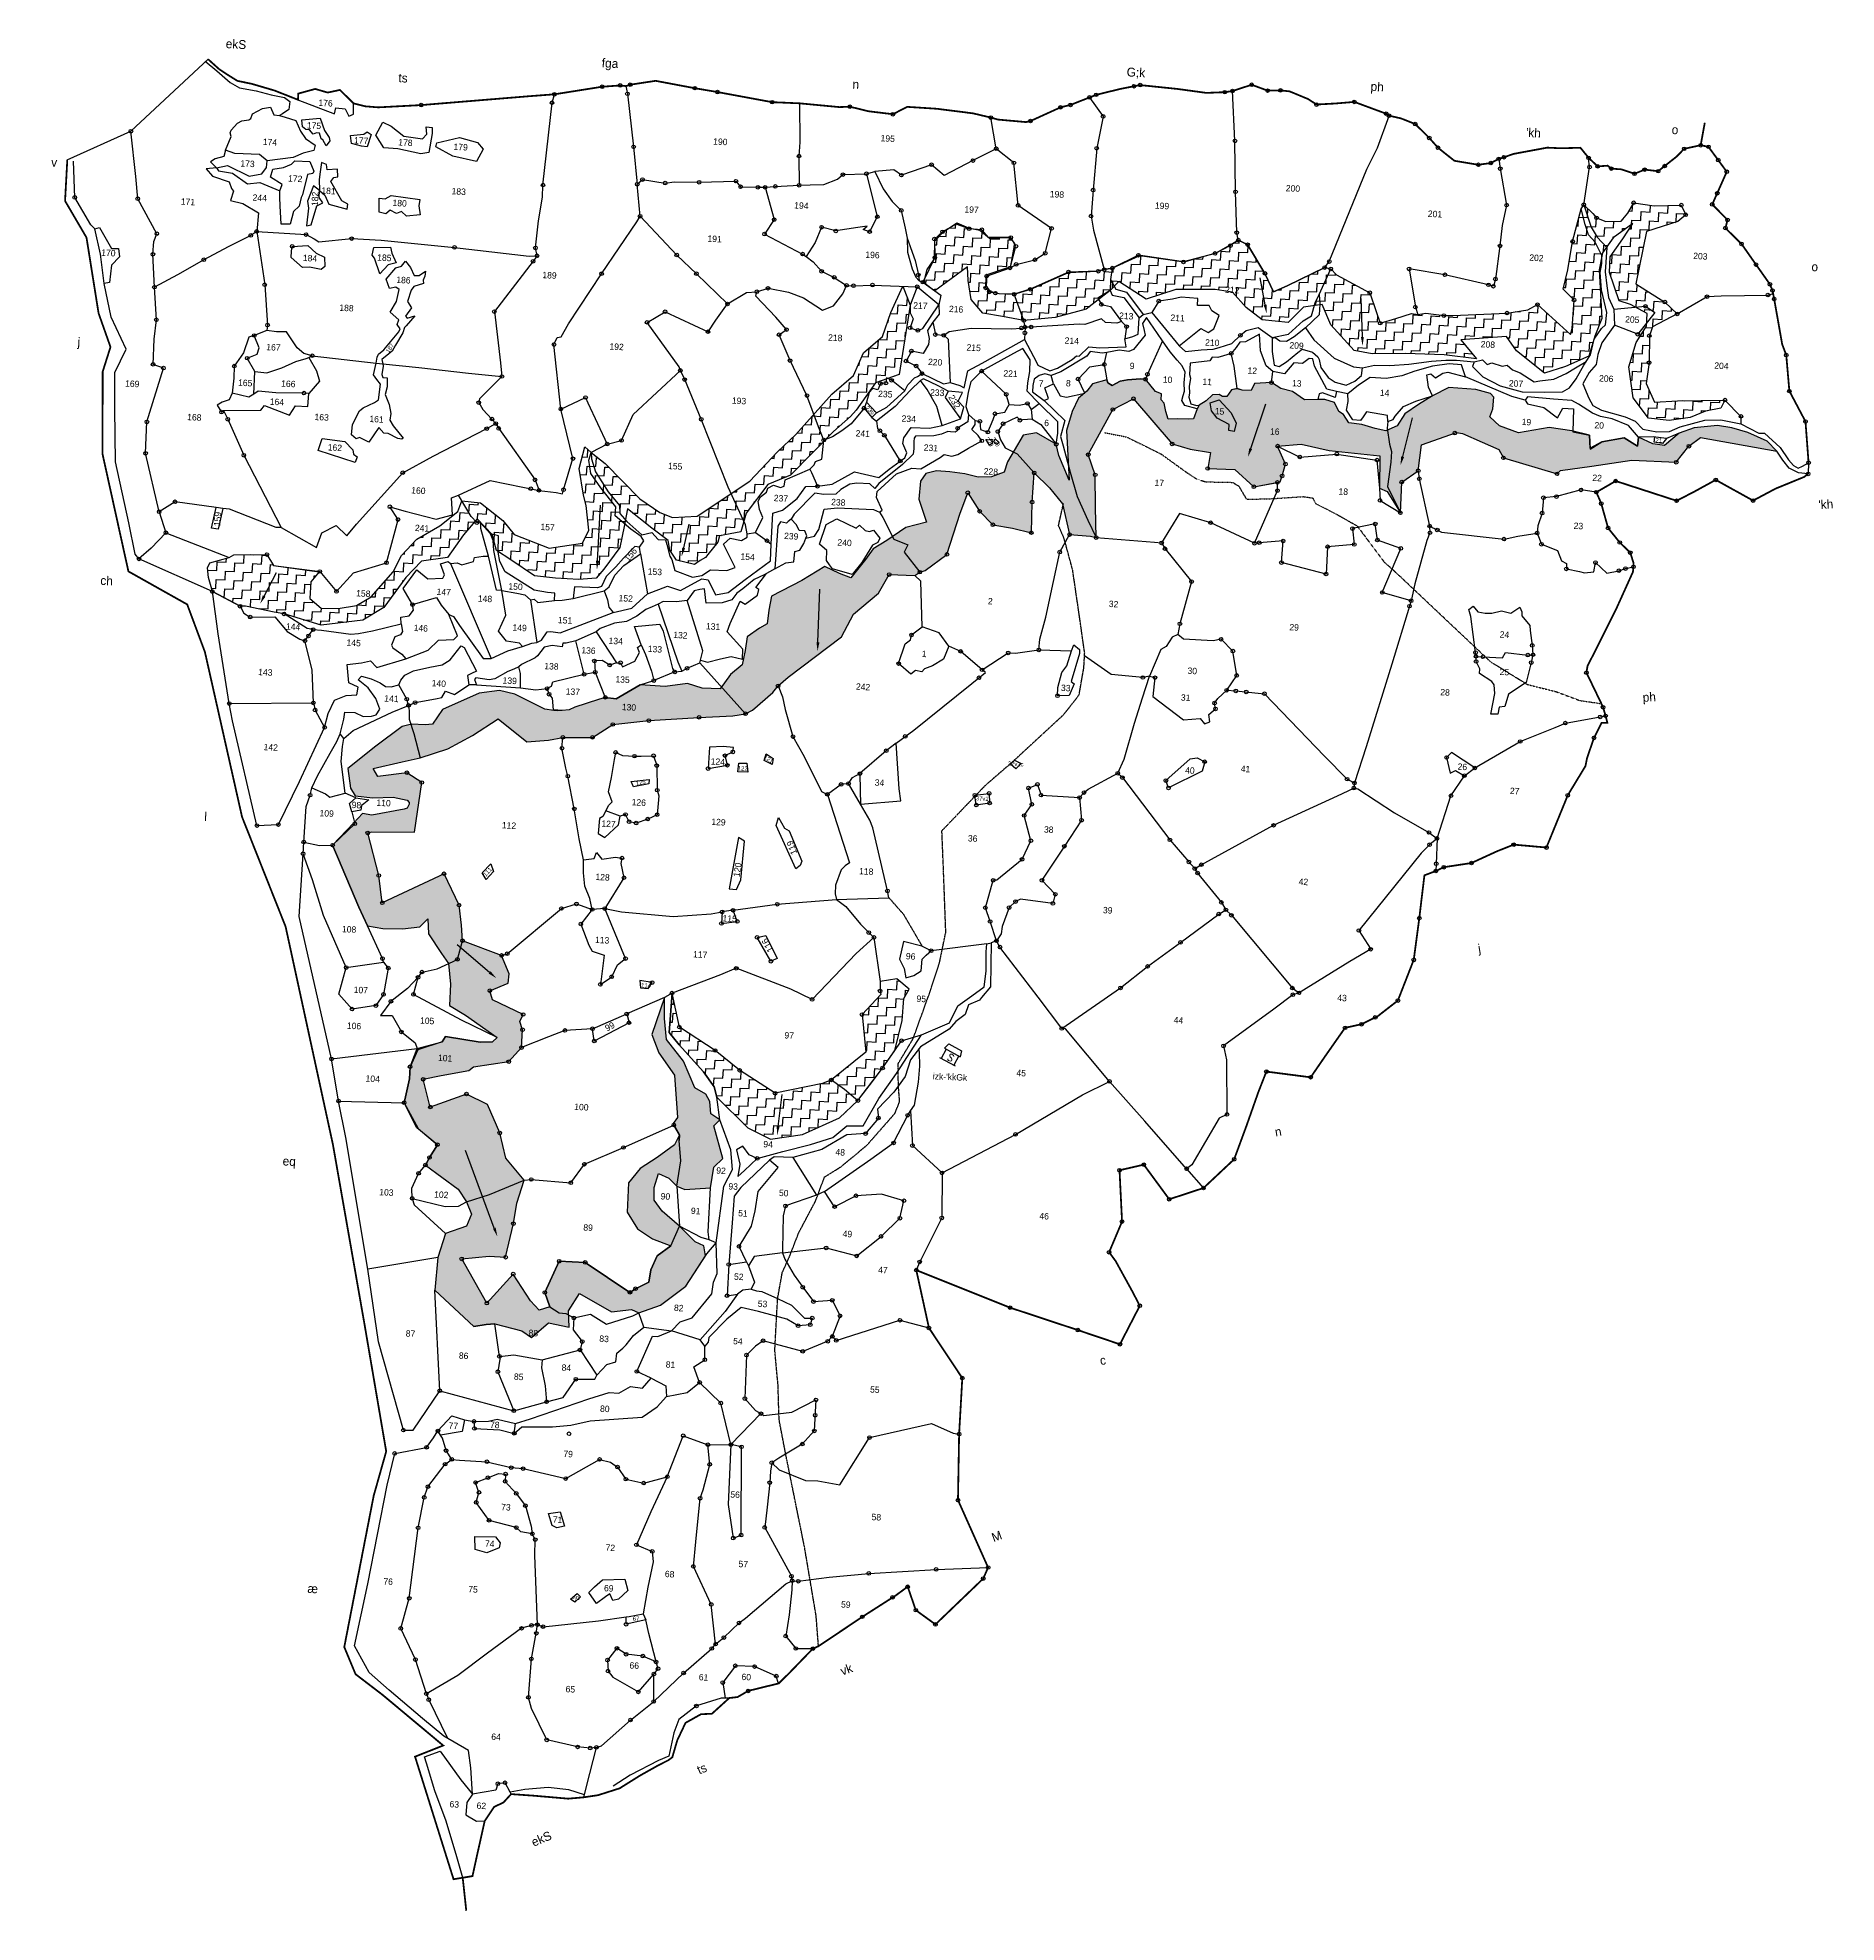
# Model space of a CAD drawing. Header units: metres. Extents: x 330624 to 335756, y 1792933 to 1798309.
import ezdxf
from ezdxf.enums import TextEntityAlignment as Align

# ---------------------------------------------------------------- set-up
doc = ezdxf.new("R2010")
doc.units = ezdxf.units.M
doc.header["$MEASUREMENT"] = 0
for name, pattern in [('DASHDOT', [1, 0.5, -0.25, 0, -0.25]), ('DASHED', [0.75, 0.5, -0.25]), ('DIVIDE', [31.75, 12.7, -6.35, 0, -6.35, 0, -6.35])]:
    doc.linetypes.add(name, pattern=pattern)
for name, color, linetype in [('LINE_FOOTPATH', 1, 'DASHED'), ('OFF', 1, 'Continuous'), ('OTHERS', 1, 'Continuous'), ('POLY_HATCH', 12, 'Continuous'), ('POLY_PARCEL', 6, 'Continuous'), ('POLY_WATER', 4, 'Continuous'), ('SYM_ARROW', 1, 'Continuous'), ('SYM_EDUCATION', 1, 'Continuous'), ('SYM_STONE', 1, 'Continuous'), ('TEXT_MAPIN', 7, 'Continuous'), ('TEXT_MAPOUT', 7, 'Continuous'), ('TEXT_PARCEL', 7, 'Continuous'), ('V_BOUND_LINE', 7, 'Continuous'), ('V_BOUND_STREAM_LINE', 7, 'DASHDOT'), ('V_DIVIDE_LINE', 7, 'DIVIDE')]:
    doc.layers.add(name, color=color, linetype=linetype)
doc.styles.get("Standard").update_dxf_attribs({"font": 'simplex.shx'})
doc.styles.add('TEXT_MAP', font='', dxfattribs={"height": 0.2})
doc.styles.get('TEXT_MAP').set_extended_font_data('Kruti Dev 050')
pattern_1 = [(357.36192, (330378.485, 1792955.954), (26.36043, 24.03827), [25.22609, -25.22609]), (87.36192, (330403.685, 1792954.793), (-24.03827, 26.36043), [25.22609, -25.22609])]

# ---------------------------------------------------------------- blocks, each defined once
blk = doc.blocks.new('STONE')
blk.add_circle((0, 0), 0.0851)
blk = doc.blocks.new('SCHOOL')
for points in [[(-0.206, 0.312), (-0.25, 0.148)], [(-0.25, 0.148), (0.25, 0.148)], [(-0.206, 0.312), (0.206, 0.312)], [(-0.2, 0.148), (-0.2, -0.148)], [(0.2, 0.148), (0.2, -0.148)], [(0.206, 0.312), (0.25, 0.148)], [(-0.25, -0.148), (0.25, -0.148)]]:
    blk.add_lwpolyline(points)
blk.add_text('S', height=0.2).set_placement((-0.06, -0.101))
blk = doc.blocks.new('EE')
at = {"layer": 'POLY_HATCH'}
h = blk.add_hatch(dxfattribs=at)
h.set_pattern_fill('ZIGZAG', color=256, scale=201.808694, angle=-2.6381, style=0)
h.set_pattern_definition(pattern_1)
edge = h.paths.add_edge_path()
edge.add_line((333166.7, 1797631.7), (333176.4, 1797668.5))
edge.add_line((333176.4, 1797668.5), (333196.6, 1797699.8))
edge.add_line((333196.6, 1797699.8), (333197, 1797750.9))
edge.add_line((333197, 1797750.9), (333221.2, 1797776.6))
edge.add_line((333221.2, 1797776.6), (333258.8, 1797801.7))
edge.add_line((333258.8, 1797801.7), (333292.7, 1797788))
edge.add_line((333292.7, 1797788), (333324.4, 1797782.1))
edge.add_line((333324.4, 1797782.1), (333352.2, 1797759.7))
edge.add_line((333352.2, 1797759.7), (333409.9, 1797761.9))
edge.add_line((333409.9, 1797761.9), (333423.9, 1797744.9))
edge.add_line((333423.9, 1797744.9), (333411.3, 1797675.3))
edge.add_line((333411.3, 1797675.3), (333401.2, 1797674.1))
edge.add_line((333401.2, 1797674.1), (333345.4, 1797655.1))
edge.add_line((333345.4, 1797655.1), (333343.9, 1797622.7))
edge.add_line((333343.9, 1797622.7), (333354.1, 1797608.9))
edge.add_line((333354.1, 1797608.9), (333380.4, 1797601.9))
edge.add_line((333380.4, 1797601.9), (333423.7, 1797600.7))
edge.add_line((333423.7, 1797600.7), (333470.9, 1797615.5))
edge.add_line((333470.9, 1797615.5), (333577.7, 1797663.8))
edge.add_line((333577.7, 1797663.8), (333659.6, 1797667.6))
edge.add_line((333659.6, 1797667.6), (333678.8, 1797672.4))
edge.add_line((333678.8, 1797672.4), (333701.9, 1797677.1))
edge.add_line((333701.9, 1797677.1), (333779.6, 1797713.3))
edge.add_line((333779.6, 1797713.3), (333906.1, 1797696.1))
edge.add_line((333906.1, 1797696.1), (333996.7, 1797722.3))
edge.add_line((333996.7, 1797722.3), (334037.8, 1797747))
edge.add_line((334037.8, 1797747), (334059.2, 1797759.3))
edge.add_line((334059.2, 1797759.3), (334085.7, 1797746.6))
edge.add_line((334085.7, 1797746.6), (334135.3, 1797665.5))
edge.add_line((334135.3, 1797665.5), (334160, 1797612.9))
edge.add_line((334160, 1797612.9), (334198.8, 1797630.3))
edge.add_line((334198.8, 1797630.3), (334305.1, 1797683.2))
edge.add_line((334305.1, 1797683.2), (334322.5, 1797679.6))
edge.add_line((334322.5, 1797679.6), (334339.3, 1797662.9))
edge.add_line((334339.3, 1797662.9), (334433.7, 1797612.7))
edge.add_line((334433.7, 1797612.7), (334452.3, 1797559.8))
edge.add_line((334452.3, 1797559.8), (334464.3, 1797526.6))
edge.add_line((334464.3, 1797526.6), (334508.6, 1797539.8))
edge.add_line((334508.6, 1797539.8), (334553, 1797554.8))
edge.add_line((334553, 1797554.8), (334571, 1797552.2))
edge.add_line((334571, 1797552.2), (334593.9, 1797556.3))
edge.add_line((334593.9, 1797556.3), (334644.9, 1797549.5))
edge.add_line((334644.9, 1797549.5), (334670.4, 1797549.5))
edge.add_line((334670.4, 1797549.5), (334824, 1797558.2))
edge.add_line((334824, 1797558.2), (334882.8, 1797568))
edge.add_line((334882.8, 1797568), (334910.5, 1797582.7))
edge.add_line((334910.5, 1797582.7), (335005.3, 1797499))
edge.add_line((335005.3, 1797499), (335009.5, 1797515.3))
edge.add_line((335009.5, 1797515.3), (335014.4, 1797596.6))
edge.add_line((335014.4, 1797596.6), (334983.4, 1797626.9))
edge.add_line((334983.4, 1797626.9), (334996.2, 1797681.8))
edge.add_line((334996.2, 1797681.8), (335009, 1797763.2))
edge.add_line((335009, 1797763.2), (335032.3, 1797855.6))
edge.add_line((335032.3, 1797855.6), (335039.8, 1797867.3))
edge.add_line((335039.8, 1797867.3), (335066, 1797842.3))
edge.add_line((335066, 1797842.3), (335076.3, 1797830.5))
edge.add_line((335076.3, 1797830.5), (335103, 1797820.3))
edge.add_line((335103, 1797820.3), (335146.2, 1797821.7))
edge.add_line((335146.2, 1797821.7), (335165.4, 1797844.6))
edge.add_line((335165.4, 1797844.6), (335181.5, 1797874.4))
edge.add_line((335181.5, 1797874.4), (335239.8, 1797866.2))
edge.add_line((335239.8, 1797866.2), (335316.8, 1797868.6))
edge.add_line((335316.8, 1797868.6), (335329.5, 1797841.1))
edge.add_line((335329.5, 1797841.1), (335307.5, 1797821.7))
edge.add_line((335307.5, 1797821.7), (335218.9, 1797793))
edge.add_line((335218.9, 1797793), (335189.7, 1797644.4))
edge.add_line((335189.7, 1797644.4), (335272.4, 1797592.7))
edge.add_line((335272.4, 1797592.7), (335307.7, 1797559.4))
edge.add_line((335307.7, 1797559.4), (335237.4, 1797522.4))
edge.add_line((335237.4, 1797522.4), (335229, 1797497))
edge.add_line((335229, 1797497), (335228.9, 1797420.4))
edge.add_line((335228.9, 1797420.4), (335221, 1797360.7))
edge.add_line((335221, 1797360.7), (335245.3, 1797308.6))
edge.add_line((335245.3, 1797308.6), (335310.1, 1797313))
edge.add_line((335310.1, 1797313), (335445.2, 1797315.8))
edge.add_line((335445.2, 1797315.8), (335433.4, 1797293))
edge.add_line((335433.4, 1797293), (335389.8, 1797283.6))
edge.add_line((335389.8, 1797283.6), (335347, 1797265.2))
edge.add_line((335347, 1797265.2), (335286.8, 1797256.6))
edge.add_line((335286.8, 1797256.6), (335228.7, 1797263))
edge.add_line((335228.7, 1797263), (335184.2, 1797319.7))
edge.add_line((335184.2, 1797319.7), (335171.8, 1797407.9))
edge.add_line((335171.8, 1797407.9), (335191.5, 1797477.8))
edge.add_line((335191.5, 1797477.8), (335220.3, 1797523.5))
edge.add_line((335220.3, 1797523.5), (335222, 1797560.2))
edge.add_line((335222, 1797560.2), (335174.8, 1797585.2))
edge.add_line((335174.8, 1797585.2), (335142.3, 1797595.6))
edge.add_line((335142.3, 1797595.6), (335114.2, 1797675.7))
edge.add_line((335114.2, 1797675.7), (335116.2, 1797720))
edge.add_line((335116.2, 1797720), (335151.7, 1797771.7))
edge.add_line((335151.7, 1797771.7), (335179.1, 1797814.9))
edge.add_line((335179.1, 1797814.9), (335123.8, 1797774.3))
edge.add_line((335123.8, 1797774.3), (335093.9, 1797731.2))
edge.add_line((335093.9, 1797731.2), (335085, 1797682.7))
edge.add_line((335085, 1797682.7), (335094, 1797545.1))
edge.add_line((335094, 1797545.1), (335073.8, 1797494))
edge.add_line((335073.8, 1797494), (335057.2, 1797437.6))
edge.add_line((335057.2, 1797437.6), (334991, 1797407.7))
edge.add_line((334991, 1797407.7), (334932.2, 1797388.1))
edge.add_line((334932.2, 1797388.1), (334852.2, 1797451.3))
edge.add_line((334852.2, 1797451.3), (334823.2, 1797491.6))
edge.add_line((334823.2, 1797491.6), (334693.4, 1797480.6))
edge.add_line((334693.4, 1797480.6), (334738.7, 1797427.2))
edge.add_line((334738.7, 1797427.2), (334646.7, 1797438))
edge.add_line((334646.7, 1797438), (334536.5, 1797441.3))
edge.add_line((334536.5, 1797441.3), (334442.4, 1797439.3))
edge.add_line((334442.4, 1797439.3), (334390.6, 1797448))
edge.add_line((334390.6, 1797448), (334324.1, 1797520.9))
edge.add_line((334324.1, 1797520.9), (334298.7, 1797578))
edge.add_line((334298.7, 1797578), (334246.3, 1797570.2))
edge.add_line((334246.3, 1797570.2), (334202.3, 1797526.5))
edge.add_line((334202.3, 1797526.5), (334128.9, 1797533.7))
edge.add_line((334128.9, 1797533.7), (334083.4, 1797567.6))
edge.add_line((334083.4, 1797567.6), (334043.5, 1797611.3))
edge.add_line((334043.5, 1797611.3), (333994.2, 1797618.7))
edge.add_line((333994.2, 1797618.7), (333882.3, 1797617.5))
edge.add_line((333882.3, 1797617.5), (333798.7, 1797589.6))
edge.add_line((333798.7, 1797589.6), (333720.9, 1797638.9))
edge.add_line((333720.9, 1797638.9), (333696.4, 1797613.6))
edge.add_line((333696.4, 1797613.6), (333628.2, 1797559.4))
edge.add_line((333628.2, 1797559.4), (333540.7, 1797535.5))
edge.add_line((333540.7, 1797535.5), (333451.9, 1797526.2))
edge.add_line((333451.9, 1797526.2), (333390.7, 1797537.3))
edge.add_line((333390.7, 1797537.3), (333335.2, 1797546.2))
edge.add_line((333335.2, 1797546.2), (333301.4, 1797584.6))
edge.add_line((333301.4, 1797584.6), (333292.4, 1797638.3))
edge.add_line((333292.4, 1797638.3), (333290.4, 1797677.8))
edge.add_line((333290.4, 1797677.8), (333197.8, 1797608.9))
h = blk.add_hatch(dxfattribs=at)
h.set_pattern_fill('ZIGZAG', color=256, scale=201.808694, angle=-2.6381, style=0)
h.set_pattern_definition(pattern_1)
h.paths.add_polyline_path([(331356.6, 1796676.4), (331328.2, 1796681.5), (331247.2, 1796697.9), (331231.7, 1796697.2), (331152.5, 1796738.3), (331141.3, 1796777.7), (331137.8, 1796805.2), (331145.1, 1796820), (331199.4, 1796835.5), (331213.1, 1796843.5), (331306.9, 1796844.6), (331325.5, 1796813.8), (331455.3, 1796796.9), (331431.9, 1796768), (331429.8, 1796721), (331461.6, 1796694), (331510.7, 1796692.7), (331562.1, 1796701.6), (331604, 1796727.1), (331665.9, 1796798.8), (331688.8, 1796844.9), (331732, 1796891.5), (331797.1, 1796930), (331848.1, 1796971.1), (331859.1, 1797001.5), (331912.6, 1796996.5), (331976.4, 1796946.3), (332008.6, 1796907.1), (332108.6, 1796869.4), (332202.8, 1796883.9), (332220.6, 1796920.9), (332212.5, 1796991.1), (332204.4, 1797020.7), (332191.9, 1797096.4), (332207.1, 1797158), (332225.8, 1797141.4), (332265.4, 1797111), (332364.7, 1797011), (332421.6, 1796972.5), (332457.8, 1796958.6), (332527.9, 1796962.9), (332676.9, 1797063.7), (332754.5, 1797147.9), (332806.9, 1797197.4), (332907.9, 1797312.3), (332969, 1797366.1), (332996.7, 1797430.8), (333050.8, 1797477.2), (333074.1, 1797546.1), (333107.5, 1797620.9), (333128.5, 1797567.6), (333108.1, 1797430.1), (333099, 1797370.2), (333031.8, 1797346.3), (332976.9, 1797267.5), (332961, 1797250.1), (332913.8, 1797207.1), (332792.7, 1797081.9), (332728.1, 1797054.8), (332667, 1796973.2), (332652.5, 1796919.7), (332591.6, 1796907.4), (332587.7, 1796889.5), (332559, 1796854.7), (332552.6, 1796846), (332537.1, 1796837.6), (332521.5, 1796826.3), (332470.7, 1796837.7), (332450.9, 1796865.7), (332446.1, 1796893), (332399.5, 1796928.3), (332329.6, 1796982.8), (332321.3, 1796931.9), (332309.5, 1796872.2), (332264.4, 1796811), (332242.1, 1796784.9), (332193.7, 1796781.1), (332127.4, 1796784.2), (332067.4, 1796790), (332000.1, 1796835.3), (331959.1, 1796861.2), (331946.1, 1796907), (331902.9, 1796951.2), (331864.6, 1796904.8), (331819.4, 1796840.6), (331746.4, 1796828.9), (331702.1, 1796782.7), (331639.9, 1796697), (331581, 1796660.6), (331462.6, 1796645)])
h = blk.add_hatch(dxfattribs=at)
h.set_pattern_fill('ZIGZAG', color=256, scale=201.808694, angle=-2.6381, style=0)
h.set_pattern_definition(pattern_1)
edge = h.paths.add_edge_path()
edge.add_line((332491.5, 1795205.7), (332477.3, 1795177.5))
edge.add_line((332477.3, 1795177.5), (332428.8, 1795141))
edge.add_line((332428.8, 1795141), (332380.6, 1795109.4))
edge.add_line((332380.6, 1795109.4), (332347.8, 1795068.2))
edge.add_line((332347.8, 1795068.2), (332344.9, 1794984.8))
edge.add_line((332344.9, 1794984.8), (332374.7, 1794938.2))
edge.add_line((332374.7, 1794938.2), (332417.1, 1794909.4))
edge.add_line((332417.1, 1794909.4), (332469.6, 1794890.7))
edge.add_line((332469.6, 1794890.7), (332430.5, 1794861.7))
edge.add_line((332430.5, 1794861.7), (332413.3, 1794821.6))
edge.add_line((332413.3, 1794821.6), (332407.8, 1794786.6))
edge.add_line((332407.8, 1794786.6), (332370.2, 1794767.4))
edge.add_line((332370.2, 1794767.4), (332354.3, 1794757.2))
edge.add_line((332354.3, 1794757.2), (332226.8, 1794841.2))
edge.add_line((332226.8, 1794841.2), (332152.6, 1794844))
edge.add_line((332152.6, 1794844), (332112.6, 1794754.9))
edge.add_line((332112.6, 1794754.9), (332126.7, 1794713.9))
edge.add_line((332126.7, 1794713.9), (332097.2, 1794705))
edge.add_line((332097.2, 1794705), (332072.1, 1794730.5))
edge.add_line((332072.1, 1794730.5), (332022.4, 1794806.4))
edge.add_line((332022.4, 1794806.4), (331948, 1794723.4))
edge.add_line((331948, 1794723.4), (331875.9, 1794848.4))
edge.add_line((331875.9, 1794848.4), (331953.9, 1794857))
edge.add_line((331953.9, 1794857), (332000.5, 1794854.2))
edge.add_line((332000.5, 1794854.2), (332021.8, 1794949.7))
edge.add_line((332021.8, 1794949.7), (332031.5, 1795008.1))
edge.add_line((332031.5, 1795008.1), (332051.2, 1795073.4))
edge.add_line((332051.2, 1795073.4), (331999, 1795136))
edge.add_line((331999, 1795136), (331981.1, 1795207))
edge.add_line((331981.1, 1795207), (331945.7, 1795287.3))
edge.add_line((331945.7, 1795287.3), (331885.5, 1795316.8))
edge.add_line((331885.5, 1795316.8), (331783.1, 1795279.2))
edge.add_line((331783.1, 1795279.2), (331762.4, 1795357.7))
edge.add_line((331762.4, 1795357.7), (331813.5, 1795368.7))
edge.add_line((331813.5, 1795368.7), (331891.8, 1795383.7))
edge.add_line((331891.8, 1795383.7), (331905.1, 1795394.6))
edge.add_line((331905.1, 1795394.6), (332005.1, 1795409.8))
edge.add_line((332005.1, 1795409.8), (332041.1, 1795450.1))
edge.add_line((332041.1, 1795450.1), (332043.4, 1795500.6))
edge.add_line((332043.4, 1795500.6), (332035.5, 1795524))
edge.add_line((332035.5, 1795524), (332044.8, 1795544))
edge.add_line((332044.8, 1795544), (331957.4, 1795584.9))
edge.add_line((331957.4, 1795584.9), (331949.6, 1795610.9))
edge.add_line((331949.6, 1795610.9), (332001.9, 1795632.2))
edge.add_line((332001.9, 1795632.2), (332004.4, 1795658.9))
edge.add_line((332004.4, 1795658.9), (331982.4, 1795711.2))
edge.add_line((331982.4, 1795711.2), (331871.1, 1795752.2))
edge.add_line((331871.1, 1795752.2), (331867.9, 1795796.1))
edge.add_line((331867.9, 1795796.1), (331860.2, 1795853.1))
edge.add_line((331860.2, 1795853.1), (331816.9, 1795942.2))
edge.add_line((331816.9, 1795942.2), (331642.2, 1795858.3))
edge.add_line((331642.2, 1795858.3), (331631.6, 1795935.6))
edge.add_line((331631.6, 1795935.6), (331599.4, 1796056.1))
edge.add_line((331599.4, 1796056.1), (331611.1, 1796059.4))
edge.add_line((331611.1, 1796059.4), (331732.2, 1796059.6))
edge.add_line((331732.2, 1796059.6), (331751.6, 1796200.6))
edge.add_line((331751.6, 1796200.6), (331709.3, 1796228.2))
edge.add_line((331709.3, 1796228.2), (331626.7, 1796216.6))
edge.add_line((331626.7, 1796216.6), (331613.4, 1796239.2))
edge.add_line((331613.4, 1796239.2), (331695.1, 1796259.2))
edge.add_line((331695.1, 1796259.2), (331746.2, 1796270.3))
edge.add_line((331746.2, 1796270.3), (331824.6, 1796296.5))
edge.add_line((331824.6, 1796296.5), (331894.4, 1796335.5))
edge.add_line((331894.4, 1796335.5), (331967.7, 1796383.3))
edge.add_line((331967.7, 1796383.3), (332049.3, 1796318.1))
edge.add_line((332049.3, 1796318.1), (332111.1, 1796323.6))
edge.add_line((332111.1, 1796323.6), (332151.6, 1796332))
edge.add_line((332151.6, 1796332), (332235.6, 1796332.6))
edge.add_line((332235.6, 1796332.6), (332293.1, 1796369.6))
edge.add_line((332293.1, 1796369.6), (332395.6, 1796381.6))
edge.add_line((332395.6, 1796381.6), (332538, 1796391.8))
edge.add_line((332538, 1796391.8), (332633.8, 1796397))
edge.add_line((332633.8, 1796397), (332669.9, 1796403))
edge.add_line((332669.9, 1796403), (332690, 1796413.7))
edge.add_line((332690, 1796413.7), (332746.8, 1796463.6))
edge.add_line((332746.8, 1796463.6), (332761.8, 1796482.8))
edge.add_line((332761.8, 1796482.8), (332790.5, 1796507.7))
edge.add_line((332790.5, 1796507.7), (332940.8, 1796623.3))
edge.add_line((332940.8, 1796623.3), (332974.1, 1796688.1))
edge.add_line((332974.1, 1796688.1), (333044.8, 1796748.8))
edge.add_line((333044.8, 1796748.8), (333075, 1796801.6))
edge.add_line((333075, 1796801.6), (333147.9, 1796799.5))
edge.add_line((333147.9, 1796799.5), (333161.8, 1796809.1))
edge.add_line((333161.8, 1796809.1), (333176.8, 1796814.2))
edge.add_line((333176.8, 1796814.2), (333238.5, 1796860))
edge.add_line((333238.5, 1796860), (333274.9, 1796977.8))
edge.add_line((333274.9, 1796977.8), (333296.2, 1797035.7))
edge.add_line((333296.2, 1797035.7), (333330.3, 1796983.6))
edge.add_line((333330.3, 1796983.6), (333368.3, 1796945.3))
edge.add_line((333368.3, 1796945.3), (333424.2, 1796935.7))
edge.add_line((333424.2, 1796935.7), (333477.8, 1796923.7))
edge.add_line((333477.8, 1796923.7), (333479.3, 1797010.7))
edge.add_line((333479.3, 1797010.7), (333484.4, 1797093.7))
edge.add_line((333484.4, 1797093.7), (333528.6, 1797051.3))
edge.add_line((333528.6, 1797051.3), (333565.6, 1797006.7))
edge.add_line((333565.6, 1797006.7), (333586.6, 1796919.3))
edge.add_line((333586.6, 1796919.3), (333645.4, 1796915.3))
edge.add_line((333645.4, 1796915.3), (333661.8, 1796911.4))
edge.add_line((333661.8, 1796911.4), (333659.4, 1796997.3))
edge.add_line((333659.4, 1796997.3), (333657.9, 1797089.5))
edge.add_line((333657.9, 1797089.5), (333637.5, 1797146.7))
edge.add_line((333637.5, 1797146.7), (333706.8, 1797275.4))
edge.add_line((333706.8, 1797275.4), (333764.9, 1797306.3))
edge.add_line((333764.9, 1797306.3), (333875.7, 1797178.9))
edge.add_line((333875.7, 1797178.9), (333926.6, 1797164.1))
edge.add_line((333926.6, 1797164.1), (333985.2, 1797155.7))
edge.add_line((333985.2, 1797155.7), (333977.3, 1797109.9))
edge.add_line((333977.3, 1797109.9), (334054.7, 1797107.6))
edge.add_line((334054.7, 1797107.6), (334108.9, 1797059))
edge.add_line((334108.9, 1797059), (334183.6, 1797073.5))
edge.add_line((334183.6, 1797073.5), (334188.9, 1797090.6))
edge.add_line((334188.9, 1797090.6), (334198.1, 1797124.1))
edge.add_line((334198.1, 1797124.1), (334175.5, 1797175))
edge.add_line((334175.5, 1797175), (334242.5, 1797180.7))
edge.add_line((334242.5, 1797180.7), (334321.8, 1797163.9))
edge.add_line((334321.8, 1797163.9), (334466.1, 1797150.2))
edge.add_line((334466.1, 1797150.2), (334465.9, 1797058))
edge.add_line((334465.9, 1797058), (334487.8, 1797048.9))
edge.add_line((334487.8, 1797048.9), (334525.5, 1796988.4))
edge.add_line((334525.5, 1796988.4), (334528.9, 1797075.9))
edge.add_line((334528.9, 1797075.9), (334575.3, 1797108.3))
edge.add_line((334575.3, 1797108.3), (334584, 1797181.9))
edge.add_line((334584, 1797181.9), (334683.7, 1797217.6))
edge.add_line((334683.7, 1797217.6), (334700.2, 1797214.9))
edge.add_line((334700.2, 1797214.9), (334756.8, 1797191.2))
edge.add_line((334756.8, 1797191.2), (334804, 1797170.5))
edge.add_line((334804, 1797170.5), (334817, 1797146.8))
edge.add_line((334817, 1797146.8), (334969.8, 1797102.6))
edge.add_line((334969.8, 1797102.6), (334979.2, 1797112.4))
edge.add_line((334979.2, 1797112.4), (335068.2, 1797125))
edge.add_line((335068.2, 1797125), (335181.6, 1797143.5))
edge.add_line((335181.6, 1797143.5), (335308.2, 1797138.3))
edge.add_line((335308.2, 1797138.3), (335343.7, 1797184))
edge.add_line((335343.7, 1797184), (335376.9, 1797209.4))
edge.add_line((335376.9, 1797209.4), (335593.2, 1797171.6))
edge.add_line((335593.2, 1797171.6), (335565.9, 1797199.6))
edge.add_line((335565.9, 1797199.6), (335510.9, 1797223.8))
edge.add_line((335510.9, 1797223.8), (335465, 1797236.7))
edge.add_line((335465, 1797236.7), (335424.9, 1797243.2))
edge.add_line((335424.9, 1797243.2), (335358.4, 1797236.7))
edge.add_line((335358.4, 1797236.7), (335315.4, 1797220.9))
edge.add_line((335315.4, 1797220.9), (335274.1, 1797185.1))
edge.add_line((335274.1, 1797185.1), (335241.2, 1797189.5))
edge.add_line((335241.2, 1797189.5), (335200.2, 1797208.4))
edge.add_line((335200.2, 1797208.4), (335198, 1797183.4))
edge.add_line((335198, 1797183.4), (335159.8, 1797206.6))
edge.add_line((335159.8, 1797206.6), (335096.7, 1797194.3))
edge.add_line((335096.7, 1797194.3), (335062.9, 1797176.3))
edge.add_line((335062.9, 1797176.3), (335061, 1797212.9))
edge.add_line((335061, 1797212.9), (335010.7, 1797225))
edge.add_line((335010.7, 1797225), (334946.8, 1797234.2))
edge.add_line((334946.8, 1797234.2), (334859.5, 1797217.7))
edge.add_line((334859.5, 1797217.7), (334805, 1797237.2))
edge.add_line((334805, 1797237.2), (334777.6, 1797262.5))
edge.add_line((334777.6, 1797262.5), (334785.8, 1797285.3))
edge.add_line((334785.8, 1797285.3), (334788.3, 1797319.1))
edge.add_line((334788.3, 1797319.1), (334778.9, 1797329.3))
edge.add_line((334778.9, 1797329.3), (334737.5, 1797340.2))
edge.add_line((334737.5, 1797340.2), (334660.9, 1797345.5))
edge.add_line((334660.9, 1797345.5), (334614.3, 1797320.9))
edge.add_line((334614.3, 1797320.9), (334574.7, 1797296.3))
edge.add_line((334574.7, 1797296.3), (334535.9, 1797269.7))
edge.add_line((334535.9, 1797269.7), (334514.1, 1797235.3))
edge.add_line((334514.1, 1797235.3), (334482, 1797220.6))
edge.add_line((334482, 1797220.6), (334451.8, 1797227))
edge.add_line((334451.8, 1797227), (334413.8, 1797237.9))
edge.add_line((334413.8, 1797237.9), (334377.5, 1797242.6))
edge.add_line((334377.5, 1797242.6), (334361.9, 1797266.7))
edge.add_line((334361.9, 1797266.7), (334348.1, 1797274.5))
edge.add_line((334348.1, 1797274.5), (334336.1, 1797300.3))
edge.add_line((334336.1, 1797300.3), (334308.1, 1797308.7))
edge.add_line((334308.1, 1797308.7), (334289, 1797308.3))
edge.add_line((334289, 1797308.3), (334250.6, 1797307.4))
edge.add_line((334250.6, 1797307.4), (334216.8, 1797330.3))
edge.add_line((334216.8, 1797330.3), (334183.3, 1797339))
edge.add_line((334183.3, 1797339), (334156.4, 1797355.4))
edge.add_line((334156.4, 1797355.4), (334108, 1797352.3))
edge.add_line((334108, 1797352.3), (334099.1, 1797332.2))
edge.add_line((334099.1, 1797332.2), (334073.7, 1797333.3))
edge.add_line((334073.7, 1797333.3), (334057.8, 1797336.7))
edge.add_line((334057.8, 1797336.7), (334043.4, 1797333.8))
edge.add_line((334043.4, 1797333.8), (334030, 1797314.8))
edge.add_line((334030, 1797314.8), (334017.5, 1797314.5))
edge.add_line((334017.5, 1797314.5), (334007.9, 1797320.3))
edge.add_line((334007.9, 1797320.3), (333989.1, 1797319.4))
edge.add_line((333989.1, 1797319.4), (333971.4, 1797302.3))
edge.add_line((333971.4, 1797302.3), (333951.3, 1797290.1))
edge.add_line((333951.3, 1797290.1), (333946.3, 1797278.9))
edge.add_line((333946.3, 1797278.9), (333936.3, 1797251))
edge.add_line((333936.3, 1797251), (333920.8, 1797249.2))
edge.add_line((333920.8, 1797249.2), (333889.4, 1797250.6))
edge.add_line((333889.4, 1797250.6), (333864.1, 1797249.3))
edge.add_line((333864.1, 1797249.3), (333857.2, 1797270.7))
edge.add_line((333857.2, 1797270.7), (333852.5, 1797294.1))
edge.add_line((333852.5, 1797294.1), (333844, 1797303.8))
edge.add_line((333844, 1797303.8), (333844.8, 1797320.9))
edge.add_line((333844.8, 1797320.9), (333826.9, 1797327.8))
edge.add_line((333826.9, 1797327.8), (333798.6, 1797362.2))
edge.add_line((333798.6, 1797362.2), (333784.3, 1797362.9))
edge.add_line((333784.3, 1797362.9), (333747.7, 1797359.9))
edge.add_line((333747.7, 1797359.9), (333726.4, 1797356.2))
edge.add_line((333726.4, 1797356.2), (333703.6, 1797344))
edge.add_line((333703.6, 1797344), (333691.8, 1797351))
edge.add_line((333691.8, 1797351), (333689.2, 1797359.5))
edge.add_line((333689.2, 1797359.5), (333647.8, 1797347.4))
edge.add_line((333647.8, 1797347.4), (333632.4, 1797326.6))
edge.add_line((333632.4, 1797326.6), (333608.9, 1797306.5))
edge.add_line((333608.9, 1797306.5), (333591.1, 1797269.1))
edge.add_line((333591.1, 1797269.1), (333575, 1797215))
edge.add_line((333575, 1797215), (333584.4, 1797073.5))
edge.add_line((333584.4, 1797073.5), (333554, 1797143.2))
edge.add_line((333554, 1797143.2), (333546.5, 1797175.3))
edge.add_line((333546.5, 1797175.3), (333489.9, 1797207.8))
edge.add_line((333489.9, 1797207.8), (333452, 1797200.2))
edge.add_line((333452, 1797200.2), (333427.2, 1797157.1))
edge.add_line((333427.2, 1797157.1), (333408.2, 1797124.5))
edge.add_line((333408.2, 1797124.5), (333398.8, 1797095.4))
edge.add_line((333398.8, 1797095.4), (333363.3, 1797081))
edge.add_line((333363.3, 1797081), (333325.6, 1797080))
edge.add_line((333325.6, 1797080), (333287.2, 1797089.8))
edge.add_line((333287.2, 1797089.8), (333244.4, 1797094.5))
edge.add_line((333244.4, 1797094.5), (333207, 1797097.5))
edge.add_line((333207, 1797097.5), (333177.1, 1797089.5))
edge.add_line((333177.1, 1797089.5), (333161.3, 1797067.5))
edge.add_line((333161.3, 1797067.5), (333157.6, 1797016.7))
edge.add_line((333157.6, 1797016.7), (333180.1, 1796951.3))
edge.add_line((333180.1, 1796951.3), (333121.3, 1796936.1))
edge.add_line((333121.3, 1796936.1), (333067.2, 1796898.4))
edge.add_line((333067.2, 1796898.4), (333028.6, 1796874.7))
edge.add_line((333028.6, 1796874.7), (333007, 1796843.5))
edge.add_line((333007, 1796843.5), (332965.7, 1796791.8))
edge.add_line((332965.7, 1796791.8), (332934, 1796804))
edge.add_line((332934, 1796804), (332892, 1796823.4))
edge.add_line((332892, 1796823.4), (332826.6, 1796783.1))
edge.add_line((332826.6, 1796783.1), (332741.3, 1796737.4))
edge.add_line((332741.3, 1796737.4), (332734.1, 1796697.5))
edge.add_line((332734.1, 1796697.5), (332729.6, 1796658.9))
edge.add_line((332729.6, 1796658.9), (332707.6, 1796646.5))
edge.add_line((332707.6, 1796646.5), (332672.8, 1796621.3))
edge.add_line((332672.8, 1796621.3), (332667, 1796582.7))
edge.add_line((332667, 1796582.7), (332659.6, 1796541.9))
edge.add_line((332659.6, 1796541.9), (332626.1, 1796514))
edge.add_line((332626.1, 1796514), (332597.4, 1796473.7))
edge.add_line((332597.4, 1796473.7), (332546.5, 1796474.8))
edge.add_line((332546.5, 1796474.8), (332504.1, 1796487.4))
edge.add_line((332504.1, 1796487.4), (332440.6, 1796478.3))
edge.add_line((332440.6, 1796478.3), (332369.7, 1796482.9))
edge.add_line((332369.7, 1796482.9), (332301.8, 1796442.7))
edge.add_line((332301.8, 1796442.7), (332271.1, 1796446.6))
edge.add_line((332271.1, 1796446.6), (332251.9, 1796440.5))
edge.add_line((332251.9, 1796440.5), (332184.6, 1796417.8))
edge.add_line((332184.6, 1796417.8), (332168.3, 1796410.6))
edge.add_line((332168.3, 1796410.6), (332148.5, 1796408.7))
edge.add_line((332148.5, 1796408.7), (332135.8, 1796407.6))
edge.add_line((332135.8, 1796407.6), (332125.1, 1796408.1))
edge.add_line((332125.1, 1796408.1), (332099.4, 1796411.3))
edge.add_line((332099.4, 1796411.3), (332014.1, 1796454))
edge.add_line((332014.1, 1796454), (331970.3, 1796464))
edge.add_line((331970.3, 1796464), (331912.6, 1796455.7))
edge.add_line((331912.6, 1796455.7), (331809, 1796408.1))
edge.add_line((331809, 1796408.1), (331781.2, 1796366.6))
edge.add_line((331781.2, 1796366.6), (331759.6, 1796364.6))
edge.add_line((331759.6, 1796364.6), (331721.4, 1796366.3))
edge.add_line((331721.4, 1796366.3), (331695.1, 1796359.6))
edge.add_line((331695.1, 1796359.6), (331620.5, 1796302.6))
edge.add_line((331620.5, 1796302.6), (331541.7, 1796238.3))
edge.add_line((331541.7, 1796238.3), (331549.6, 1796182.7))
edge.add_line((331549.6, 1796182.7), (331563.1, 1796161.6))
edge.add_line((331563.1, 1796161.6), (331613.1, 1796156.3))
edge.add_line((331613.1, 1796156.3), (331671, 1796158.1))
edge.add_line((331671, 1796158.1), (331711, 1796150.3))
edge.add_line((331711, 1796150.3), (331716.3, 1796143.3))
edge.add_line((331716.3, 1796143.3), (331716.1, 1796138.4))
edge.add_line((331716.1, 1796138.4), (331711.1, 1796127.1))
edge.add_line((331711.1, 1796127.1), (331702, 1796124.6))
edge.add_line((331702, 1796124.6), (331610.5, 1796106.9))
edge.add_line((331610.5, 1796106.9), (331583.8, 1796111.1))
edge.add_line((331583.8, 1796111.1), (331559.6, 1796084.3))
edge.add_line((331559.6, 1796084.3), (331499.9, 1796020.7))
edge.add_line((331499.9, 1796020.7), (331513.8, 1795987.2))
edge.add_line((331513.8, 1795987.2), (331575.9, 1795845.1))
edge.add_line((331575.9, 1795845.1), (331600.4, 1795792.2))
edge.add_line((331600.4, 1795792.2), (331644.6, 1795785.5))
edge.add_line((331644.6, 1795785.5), (331700.4, 1795784.9))
edge.add_line((331700.4, 1795784.9), (331749.5, 1795791.1))
edge.add_line((331749.5, 1795791.1), (331771.9, 1795813.5))
edge.add_line((331771.9, 1795813.5), (331774.5, 1795770.6))
edge.add_line((331774.5, 1795770.6), (331811.8, 1795715.6))
edge.add_line((331811.8, 1795715.6), (331831.3, 1795687))
edge.add_line((331831.3, 1795687), (331838, 1795628.2))
edge.add_line((331838, 1795628.2), (331835.2, 1795567.6))
edge.add_line((331835.2, 1795567.6), (331881.5, 1795541.1))
edge.add_line((331881.5, 1795541.1), (331971.6, 1795477.8))
edge.add_line((331971.6, 1795477.8), (331958.1, 1795465.5))
edge.add_line((331958.1, 1795465.5), (331923, 1795464.5))
edge.add_line((331923, 1795464.5), (331824.9, 1795479.4))
edge.add_line((331824.9, 1795479.4), (331815.2, 1795464.3))
edge.add_line((331815.2, 1795464.3), (331746.6, 1795441.5))
edge.add_line((331746.6, 1795441.5), (331724.9, 1795393.2))
edge.add_line((331724.9, 1795393.2), (331723.3, 1795358.3))
edge.add_line((331723.3, 1795358.3), (331708.5, 1795290.9))
edge.add_line((331708.5, 1795290.9), (331749.3, 1795217.7))
edge.add_line((331749.3, 1795217.7), (331804.3, 1795172.3))
edge.add_line((331804.3, 1795172.3), (331781.9, 1795135.8))
edge.add_line((331781.9, 1795135.8), (331770.5, 1795114.2))
edge.add_line((331770.5, 1795114.2), (331864.3, 1795046.1))
edge.add_line((331864.3, 1795046.1), (331887.7, 1795010.3))
edge.add_line((331887.7, 1795010.3), (331902.4, 1794976.1))
edge.add_line((331902.4, 1794976.1), (331888.6, 1794941.2))
edge.add_line((331888.6, 1794941.2), (331829.1, 1794920.2))
edge.add_line((331829.1, 1794920.2), (331807.7, 1794851.9))
edge.add_line((331807.7, 1794851.9), (331799.6, 1794758.9))
edge.add_line((331799.6, 1794758.9), (331911.4, 1794656.9))
edge.add_line((331911.4, 1794656.9), (331946.5, 1794662.3))
edge.add_line((331946.5, 1794662.3), (331971.5, 1794665.1))
edge.add_line((331971.5, 1794665.1), (332047.7, 1794645.8))
edge.add_line((332047.7, 1794645.8), (332075.8, 1794626.9))
edge.add_line((332075.8, 1794626.9), (332124.1, 1794668.5))
edge.add_line((332124.1, 1794668.5), (332182, 1794657.2))
edge.add_line((332182, 1794657.2), (332179.9, 1794702.9))
edge.add_line((332179.9, 1794702.9), (332211.3, 1794753.3))
edge.add_line((332211.3, 1794753.3), (332302.4, 1794701.4))
edge.add_line((332302.4, 1794701.4), (332359.6, 1794708.1))
edge.add_line((332359.6, 1794708.1), (332380.5, 1794698.8))
edge.add_line((332380.5, 1794698.8), (332441.3, 1794721.9))
edge.add_line((332441.3, 1794721.9), (332513.4, 1794776.2))
edge.add_line((332513.4, 1794776.2), (332568.2, 1794862.8))
edge.add_line((332568.2, 1794862.8), (332563.6, 1794890.8))
edge.add_line((332563.6, 1794890.8), (332538.9, 1794901.9))
edge.add_line((332538.9, 1794901.9), (332493.7, 1794946.5))
edge.add_line((332493.7, 1794946.5), (332443.9, 1794988.5))
edge.add_line((332443.9, 1794988.5), (332421.3, 1795019.8))
edge.add_line((332421.3, 1795019.8), (332421, 1795055.6))
edge.add_line((332421, 1795055.6), (332432.8, 1795095.8))
edge.add_line((332432.8, 1795095.8), (332462, 1795082.5))
edge.add_line((332462, 1795082.5), (332484.9, 1795059.6))
edge.add_line((332484.9, 1795059.6), (332508.3, 1795050.6))
edge.add_line((332508.3, 1795050.6), (332581.2, 1795056.2))
edge.add_line((332581.2, 1795056.2), (332589.9, 1795114.4))
edge.add_line((332589.9, 1795114.4), (332614.9, 1795139.1))
edge.add_line((332614.9, 1795139.1), (332589.3, 1795231.7))
edge.add_line((332589.3, 1795231.7), (332606.1, 1795249.3))
edge.add_line((332606.1, 1795249.3), (332580, 1795266.4))
edge.add_line((332580, 1795266.4), (332576.7, 1795301.4))
edge.add_line((332576.7, 1795301.4), (332565.7, 1795321.8))
edge.add_line((332565.7, 1795321.8), (332534.6, 1795339.1))
edge.add_line((332534.6, 1795339.1), (332501.3, 1795415.2))
edge.add_line((332501.3, 1795415.2), (332452.2, 1795476.5))
edge.add_line((332452.2, 1795476.5), (332446, 1795535.4))
edge.add_line((332446, 1795535.4), (332445.7, 1795595.1))
edge.add_line((332445.7, 1795595.1), (332411.1, 1795490.3))
edge.add_line((332411.1, 1795490.3), (332431.5, 1795437.7))
edge.add_line((332431.5, 1795437.7), (332476.4, 1795375))
edge.add_line((332476.4, 1795375), (332485.8, 1795254.6))
edge.add_line((332485.8, 1795254.6), (332473.1, 1795237.3))
edge.add_line((332473.1, 1795237.3), (332491.5, 1795205.7))
edge.add_line((332491.5, 1795205.7), (332490.8, 1795189.8))
h = blk.add_hatch(dxfattribs=at)
h.set_pattern_fill('ZIGZAG', color=256, scale=201.808694, angle=-2.6381, style=0)
h.set_pattern_definition(pattern_1)
h.paths.add_polyline_path([(332467.2, 1795608.3), (332460.2, 1795496.2), (332489, 1795460.9), (332558.7, 1795385.2), (332589, 1795342.8), (332596.6, 1795313.9), (332685.2, 1795226.8), (332750.5, 1795195), (332840.7, 1795209.1), (332946.2, 1795257.3), (332997.7, 1795307), (333038.4, 1795361.7), (333066.9, 1795399.9), (333101.3, 1795450.2), (333121.4, 1795535.7), (333125.8, 1795597.7), (333140.7, 1795624.3), (333105.6, 1795653.2), (333058.7, 1795645.2), (333058.4, 1795618.8), (333060.6, 1795608.9), (333007.5, 1795551.3), (333019.2, 1795444.4), (332921.8, 1795364.9), (332896.4, 1795355.1), (332762.3, 1795325.9), (332661, 1795390.6), (332591, 1795446), (332488.8, 1795511.7)])
at = {"layer": 'LINE_FOOTPATH', "ltscale": 0.2}
blk.add_lwpolyline([(333682.3, 1797209.8), (333747.4, 1797197.5), (333844.4, 1797150.1), (333917.1, 1797098.6), (333945.8, 1797079.9), (333972.2, 1797072), (334048.6, 1797071.1), (334065.5, 1797061), (334087.9, 1797023.8), (334147.8, 1797024.9), (334250, 1797032.2), (334276.6, 1797028.3), (334284, 1797013.3), (334345.6, 1796982.3), (334403.1, 1796950.2), (334434.7, 1796908.6), (334480.2, 1796848.9), (334521.4, 1796812.2), (334708.4, 1796638.4), (334784.3, 1796568), (334890.4, 1796503.6), (334972.6, 1796483.7), (335039.8, 1796459.2), (335100.9, 1796450.9)], dxfattribs=at)
at = {"layer": 'LINE_FOOTPATH'}
for points in [[(332897.8, 1793756.4), (332890.6, 1793841.9), (332856.2, 1794036.4), (332800.4, 1794301.5), (332780.9, 1794399.1), (332777.1, 1794497.2), (332767.2, 1794595.4), (332774, 1794742.8), (332786.6, 1794816.3), (332807.4, 1794863.8), (332832.2, 1794929.5), (332879.8, 1795021.2), (332904.6, 1795089.2), (332951.5, 1795119), (333024.5, 1795180.6), (333103.3, 1795271.6), (333116.2, 1795305), (333112.4, 1795349.6), (333111, 1795412.3), (333153.2, 1795484), (333199.5, 1795615.7), (333226.2, 1795699.5), (333243.6, 1795787.1), (333237.7, 1795919.9), (333230.3, 1796075.3), (333353.8, 1796206.1), (333430.3, 1796273.3), (333574.2, 1796408.3), (333617, 1796463.9), (333630, 1796542.3), (333631.9, 1796582.9), (333615.5, 1796692.1), (333595.9, 1796818.9), (333570.6, 1796909.3), (333554.8, 1796944.9), (333568.4, 1797007.2)], [(333081.3, 1795883.6), (333122.7, 1795837.3), (333176.2, 1795747.3)]]:
    blk.add_lwpolyline(points, dxfattribs=at)
at = {"layer": 'OFF'}
for points in [[(330730.8, 1797961.1), (330911, 1798043.9), (331128.5, 1798250.2)], [(335684.1, 1797139.5), (335683, 1797108)], [(331963.8, 1796903), (331941.6, 1796908.8)], [(332468, 1796520.2), (332488.3, 1796523)], [(331904.8, 1796478.9), (331883.2, 1796479.1)]]:
    blk.add_lwpolyline(points, dxfattribs=at)
at = {"layer": 'POLY_HATCH'}
for points in [[(333166.7, 1797631.7), (333176.4, 1797668.5), (333196.6, 1797699.8), (333197, 1797750.9), (333221.2, 1797776.6), (333258.8, 1797801.7), (333292.7, 1797788), (333324.4, 1797782.1), (333352.2, 1797759.7), (333409.9, 1797761.9), (333423.9, 1797744.9), (333411.3, 1797675.3), (333401.2, 1797674.1), (333345.4, 1797655.1), (333343.9, 1797622.7), (333354.1, 1797608.9), (333380.4, 1797601.9), (333423.7, 1797600.7), (333470.9, 1797615.5), (333577.7, 1797663.8), (333659.6, 1797667.6), (333678.8, 1797672.4), (333701.9, 1797677.1), (333779.6, 1797713.3), (333906.1, 1797696.1), (333996.7, 1797722.3), (334037.8, 1797747), (334059.2, 1797759.3), (334085.7, 1797746.6), (334135.3, 1797665.5), (334160, 1797612.9), (334198.8, 1797630.3), (334305.1, 1797683.2), (334322.5, 1797679.6), (334339.3, 1797662.9), (334433.7, 1797612.7), (334452.3, 1797559.8), (334464.3, 1797526.6), (334508.6, 1797539.8), (334553, 1797554.8), (334571, 1797552.2), (334593.9, 1797556.3), (334644.9, 1797549.5), (334670.4, 1797549.5), (334824, 1797558.2), (334882.8, 1797568), (334910.5, 1797582.7), (335005.3, 1797499), (335009.5, 1797515.3), (335014.4, 1797596.6), (334983.4, 1797626.9), (334996.2, 1797681.8), (335009, 1797763.2), (335032.3, 1797855.6), (335039.8, 1797867.3), (335066, 1797842.3), (335076.3, 1797830.5), (335103, 1797820.3), (335146.2, 1797821.7), (335165.4, 1797844.6), (335181.5, 1797874.4), (335239.8, 1797866.2), (335316.8, 1797868.6), (335329.5, 1797841.1), (335307.5, 1797821.7), (335218.9, 1797793), (335189.7, 1797644.4), (335272.4, 1797592.7), (335307.7, 1797559.4), (335237.4, 1797522.4), (335229, 1797497), (335228.9, 1797420.4), (335221, 1797360.7), (335245.3, 1797308.6), (335310.1, 1797313), (335445.2, 1797315.8), (335433.4, 1797293), (335389.8, 1797283.6), (335347, 1797265.2), (335286.8, 1797256.6), (335228.7, 1797263), (335184.2, 1797319.7), (335171.8, 1797407.9), (335191.5, 1797477.8), (335220.3, 1797523.5), (335222, 1797560.2), (335174.8, 1797585.2), (335142.3, 1797595.6), (335114.2, 1797675.7), (335116.2, 1797720), (335151.7, 1797771.7), (335179.1, 1797814.9), (335123.8, 1797774.3), (335093.9, 1797731.2), (335085, 1797682.7), (335094, 1797545.1), (335073.8, 1797494), (335057.2, 1797437.6), (334991, 1797407.7), (334932.2, 1797388.1), (334852.2, 1797451.3), (334823.2, 1797491.6), (334693.4, 1797480.6), (334738.7, 1797427.2), (334646.7, 1797438), (334536.5, 1797441.3), (334442.4, 1797439.3), (334390.6, 1797448), (334324.1, 1797520.9), (334298.7, 1797578), (334246.3, 1797570.2), (334202.3, 1797526.5), (334128.9, 1797533.7), (334083.4, 1797567.6), (334043.5, 1797611.3), (333994.2, 1797618.7), (333882.3, 1797617.5), (333798.7, 1797589.6), (333720.9, 1797638.9), (333696.4, 1797613.6), (333628.2, 1797559.4), (333540.7, 1797535.5), (333451.9, 1797526.2), (333390.7, 1797537.3), (333335.2, 1797546.2), (333301.4, 1797584.6), (333292.4, 1797638.3), (333290.4, 1797677.8), (333197.8, 1797608.9)], [(333166.7, 1797631.7), (333176.4, 1797668.5), (333196.6, 1797699.8), (333197, 1797750.9), (333221.2, 1797776.6), (333258.8, 1797801.7), (333292.7, 1797788), (333324.4, 1797782.1), (333352.2, 1797759.7), (333409.9, 1797761.9), (333423.9, 1797744.9), (333411.3, 1797675.3), (333401.2, 1797674.1), (333345.4, 1797655.1), (333343.9, 1797622.7), (333354.1, 1797608.9), (333380.4, 1797601.9), (333423.7, 1797600.7), (333470.9, 1797615.5), (333577.7, 1797663.8), (333659.6, 1797667.6), (333678.8, 1797672.4)], [(333701.9, 1797677.1), (333779.6, 1797713.3), (333906.1, 1797696.1), (333996.7, 1797722.3), (334037.8, 1797747), (334059.2, 1797759.3)], [(333166.7, 1797631.7), (333197.8, 1797608.9)], [(332491.5, 1795205.7), (332477.3, 1795177.5), (332428.8, 1795141), (332380.6, 1795109.4), (332347.8, 1795068.2), (332344.9, 1794984.8), (332374.7, 1794938.2), (332417.1, 1794909.4), (332469.6, 1794890.7), (332430.5, 1794861.7), (332413.3, 1794821.6), (332407.8, 1794786.6), (332370.2, 1794767.4), (332354.3, 1794757.2), (332226.8, 1794841.2), (332152.6, 1794844), (332112.6, 1794754.9), (332126.7, 1794713.9), (332097.2, 1794705), (332072.1, 1794730.5), (332022.4, 1794806.4), (331948, 1794723.4), (331875.9, 1794848.4), (331953.9, 1794857), (332000.5, 1794854.2), (332021.8, 1794949.7), (332031.5, 1795008.1), (332051.2, 1795073.4), (331999, 1795136), (331981.1, 1795207), (331945.7, 1795287.3), (331885.5, 1795316.8), (331783.1, 1795279.2), (331762.4, 1795357.7), (331813.5, 1795368.7), (331891.8, 1795383.7), (331905.1, 1795394.6), (332005.1, 1795409.8), (332041.1, 1795450.1), (332043.4, 1795500.6), (332035.5, 1795524), (332044.8, 1795544), (331957.4, 1795584.9), (331949.6, 1795610.9), (332001.9, 1795632.2), (332004.4, 1795658.9), (331982.4, 1795711.2), (331871.1, 1795752.2), (331867.9, 1795796.1), (331860.2, 1795853.1), (331816.9, 1795942.2), (331642.2, 1795858.3), (331631.6, 1795935.6), (331599.4, 1796056.1), (331611.1, 1796059.4), (331732.2, 1796059.6), (331751.6, 1796200.6), (331709.3, 1796228.2), (331626.7, 1796216.6), (331613.4, 1796239.2), (331695.1, 1796259.2), (331746.2, 1796270.3), (331824.6, 1796296.5), (331894.4, 1796335.5), (331967.7, 1796383.3), (332049.3, 1796318.1), (332111.1, 1796323.6), (332151.6, 1796332), (332235.6, 1796332.6), (332293.1, 1796369.6), (332395.6, 1796381.6), (332538, 1796391.8), (332633.8, 1796397), (332669.9, 1796403), (332690, 1796413.7), (332746.8, 1796463.6), (332761.8, 1796482.8), (332790.5, 1796507.7), (332940.8, 1796623.3), (332974.1, 1796688.1), (333044.8, 1796748.8), (333075, 1796801.6), (333147.9, 1796799.5), (333161.8, 1796809.1), (333176.8, 1796814.2), (333238.5, 1796860), (333274.9, 1796977.8), (333296.2, 1797035.7), (333330.3, 1796983.6), (333368.3, 1796945.3), (333424.2, 1796935.7), (333477.8, 1796923.7), (333479.3, 1797010.7), (333484.4, 1797093.7), (333528.6, 1797051.3), (333565.6, 1797006.7), (333586.6, 1796919.3), (333645.4, 1796915.3), (333661.8, 1796911.4), (333659.4, 1796997.3), (333657.9, 1797089.5), (333637.5, 1797146.7), (333706.8, 1797275.4), (333764.9, 1797306.3), (333875.7, 1797178.9), (333926.6, 1797164.1), (333985.2, 1797155.7), (333977.3, 1797109.9), (334054.7, 1797107.6), (334108.9, 1797059), (334183.6, 1797073.5), (334188.9, 1797090.6), (334198.1, 1797124.1), (334175.5, 1797175), (334242.5, 1797180.7), (334321.8, 1797163.9), (334466.1, 1797150.2), (334465.9, 1797058), (334487.8, 1797048.9), (334525.5, 1796988.4), (334528.9, 1797075.9), (334575.3, 1797108.3), (334584, 1797181.9), (334683.7, 1797217.6), (334700.2, 1797214.9), (334756.8, 1797191.2), (334804, 1797170.5), (334817, 1797146.8), (334969.8, 1797102.6), (334979.2, 1797112.4), (335068.2, 1797125), (335181.6, 1797143.5), (335308.2, 1797138.3), (335343.7, 1797184), (335376.9, 1797209.4), (335593.2, 1797171.6), (335565.9, 1797199.6), (335510.9, 1797223.8), (335465, 1797236.7), (335424.9, 1797243.2), (335358.4, 1797236.7), (335315.4, 1797220.9), (335274.1, 1797185.1), (335241.2, 1797189.5), (335200.2, 1797208.4), (335198, 1797183.4), (335159.8, 1797206.6), (335096.7, 1797194.3), (335062.9, 1797176.3), (335061, 1797212.9), (335010.7, 1797225), (334946.8, 1797234.2), (334859.5, 1797217.7), (334805, 1797237.2), (334777.6, 1797262.5), (334785.8, 1797285.3), (334788.3, 1797319.1), (334778.9, 1797329.3), (334737.5, 1797340.2), (334660.9, 1797345.5), (334614.3, 1797320.9), (334574.7, 1797296.3), (334535.9, 1797269.7), (334514.1, 1797235.3), (334514.1, 1797235.3), (334482, 1797220.6), (334451.8, 1797227), (334413.8, 1797237.9), (334413.8, 1797237.9), (334413.8, 1797237.9), (334377.5, 1797242.6), (334361.9, 1797266.7), (334348.1, 1797274.5), (334348.1, 1797274.5), (334336.1, 1797300.3), (334336.1, 1797300.3), (334308.1, 1797308.7), (334308.1, 1797308.7), (334289, 1797308.3), (334250.6, 1797307.4), (334216.8, 1797330.3), (334183.3, 1797339), (334156.4, 1797355.4), (334108, 1797352.3), (334099.1, 1797332.2), (334073.7, 1797333.3), (334057.8, 1797336.7), (334043.4, 1797333.8), (334030, 1797314.8), (334017.5, 1797314.5), (334007.9, 1797320.3), (333989.1, 1797319.4), (333971.4, 1797302.3), (333951.3, 1797290.1), (333946.3, 1797278.9), (333936.3, 1797251), (333920.8, 1797249.2), (333889.4, 1797250.6), (333864.1, 1797249.3), (333857.2, 1797270.7), (333852.5, 1797294.1), (333844, 1797303.8), (333844.8, 1797320.9), (333826.9, 1797327.8), (333798.6, 1797362.2), (333784.3, 1797362.9), (333747.7, 1797359.9), (333726.4, 1797356.2), (333703.6, 1797344), (333691.8, 1797351), (333689.2, 1797359.5), (333647.8, 1797347.4), (333632.4, 1797326.6), (333608.9, 1797306.5), (333591.1, 1797269.1), (333575, 1797215), (333584.4, 1797073.5), (333554, 1797143.2), (333546.5, 1797175.3), (333489.9, 1797207.8), (333452, 1797200.2), (333427.2, 1797157.1), (333408.2, 1797124.5), (333398.8, 1797095.4), (333363.3, 1797081), (333325.6, 1797080), (333287.2, 1797089.8), (333244.4, 1797094.5), (333207, 1797097.5), (333177.1, 1797089.5), (333161.3, 1797067.5), (333157.6, 1797016.7), (333180.1, 1796951.3), (333121.3, 1796936.1), (333067.2, 1796898.4), (333028.6, 1796874.7), (333007, 1796843.5), (332965.7, 1796791.8), (332934, 1796804), (332892, 1796823.4), (332826.6, 1796783.1), (332741.3, 1796737.4), (332734.1, 1796697.5), (332729.6, 1796658.9), (332707.6, 1796646.5), (332672.8, 1796621.3), (332667, 1796582.7), (332659.6, 1796541.9), (332626.1, 1796514), (332597.4, 1796473.7), (332546.5, 1796474.8), (332504.1, 1796487.4), (332440.6, 1796478.3), (332369.7, 1796482.9), (332301.8, 1796442.7), (332271.1, 1796446.6), (332251.9, 1796440.5), (332184.6, 1796417.8), (332168.3, 1796410.6), (332148.5, 1796408.7), (332135.8, 1796407.6), (332125.1, 1796408.1), (332099.4, 1796411.3), (332014.1, 1796454), (331970.3, 1796464), (331912.6, 1796455.7), (331809, 1796408.1), (331781.2, 1796366.6), (331759.6, 1796364.6), (331721.4, 1796366.3), (331695.1, 1796359.6), (331620.5, 1796302.6), (331541.7, 1796238.3), (331549.6, 1796182.7), (331563.1, 1796161.6), (331613.1, 1796156.3), (331671, 1796158.1), (331711, 1796150.3), (331716.3, 1796143.3), (331716.1, 1796138.4), (331716.1, 1796138.4), (331711.1, 1796127.1), (331702, 1796124.6), (331610.5, 1796106.9), (331583.8, 1796111.1), (331559.6, 1796084.3), (331499.9, 1796020.7), (331513.8, 1795987.2), (331575.9, 1795845.1), (331600.4, 1795792.2), (331644.6, 1795785.5), (331700.4, 1795784.9), (331749.5, 1795791.1), (331771.9, 1795813.5), (331774.5, 1795770.6), (331811.8, 1795715.6), (331831.3, 1795687), (331838, 1795628.2), (331835.2, 1795567.6), (331881.5, 1795541.1), (331971.6, 1795477.8), (331958.1, 1795465.5), (331923, 1795464.5), (331824.9, 1795479.4), (331815.2, 1795464.3), (331746.6, 1795441.5), (331724.9, 1795393.2), (331723.3, 1795358.3), (331708.5, 1795290.9), (331749.3, 1795217.7), (331804.3, 1795172.3), (331781.9, 1795135.8), (331770.5, 1795114.2), (331864.3, 1795046.1), (331887.7, 1795010.3), (331902.4, 1794976.1), (331888.6, 1794941.2), (331829.1, 1794920.2), (331807.7, 1794851.9), (331799.6, 1794758.9), (331911.4, 1794656.9), (331946.5, 1794662.3), (331971.5, 1794665.1), (332047.7, 1794645.8), (332075.8, 1794626.9), (332124.1, 1794668.5), (332182, 1794657.2), (332179.9, 1794702.9), (332211.3, 1794753.3), (332302.4, 1794701.4), (332359.6, 1794708.1), (332380.5, 1794698.8), (332441.3, 1794721.9), (332513.4, 1794776.2), (332568.2, 1794862.8), (332563.6, 1794890.8), (332563.6, 1794890.8), (332538.9, 1794901.9), (332493.7, 1794946.5), (332443.9, 1794988.5), (332421.3, 1795019.8), (332421, 1795055.6), (332432.8, 1795095.8), (332462, 1795082.5), (332484.9, 1795059.6), (332508.3, 1795050.6), (332581.2, 1795056.2), (332589.9, 1795114.4), (332614.9, 1795139.1), (332589.3, 1795231.7), (332606.1, 1795249.3), (332580, 1795266.4), (332576.7, 1795301.4), (332565.7, 1795321.8), (332534.6, 1795339.1), (332501.3, 1795415.2), (332452.2, 1795476.5), (332446, 1795535.4), (332445.7, 1795595.1), (332411.1, 1795490.3), (332431.5, 1795437.7), (332476.4, 1795375), (332485.8, 1795254.6), (332473.1, 1795237.3), (332491.5, 1795205.7), (332490.8, 1795189.8)], [(334373.8, 1797325.4), (334341, 1797331.4)]]:
    blk.add_lwpolyline(points, dxfattribs=at)
for points in [[(331356.6, 1796676.4), (331328.2, 1796681.5), (331247.2, 1796697.9), (331231.7, 1796697.2), (331152.5, 1796738.3), (331141.3, 1796777.7), (331137.8, 1796805.2), (331145.1, 1796820), (331199.4, 1796835.5), (331213.1, 1796843.5), (331306.9, 1796844.6), (331325.5, 1796813.8), (331455.3, 1796796.9), (331431.9, 1796768), (331429.8, 1796721), (331461.6, 1796694), (331510.7, 1796692.7), (331562.1, 1796701.6), (331604, 1796727.1), (331665.9, 1796798.8), (331688.8, 1796844.9), (331732, 1796891.5), (331797.1, 1796930), (331848.1, 1796971.1), (331859.1, 1797001.5), (331912.6, 1796996.5), (331976.4, 1796946.3), (332008.6, 1796907.1), (332108.6, 1796869.4), (332202.8, 1796883.9), (332220.6, 1796920.9), (332212.5, 1796991.1), (332204.4, 1797020.7), (332191.9, 1797096.4), (332207.1, 1797158), (332225.8, 1797141.4), (332265.4, 1797111), (332364.7, 1797011), (332421.6, 1796972.5), (332457.8, 1796958.6), (332527.9, 1796962.9), (332676.9, 1797063.7), (332754.5, 1797147.9), (332806.9, 1797197.4), (332907.9, 1797312.3), (332969, 1797366.1), (332996.7, 1797430.8), (333050.8, 1797477.2), (333074.1, 1797546.1), (333107.5, 1797620.9), (333128.5, 1797567.6), (333108.1, 1797430.1), (333099, 1797370.2), (333031.8, 1797346.3), (332976.9, 1797267.5), (332961, 1797250.1), (332913.8, 1797207.1), (332792.7, 1797081.9), (332728.1, 1797054.8), (332667, 1796973.2), (332652.5, 1796919.7), (332591.6, 1796907.4), (332587.7, 1796889.5), (332559, 1796854.7), (332552.6, 1796846), (332537.1, 1796837.6), (332521.5, 1796826.3), (332470.7, 1796837.7), (332450.9, 1796865.7), (332446.1, 1796893), (332399.5, 1796928.3), (332329.6, 1796982.8), (332321.3, 1796931.9), (332309.5, 1796872.2), (332264.4, 1796811), (332242.1, 1796784.9), (332193.7, 1796781.1), (332127.4, 1796784.2), (332067.4, 1796790), (332000.1, 1796835.3), (331959.1, 1796861.2), (331946.1, 1796907), (331902.9, 1796951.2), (331864.6, 1796904.8), (331819.4, 1796840.6), (331746.4, 1796828.9), (331702.1, 1796782.7), (331639.9, 1796697), (331581, 1796660.6), (331462.6, 1796645)], [(332467.2, 1795608.3), (332460.2, 1795496.2), (332489, 1795460.9), (332558.7, 1795385.2), (332589, 1795342.8), (332596.6, 1795313.9), (332685.2, 1795226.8), (332750.5, 1795195), (332840.7, 1795209.1), (332946.2, 1795257.3), (332997.7, 1795307), (333038.4, 1795361.7), (333066.9, 1795399.9), (333101.3, 1795450.2), (333121.4, 1795535.7), (333125.8, 1795597.7), (333140.7, 1795624.3), (333105.6, 1795653.2), (333058.7, 1795645.2), (333058.4, 1795618.8), (333060.6, 1795608.9), (333007.5, 1795551.3), (333019.2, 1795444.4), (332921.8, 1795364.9), (332896.4, 1795355.1), (332762.3, 1795325.9), (332661, 1795390.6), (332591, 1795446), (332488.8, 1795511.7)]]:
    blk.add_lwpolyline(points, close=True, dxfattribs=at)
at = {"layer": 'POLY_PARCEL'}
for points in [[(331120.5, 1798244.3), (331154.1, 1798217.5), (331191.4, 1798184.5), (331218.3, 1798169.5), (331266.2, 1798161.7), (331308.2, 1798150.3), (331346.1, 1798143), (331361.9, 1798131.6), (331359, 1798109.2), (331340.8, 1798096.3), (331333.1, 1798092.2)], [(332316.1, 1798183.1), (332320.5, 1798161.1), (332339.3, 1798010.8), (332350.3, 1797904.5)], [(334305.1, 1797683.2), (334198.8, 1797630.3), (334160, 1797612.9), (334135.3, 1797665.5), (334085.7, 1797746.6), (334059.2, 1797759.3), (334054.5, 1797780.4), (334050.3, 1797896.4), (334047.5, 1798040.9), (334039.4, 1798182.7)], [(331179.8, 1797992), (331195.4, 1798031.6), (331192.8, 1798041.2), (331196, 1798048.8), (331213.5, 1798068.9), (331226, 1798075.6), (331245.8, 1798078.8), (331251.6, 1798082.9), (331255.8, 1798095.7), (331284.6, 1798111.5), (331306.8, 1798115), (331316.5, 1798093.9), (331333.1, 1798092.2), (331348.4, 1798087.7), (331379.5, 1798077.9), (331392.3, 1798047.9), (331407.1, 1798026.8), (331434.6, 1798008.2), (331430.7, 1797993.2), (331400.9, 1797985.1), (331372.5, 1797972.8), (331298.7, 1797963.3)], [(331384.7, 1798137), (331488.4, 1798097.5), (331492.8, 1798114.6), (331519.3, 1798112.2), (331529.4, 1798091.5), (331542.5, 1798097.2), (331542.9, 1798127.8)], [(332067.3, 1797699.1), (332062.5, 1797721.6), (332070.6, 1797798.4), (332081.6, 1797865.7), (332082.6, 1797900.3), (332106.5, 1798134.3), (332113.2, 1798158.2)], [(332809.8, 1798138), (332811.1, 1798028), (332809.2, 1797988.4), (332810.2, 1797905.4)], [(333633.4, 1798161.2), (333672.3, 1798107.5), (333654.8, 1798017.2), (333645.5, 1797898), (333640.2, 1797824.2), (333647.9, 1797784), (333678.8, 1797672.4)], [(334305.1, 1797683.2), (334318.2, 1797700.4), (334422.3, 1797963.7), (334452.2, 1798024.4), (334484.8, 1798116)], [(331396.4, 1798080.4), (331448.5, 1798085.6), (331460.4, 1798050.3), (331474.5, 1798030.9), (331476.1, 1798020.8), (331465.7, 1798006.7), (331456.7, 1798023.4), (331451.3, 1798026.8), (331446.2, 1798042.7), (331438.5, 1798043.4), (331428.6, 1798039.3), (331418.4, 1798052.3), (331407.7, 1798052.4), (331398.6, 1798060.1), (331396.4, 1798080.4)], [(331626, 1798074.9), (331650.3, 1798064.5), (331686, 1798036.2), (331739.1, 1798028.4), (331751.4, 1798042.4), (331749.4, 1798062.9), (331766.4, 1798061.1), (331766.6, 1798044.1), (331757.3, 1797990.2), (331734.7, 1797986.3), (331669.2, 1797999.6), (331630, 1798002.8), (331606.8, 1798037.9), (331626, 1798074.9)], [(333369.4, 1798013.6), (333353.4, 1798101.8)], [(330981.2, 1797601.5), (330976.1, 1797694.8), (330978.3, 1797731.2), (330986.8, 1797753.4), (330931.8, 1797852.2), (330925.8, 1797915.5), (330911, 1798043.9)], [(331535.1, 1798036.2), (331572.5, 1798040.9), (331581.7, 1798047.1), (331593.7, 1798039.6), (331582, 1798004.9), (331565.8, 1798006.6), (331537.9, 1798013.9), (331535.1, 1798036.2)], [(331780.5, 1798017.8), (331844.6, 1798033.5), (331895.7, 1798019.5), (331912.1, 1798001.1), (331893.7, 1797965.2), (331825.7, 1797980), (331777, 1798006.8), (331780.5, 1798017.8)], [(333369.4, 1798013.6), (333303.6, 1797979.2), (333222.5, 1797936.3), (333186, 1797966.4), (333100.5, 1797936.2), (333078.7, 1797951.3), (333024.8, 1797946.3)], [(333411.3, 1797675.3), (333428.4, 1797685.3), (333481.9, 1797699), (333510.9, 1797717.7), (333528.5, 1797788.4), (333432.8, 1797853), (333420, 1797973.8), (333369.4, 1798013.6)], [(331179.8, 1797992), (331175.1, 1797974.5), (331151.3, 1797967.4), (331137.8, 1797958.3), (331154.4, 1797941.5)], [(331154.4, 1797941.5), (331185.9, 1797948.4), (331248.1, 1797919.2), (331284.2, 1797925.9), (331297.3, 1797944), (331298.7, 1797963.3)], [(331298.7, 1797963.3), (331276.3, 1797981.1), (331206.6, 1797982.5), (331179.8, 1797992)], [(334797.1, 1797995.9), (334801.7, 1797968.1), (334820.7, 1797864.6), (334808.5, 1797806.7), (334802.6, 1797748.5), (334790.4, 1797654.2), (334784.7, 1797634), (334770.7, 1797637.8), (334647, 1797665.6), (334544.9, 1797681.4), (334563.6, 1797573.1), (334571, 1797552.2)], [(335039.8, 1797867.3), (335055.3, 1797974.4), (335052.4, 1798000.8)], [(331154.4, 1797941.5), (331125.5, 1797939), (331143.9, 1797918.4), (331190.7, 1797902.2), (331198.3, 1797883.5), (331203.6, 1797876.2), (331195.3, 1797849.4), (331230.7, 1797841.2), (331275.1, 1797814.7), (331270.4, 1797762.3)], [(331154.4, 1797941.5), (331160.9, 1797933.6), (331200.4, 1797927.2), (331243.7, 1797896.9), (331278.6, 1797900.7), (331335.3, 1797878.1)], [(332350.3, 1797904.5), (332365.1, 1797918), (332430, 1797908.5), (332455.3, 1797912.7), (332526, 1797911.7), (332630.8, 1797915.5), (332644.2, 1797899.7), (332693.2, 1797898.5), (332713.9, 1797898.7)], [(332359.2, 1797813.8), (332350.3, 1797904.5)], [(332713.9, 1797898.7), (332740.2, 1797807.1), (332713.2, 1797765.9), (332821.8, 1797709.8), (332831.8, 1797702.8)], [(332713.9, 1797898.7), (332742.7, 1797901.5), (332810.2, 1797905.4)], [(332810.2, 1797905.4), (332841.6, 1797907.1), (332880.8, 1797908.4), (332919, 1797923.1), (332934.5, 1797936.4), (333001.2, 1797939.6)], [(333001.2, 1797939.6), (333033.1, 1797817.8), (333011.6, 1797775), (332993.1, 1797781.3), (333004.4, 1797790.2), (332978.5, 1797786.7), (332915.4, 1797776.3), (332875.2, 1797786.7), (332856.7, 1797743), (332831.8, 1797702.8)], [(333001.2, 1797939.6), (333024.8, 1797946.3)], [(333024.8, 1797946.3), (333049, 1797896.9), (333074.7, 1797861), (333101, 1797836.1), (333112.3, 1797785.4), (333118.7, 1797757.3)], [(331617.8, 1797858.9), (331634.6, 1797857.6), (331651.5, 1797867.3), (331733.5, 1797856.5), (331730.2, 1797838.8), (331734.5, 1797812.8), (331695.5, 1797808.6), (331681.2, 1797821.7), (331667, 1797815.9), (331649.1, 1797825.7), (331636.6, 1797815.3), (331617.9, 1797819.6), (331617.8, 1797858.9)], [(334571, 1797552.2), (334593.9, 1797556.3), (334644.9, 1797549.5), (334670.4, 1797549.5), (334824, 1797558.2), (334882.8, 1797568), (334910.5, 1797582.7), (335005.3, 1797499), (335009.5, 1797515.3), (335014.4, 1797596.6), (334983.4, 1797626.9), (334996.2, 1797681.8), (335009, 1797763.2), (335032.3, 1797855.6), (335039.8, 1797867.3)], [(335039.8, 1797867.3), (335066, 1797842.3), (335076.3, 1797830.5), (335103, 1797820.3), (335146.2, 1797821.7), (335165.4, 1797844.6), (335181.5, 1797874.4), (335239.8, 1797866.2), (335316.8, 1797868.6), (335329.5, 1797841.1), (335307.5, 1797821.7), (335218.9, 1797793), (335189.7, 1797644.4), (335272.4, 1797592.7), (335307.7, 1797559.4)], [(332138.4, 1797264.5), (332117.4, 1797447.4), (332125.9, 1797467.6), (332138, 1797469.3), (332158.2, 1797506.4), (332251.2, 1797649.7), (332349.8, 1797797.9), (332359.2, 1797813.8)], [(332359.2, 1797813.8), (332464.2, 1797704.5), (332520.6, 1797651.8), (332609.5, 1797566.5)], [(334059.2, 1797759.3), (334037.1, 1797743.7), (333993.3, 1797721), (333903.8, 1797696.3), (333775.5, 1797714.1), (333701.9, 1797677.1), (333678.8, 1797672.4), (333662.2, 1797667.8), (333577.6, 1797664.7), (333469.4, 1797614.9), (333423.7, 1797600.7), (333380.4, 1797601.2), (333352.9, 1797606.4), (333342.5, 1797617.8), (333345, 1797651.4), (333411.3, 1797675.3), (333427.4, 1797736.9), (333412.6, 1797761.4), (333349, 1797760.9), (333330.2, 1797783), (333294.5, 1797785.4), (333257.4, 1797798.3), (333218.7, 1797776.2), (333195.9, 1797755.5), (333197.4, 1797702.8), (333164.1, 1797632.8)], [(330810.7, 1797766.2), (330823.8, 1797770), (330858.8, 1797710.8), (330878.7, 1797710.9), (330881.6, 1797686.9), (330858.6, 1797663.2), (330853.4, 1797613.8), (330838.5, 1797611)], [(331270.4, 1797762.3), (331253.6, 1797750.7), (331189.4, 1797717.4), (331120.6, 1797680.4), (331046.6, 1797637.3), (330981.2, 1797601.5)], [(331270.4, 1797762.3), (331294.3, 1797610.8), (331303.5, 1797496.2), (331301.2, 1797481)], [(331270.4, 1797762.3), (331410.6, 1797754.3), (331433.6, 1797742.8), (331447.6, 1797734.3), (331540.4, 1797743.7), (331624.4, 1797740.5), (331833, 1797721.1), (332045, 1797698.2), (332067.3, 1797699.1)], [(333118.7, 1797757.3), (333141.2, 1797694.6), (333151, 1797653.1), (333153.2, 1797636.8), (333164.1, 1797632.8)], [(333118.7, 1797757.3), (333119.6, 1797718.1), (333133.3, 1797670.1), (333143.5, 1797647.2), (333153.2, 1797636.8)], [(331371.7, 1797720.5), (331415.6, 1797722.9), (331440.2, 1797701.7), (331463.4, 1797690.1), (331464.8, 1797664.4), (331454.3, 1797655.5), (331421.5, 1797661.4), (331401.5, 1797661.1), (331369, 1797688.8), (331369.8, 1797706.9), (331371.7, 1797720.5)], [(331603.6, 1797718.8), (331651.1, 1797720.3), (331654.6, 1797703.3), (331667.7, 1797676), (331644.4, 1797670.2), (331621.4, 1797644.4), (331605.9, 1797688.8), (331598.8, 1797697.2), (331603.6, 1797718.8)], [(332067.3, 1797699.1), (332056.3, 1797683.6), (331947.4, 1797539.9), (331965.5, 1797394.6), (331970.2, 1797355.5)], [(332831.8, 1797702.8), (332852.1, 1797688.6), (332875.9, 1797661.4), (332912.2, 1797644.5), (332947.3, 1797622)], [(334305.1, 1797683.2), (334322.5, 1797679.6)], [(331613.1, 1797390.6), (331615.8, 1797407.7), (331618.9, 1797416.6), (331634.1, 1797428.6), (331676.3, 1797480.1), (331680, 1797489.1), (331671.2, 1797501), (331676.1, 1797514.5), (331651.8, 1797536.1), (331669, 1797566.3), (331676.4, 1797600.8), (331667.1, 1797606.8), (331648.9, 1797603.4), (331639.4, 1797629.8), (331666.2, 1797661.5), (331682.9, 1797666.8), (331693.4, 1797680.7), (331708.3, 1797663), (331718.4, 1797640.5), (331732.5, 1797640.9), (331750.4, 1797653.1), (331749.5, 1797638.8), (331744.9, 1797627.3), (331745.3, 1797618), (331718.5, 1797608.9), (331710.1, 1797598.6), (331700.8, 1797566.2), (331712, 1797548.7), (331694.6, 1797524.5), (331700, 1797519.3), (331721.9, 1797526), (331697.4, 1797497.4), (331692.6, 1797492.7), (331688.2, 1797477.2), (331667.2, 1797442), (331657.9, 1797425.5), (331649, 1797417.5), (331628.5, 1797401.4), (331631.3, 1797388.5)], [(333164.1, 1797632.8), (333215.3, 1797596.1), (333209.4, 1797568.9), (333210.9, 1797541.9), (333193.5, 1797519.9), (333178.7, 1797496), (333183.1, 1797473), (333181.4, 1797455.8), (333166.5, 1797430), (333133.1, 1797437), (333118.1, 1797408.5), (333146.7, 1797394.9), (333163.6, 1797373.3)], [(333701.9, 1797677.1), (333696.6, 1797645)], [(334290.1, 1797606.7), (334322.5, 1797679.6)], [(334322.5, 1797679.6), (334339.3, 1797662.9), (334433.7, 1797612.7), (334452.3, 1797559.8), (334464.3, 1797526.6), (334508.6, 1797539.8), (334553, 1797554.8), (334571, 1797552.2)], [(330999.6, 1796963.8), (330959.6, 1797129.4), (330962.9, 1797218.8), (331008.6, 1797372), (330979.2, 1797382.3), (330981.7, 1797453.9), (330987.4, 1797508.9), (330981.2, 1797601.5)], [(332609.5, 1797566.5), (332663.4, 1797599.2), (332692.5, 1797601.8)], [(332886, 1797182.1), (332870.3, 1797219.9), (332837.3, 1797308.2), (332788.5, 1797407), (332756.7, 1797480.5), (332777.7, 1797495), (332747.2, 1797530.6), (332690.1, 1797589.7), (332692.5, 1797601.8)], [(332692.5, 1797601.8), (332724.2, 1797612), (332782.4, 1797601.5), (332825.4, 1797585.5), (332879.9, 1797550.9), (332911, 1797563.6), (332936.8, 1797598.3), (332947.3, 1797622)], [(332947.3, 1797622), (332966.8, 1797621.1), (333020.9, 1797623.3), (333148.1, 1797619.8), (333128.5, 1797567.6), (333128.3, 1797545), (333136.9, 1797528.2), (333128.7, 1797502.8), (333151, 1797495.5), (333164.6, 1797501.1)], [(333164.6, 1797501.1), (333209.4, 1797568.9), (333148.1, 1797619.8)], [(333455.2, 1797507.7), (333451.9, 1797526.2), (333423.7, 1797600.7)], [(333696.4, 1797613.6), (333661.5, 1797591.4), (333671.5, 1797573.5), (333697.3, 1797568.1), (333729.1, 1797525.6)], [(333893.7, 1797457.3), (333955, 1797507.7), (333975.5, 1797496.2), (333991.7, 1797506.6), (334006.6, 1797544.6), (333985.6, 1797557.8), (333977.7, 1797572.6), (333944.3, 1797572.2), (333945.8, 1797592.4), (333897.8, 1797596.4), (333873.7, 1797589.7), (333834.6, 1797584.4), (333815.2, 1797551.9)], [(335127.4, 1797571.5), (335217.4, 1797580.4), (335243.6, 1797562.8), (335195.8, 1797500.7), (335129.8, 1797526.3)], [(335307.7, 1797559.4), (335392.2, 1797609.2), (335431.7, 1797611.8), (335564.8, 1797615.1), (335579.5, 1797619.7)], [(332477, 1797377), (332473.5, 1797386.5), (332381.6, 1797512.5), (332432.3, 1797543), (332554.8, 1797487.4), (332576.6, 1797520), (332609.5, 1797566.5)], [(333729.1, 1797525.6), (333715.6, 1797520.8), (333683.7, 1797522.2), (333672.7, 1797532.4), (333624.8, 1797516.5), (333608.9, 1797517.2), (333472.6, 1797507.8), (333455.2, 1797507.7)], [(333729.1, 1797525.6), (333743.6, 1797511), (333739.1, 1797476.3)], [(335307.7, 1797559.4), (335237.4, 1797522.4), (335229, 1797497), (335228.9, 1797420.4), (335221, 1797360.7), (335245.3, 1797308.6), (335310.1, 1797313), (335445.2, 1797315.8), (335491, 1797269.9), (335491.2, 1797248.9)], [(331301.2, 1797481), (331265.8, 1797466.5)], [(331431.2, 1797410.4), (331406.6, 1797416.2), (331388, 1797432.5), (331357.6, 1797478), (331328.9, 1797477.8), (331301.2, 1797481)], [(333193.5, 1797519.9), (333200.6, 1797484.3), (333224.6, 1797482.3)], [(333224.6, 1797482.3), (333240.1, 1797493.3), (333302.2, 1797503.7), (333416.3, 1797502.6), (333445.5, 1797504.6), (333455.2, 1797507.7)], [(333224.6, 1797482.3), (333237.5, 1797471.8), (333243.4, 1797348.7)], [(333455.2, 1797507.7), (333454.9, 1797491.1), (333454.4, 1797472.2)], [(333846.1, 1797472), (333804, 1797376.4), (333798.6, 1797362.2)], [(334252, 1797511.7), (334276, 1797478.2), (334333.7, 1797426.5), (334389.2, 1797402), (334414.6, 1797399.2)], [(331265.8, 1797466.5), (331250.2, 1797461.5), (331236.1, 1797417), (331209.9, 1797379), (331209.1, 1797345.2), (331204.7, 1797302.6)], [(331267.9, 1797363.8), (331246.5, 1797401.9), (331274.1, 1797413.8), (331279.6, 1797431.3), (331265.8, 1797466.5)], [(333681.2, 1797403.1), (333688.4, 1797436.7)], [(334059.6, 1797337.5), (334050.3, 1797400.8), (334041.5, 1797437.2)], [(334732.2, 1797418.4), (334755.3, 1797424.7), (334769.3, 1797411.1), (334782.5, 1797416.2), (334811.3, 1797406.8), (334825.3, 1797410.2), (334840.9, 1797397.3), (334862.4, 1797388.2), (334902.7, 1797363.6), (334919, 1797366.1), (334958.2, 1797371.6), (334993.9, 1797387.8), (335019.8, 1797403.6), (335049.6, 1797422.2)], [(331265.8, 1797299.7), (331267.9, 1797363.8)], [(331267.9, 1797363.8), (331302.6, 1797360.7), (331345.2, 1797375.7), (331384.7, 1797394), (331413.7, 1797402), (331421, 1797405.5)], [(331421, 1797405.5), (331431.2, 1797410.4)], [(331421, 1797405.5), (331443.9, 1797367.3), (331451.8, 1797338.3), (331422.3, 1797303.3)], [(331431.2, 1797410.4), (331613.1, 1797390.6)], [(331631.3, 1797388.5), (331632.5, 1797382.7), (331629.5, 1797358.6), (331632.3, 1797349.8), (331643.9, 1797349.3), (331644.1, 1797324), (331639.1, 1797301.9), (331650.4, 1797273.3), (331655.3, 1797247.6), (331652.6, 1797229.4), (331662.8, 1797213.1), (331690.7, 1797178.3), (331687.4, 1797175.3), (331676, 1797177.6), (331648.2, 1797190.9), (331636.3, 1797192.2), (331621.6, 1797208.3), (331594.1, 1797166), (331567, 1797178.9), (331557.2, 1797174.9), (331544.6, 1797186.9), (331547, 1797215.5), (331566.4, 1797255.2), (331576.9, 1797263), (331608.7, 1797278.8), (331620.2, 1797286.5), (331626, 1797330.6), (331614.9, 1797344.1), (331605.5, 1797357.5), (331613.1, 1797390.6)], [(331613.1, 1797390.6), (331631.3, 1797388.5)], [(331631.3, 1797388.5), (331734.5, 1797379.5), (331875.4, 1797363.9), (331970.2, 1797355.5)], [(332270.9, 1797165.8), (332311.3, 1797176.4), (332343.6, 1797250.7), (332477, 1797377)], [(332670.6, 1796913.8), (332665.7, 1796939.9), (332615.5, 1797046.7), (332537.5, 1797238.5), (332489.5, 1797350.7), (332477, 1797377)], [(333115.4, 1797323.4), (333077.3, 1797353.4), (333063, 1797360.5), (333061.3, 1797345.1), (333045.8, 1797343.9), (333038.6, 1797326), (333024.1, 1797329.4), (333013.5, 1797318.1), (333006.8, 1797291)], [(333412, 1797287.1), (333403.4, 1797316.4), (333333, 1797381.7)], [(333537.5, 1797346.7), (333530.9, 1797370.8)], [(333537.5, 1797346.7), (333556.3, 1797313.3), (333574.3, 1797309.8), (333626.7, 1797320.7), (333607.1, 1797361.1), (333640.3, 1797396.4), (333681.2, 1797403.1)], [(333681.2, 1797403.1), (333689.2, 1797359.5), (333691.8, 1797351), (333703.6, 1797344), (333726.4, 1797356.2), (333747.7, 1797359.9), (333784.3, 1797362.9), (333798.6, 1797362.2)], [(333946.3, 1797278.9), (333936.3, 1797251), (333920.8, 1797249.2), (333889.4, 1797250.6), (333864.1, 1797249.3), (333857.2, 1797270.7), (333852.5, 1797294.1), (333844, 1797303.8), (333844.8, 1797320.9), (333826.9, 1797327.8), (333798.6, 1797362.2)], [(334156.4, 1797355.4), (334160.4, 1797386.9)], [(334488.2, 1797247.3), (334502.8, 1797252.9), (334508.6, 1797262.4), (334532.2, 1797290.8), (334566.8, 1797306.1), (334614.3, 1797320.9), (334603, 1797346.1), (334598, 1797381), (334609.3, 1797383.6), (334622.4, 1797372.9), (334643.2, 1797386), (334657.4, 1797388.9), (334707.3, 1797376.4)], [(331422.3, 1797303.3), (331408.4, 1797304), (331328.7, 1797304.5), (331277.8, 1797308.4), (331265.8, 1797299.7)], [(331970.2, 1797355.5), (331906.8, 1797291.7), (331905.2, 1797280.8), (331917.1, 1797261.8), (331943, 1797234.5), (331953.9, 1797221.8)], [(333221.9, 1797226.6), (333206.2, 1797279.8), (333178.9, 1797328.5), (333159, 1797353.3)], [(333237.9, 1797324.2), (333229.9, 1797306.2), (333274.4, 1797245.8)], [(333510.9, 1797299.5), (333523.3, 1797305.2), (333512.9, 1797335), (333537.5, 1797346.7)], [(334059.6, 1797337.5), (334043.4, 1797333.8), (334030, 1797314.8), (334017.5, 1797314.5), (334007.9, 1797320.3), (333989.1, 1797319.4), (333971.4, 1797302.3), (333951.3, 1797290.1)], [(334156.4, 1797355.4), (334108, 1797352.3), (334099.1, 1797332.2), (334073.7, 1797333.3), (334059.6, 1797337.5)], [(334341, 1797331.4), (334337.8, 1797314.9), (334301.8, 1797327.3), (334292.4, 1797324.2), (334289, 1797308.3), (334250.6, 1797307.4), (334216.8, 1797330.3), (334183.3, 1797339), (334156.4, 1797355.4)], [(334488.2, 1797247.3), (334487.2, 1797264.3), (334427, 1797274.2), (334417.4, 1797260.4), (334409.8, 1797250.1), (334388.4, 1797251), (334370, 1797278.6), (334374.8, 1797303.4), (334373.8, 1797325.4)], [(334877.2, 1797311.2), (334884.7, 1797300.4), (334930.7, 1797290.3), (334969.5, 1797261.7), (334985.1, 1797289.5), (335015.4, 1797287.2), (335013.3, 1797222.2), (335061, 1797212.9), (335063.7, 1797173.5), (335096.7, 1797194.3), (335159.8, 1797206.6), (335198, 1797183.4), (335200.2, 1797208.4)], [(331204.7, 1797302.6), (331195.7, 1797282.9), (331176.1, 1797276.5), (331161.9, 1797267.5), (331174.8, 1797248.3), (331179.8, 1797252.9)], [(331179.8, 1797252.9), (331286.1, 1797254.7), (331296.1, 1797268.2), (331367.6, 1797240.9), (331384.3, 1797267.2), (331419.9, 1797266.3), (331422.3, 1797303.3)], [(331265.8, 1797299.7), (331251.4, 1797291.1), (331204.7, 1797302.6)], [(332078.2, 1797033), (332127.2, 1797027.6), (332145, 1797023.6), (332147.9, 1797035.2), (332173.9, 1797123.8), (332138.4, 1797264.5)], [(332138.4, 1797264.5), (332208.3, 1797297.8), (332215.3, 1797282.4), (332270.9, 1797165.8)], [(332999.7, 1797274), (332963.3, 1797229), (332936.7, 1797208.7), (332910.9, 1797191.9), (332886, 1797182.1)], [(333006.8, 1797291), (332999.7, 1797274)], [(332999.7, 1797274), (333022.1, 1797247.5), (333034.9, 1797236.8), (333038.3, 1797216.5), (333058.3, 1797196.9), (333103.7, 1797124.3)], [(333006.8, 1797291), (333035.5, 1797260.9)], [(333315.2, 1797240.9), (333296.6, 1797257.8)], [(333315.2, 1797240.9), (333329.2, 1797238.6), (333331, 1797215.4), (333352, 1797208.3), (333367.2, 1797244.1), (333371.9, 1797260.8), (333399.7, 1797265.7), (333412, 1797287.1)], [(333412, 1797287.1), (333440.2, 1797285.4), (333463.6, 1797290.6), (333474.6, 1797273.7)], [(333474.6, 1797273.7), (333497.5, 1797290.4)], [(333474.6, 1797273.7), (333477.9, 1797246.6)], [(333661.8, 1796911.4), (333659.4, 1796997.3), (333657.9, 1797089.5), (333637.5, 1797146.7), (333706.8, 1797275.4), (333764.9, 1797306.3), (333875.7, 1797178.9), (333926.6, 1797164.1), (333985.2, 1797155.7), (333977.3, 1797109.9), (334054.7, 1797107.6), (334108.9, 1797059), (334175.4, 1797071.9)], [(333983.1, 1797296.4), (334008.6, 1797305.2), (334043, 1797268.6), (334057.4, 1797238.9), (334051.7, 1797215.6), (334036.1, 1797218.5), (334037.2, 1797235.2), (334002.6, 1797252.9), (333986.4, 1797273.7), (333983.1, 1797296.4)], [(331179.8, 1797252.9), (331192.4, 1797228.2), (331238.9, 1797126.2), (331346.5, 1796922)], [(331346.5, 1796922), (331447, 1796865.8), (331461.9, 1796907.9), (331502.8, 1796928.5), (331532.9, 1796899.7), (331560.8, 1796932.8), (331690.7, 1797080.2), (331777.2, 1797128), (331928.3, 1797207.1), (331953.9, 1797221.8)], [(331953.9, 1797221.8), (331962.3, 1797208), (332066.6, 1797062.5), (332078.2, 1797033)], [(333046, 1796978.7), (333053.7, 1796984.7), (333036.7, 1797019.8), (333039.2, 1797037.6), (333093.3, 1797087.5), (333136.9, 1797104.6), (333162.2, 1797102.9), (333216.7, 1797134.9), (333227.9, 1797144), (333250.2, 1797139.6), (333267.3, 1797144.4), (333296.9, 1797162.8), (333335, 1797183.5), (333324.4, 1797198.1), (333306.1, 1797215.2), (333315.7, 1797229.4), (333315.2, 1797240.9)], [(333477.9, 1797246.6), (333450.7, 1797244.4), (333442.8, 1797242.6), (333435.3, 1797251.4), (333395, 1797232.4), (333380.3, 1797210.3), (333387.7, 1797186.9), (333401.8, 1797163.8), (333435.4, 1797147), (333484.4, 1797093.7)], [(333477.9, 1797246.6), (333502.2, 1797231.2), (333546.5, 1797175.3)], [(334488.2, 1797247.3), (334486.2, 1797228.1), (334493.2, 1797183), (334498.6, 1797162.4), (334497.2, 1797132.4), (334488.4, 1797062.9), (334525.5, 1796988.4)], [(334575.3, 1797108.3), (334584, 1797181.9), (334683.7, 1797217.6), (334700.2, 1797214.9), (334756.8, 1797191.2), (334804, 1797170.5), (334817, 1797146.8), (334969.8, 1797102.6), (334979.2, 1797112.4), (335068.2, 1797125), (335181.6, 1797143.5), (335308.2, 1797138.3), (335343.7, 1797184), (335376.9, 1797209.4), (335593.2, 1797171.6)], [(335279.6, 1797205.4), (335268.3, 1797191.3), (335245.3, 1797195.1), (335246.7, 1797209.1)], [(331460.8, 1797175.8), (331525.9, 1797167.3), (331548.4, 1797144.4), (331550.8, 1797131.3), (331560.9, 1797124.1), (331555.1, 1797107.6), (331450.3, 1797141), (331460.8, 1797175.8)], [(332270.9, 1797165.8), (332225.8, 1797141.4)], [(332847, 1797099.4), (332859.3, 1797111.9), (332862.8, 1797121.2), (332880.5, 1797128), (332886, 1797182.1)], [(333347.2, 1797186.8), (333363.4, 1797188.1), (333364.6, 1797175.9), (333357, 1797171.3), (333347.2, 1797186.8)], [(333372.5, 1797189), (333384, 1797178.7), (333377.5, 1797173), (333368.8, 1797180.5), (333372.5, 1797189)], [(333566.2, 1797171.3), (333586.3, 1797096.6), (333607.3, 1797027.1), (333638, 1796960.8), (333661.8, 1796911.4)], [(334175.4, 1797071.9), (334183.6, 1797073.5), (334188.9, 1797090.6), (334198.1, 1797124.1), (334175.5, 1797175), (334238.8, 1797144.6), (334343.7, 1797153.8), (334458, 1797137.8), (334465.9, 1797058), (334467.5, 1797023), (334525.5, 1796988.4)], [(332365, 1796873.5), (332376.9, 1796892.3), (332369.3, 1796904.2), (332339.5, 1796925.1), (332295.1, 1796962.1), (332296.6, 1796987.6), (332254.2, 1797041.4), (332224.7, 1797082.3), (332219.1, 1797120.1), (332225.8, 1797141.4)], [(332225.8, 1797141.4), (332226.4, 1797123.9), (332238.2, 1797087), (332274.7, 1797030.5), (332306.8, 1796991.4), (332308.2, 1796968.6), (332327.9, 1796946.4), (332371.4, 1796908.7), (332400.1, 1796915.6), (332417.9, 1796896.2), (332438.6, 1796895.2), (332442.3, 1796882.1), (332451.5, 1796848.8), (332457.5, 1796839.2), (332465.5, 1796808.8), (332516.2, 1796790), (332542.9, 1796794.5), (332567.3, 1796811.2), (332613.4, 1796809.1), (332636.8, 1796818), (332603.3, 1796884.7), (332622, 1796901), (332654.7, 1796895.2), (332670.2, 1796904.5), (332670.6, 1796913.8)], [(332694.4, 1796918.4), (332715, 1796961.2), (332705.3, 1796983.8), (332701.4, 1797007.6), (332707.2, 1797019.2), (332724.3, 1797032.8), (332727.7, 1797044.1), (332743.8, 1797053.3), (332764.3, 1797046.7), (332774.5, 1797050.5), (332776.8, 1797068.3), (332847, 1797099.4)], [(332847, 1797099.4), (332851.6, 1797089.9), (332869.2, 1797050.7)], [(333161.8, 1796809.1), (333176.8, 1796814.2), (333238.5, 1796860), (333274.9, 1796977.8), (333296.2, 1797035.7), (333330.3, 1796983.6), (333368.3, 1796945.3), (333424.2, 1796935.7), (333477.8, 1796923.7), (333479.3, 1797010.7), (333484.4, 1797093.7)], [(333484.4, 1797093.7), (333528.6, 1797051.3), (333565.6, 1797006.7), (333586.6, 1796919.3)], [(334525.5, 1796988.4), (334528.9, 1797075.9), (334575.3, 1797108.3)], [(334575.3, 1797108.3), (334578.7, 1797085.4), (334609.1, 1796951.5)], [(331849.6, 1797017.2), (331939.5, 1797059.7), (332078.2, 1797033)], [(334111.9, 1796898.7), (334176, 1797048.6), (334175.4, 1797071.9)], [(335081.7, 1797051.4), (335038.3, 1797057.4), (334968.5, 1797038.1), (334931.7, 1797034.2), (334928.3, 1796990.8), (334916.7, 1796954.7), (334914.4, 1796933.7)], [(331161.7, 1796977.3), (331044.5, 1796992.4), (330999.6, 1796963.8)], [(331019.1, 1796904.2), (331199.4, 1796835.5), (331213.1, 1796843.5), (331306.9, 1796844.6), (331325.5, 1796813.8), (331457.2, 1796797.7), (331505.2, 1796741.5), (331553, 1796794.8), (331646.6, 1796824), (331670.5, 1796914.6), (331678.3, 1796947), (331654.9, 1796983.2), (331698.9, 1796971.1), (331787.1, 1796949), (331833, 1796961.8), (331829.7, 1797009.5), (331849.6, 1797017.2)], [(331913.4, 1796938.9), (331902.1, 1796939.9), (331886, 1796957), (331849.6, 1797017.2)], [(332837.4, 1796903.4), (332861.5, 1796909.3), (332874.3, 1796927.9), (332888.9, 1796986), (332926.1, 1796989.6), (332986.9, 1796988.1), (333028.4, 1796986.2), (333046, 1796978.7)], [(330999.6, 1796963.8), (331019.1, 1796904.2)], [(331180.2, 1796974), (331167.7, 1796915.6), (331148.9, 1796918.4), (331161.7, 1796977.3)], [(331180.2, 1796974), (331161.7, 1796977.3)], [(331346.5, 1796922), (331332, 1796921.9), (331199.5, 1796973.1), (331180.2, 1796974)], [(331974.8, 1796747.6), (331951.6, 1796861.6), (331949, 1796889.3), (331941.6, 1796908.8), (331913.4, 1796938.9)], [(331935.8, 1796844.7), (331913.6, 1796922.9), (331913.4, 1796938.9)], [(332837.4, 1796903.4), (332839.7, 1796909.6), (332834.4, 1796924.4), (332817.9, 1796925.2), (332810.1, 1796940.7), (332795.3, 1796956.6)], [(332876.4, 1796886.5), (332894.6, 1796942.6), (332925, 1796959.1), (332980.4, 1796932.6), (332989.1, 1796940.9), (333005.8, 1796925.8), (333018.4, 1796923.4), (333029, 1796927.7), (333047.3, 1796904.7), (333042.3, 1796892.3), (333026.3, 1796884.7), (332996.6, 1796834.8), (332969.6, 1796800.6), (332913.7, 1796816.7), (332905.1, 1796827.9), (332896.1, 1796840.5), (332897.4, 1796868.8), (332876.4, 1796886.5)], [(333046, 1796978.7), (333055.9, 1796963.8), (333087.5, 1796902), (333127, 1796886.5), (333116.8, 1796865.8), (333161.8, 1796809.1)], [(334111.9, 1796898.7), (333987, 1796956.1), (333898.5, 1796981.2), (333847.9, 1796897.6)], [(334558, 1796738.8), (334476.1, 1796761.7), (334527.7, 1796887.3), (334460.9, 1796910.6), (334454.4, 1796956.1), (334389.9, 1796942.7), (334395.3, 1796897.3), (334319.7, 1796890.6), (334316.1, 1796812.9), (334188.9, 1796844.5), (334193.3, 1796905.8), (334125.2, 1796900.4), (334111.9, 1796898.7)], [(334609.1, 1796951.5), (334610.1, 1796932.2), (334601.6, 1796910.3), (334568.4, 1796786.7), (334558, 1796738.8)], [(334609.1, 1796951.5), (334630.6, 1796940.4), (334643.1, 1796934.4), (334820.6, 1796916.1), (334859.4, 1796924.4), (334914.4, 1796933.7)], [(334914.4, 1796933.7), (334927, 1796902.2), (334972.7, 1796884.6), (334984, 1796856), (334999.1, 1796848.3), (334998.4, 1796832.8), (335036.1, 1796825.5), (335050, 1796822), (335076.9, 1796825), (335081, 1796851.5), (335113.4, 1796821.9), (335147.5, 1796828.8), (335166.1, 1796834.9), (335189, 1796840.1)], [(331019.1, 1796904.2), (330977.7, 1796859.8), (330943.3, 1796829.3)], [(332124.6, 1796720.7), (332125.4, 1796741.1), (332104.3, 1796743.5), (332066.2, 1796749.7), (331983.9, 1796801), (331968.8, 1796830.4), (331963.2, 1796856.4), (331963.8, 1796903)], [(332670.6, 1796913.8), (332694.4, 1796918.4)], [(332694.4, 1796918.4), (332727, 1796894.8), (332739.3, 1796885.8)], [(332749.4, 1796815.2), (332781.3, 1796832.4), (332803.9, 1796835.3), (332805.9, 1796864.9), (332820.6, 1796868.9), (332831.4, 1796887.5), (332837.4, 1796903.4)], [(333501.8, 1796591.1), (333504.2, 1796621.9), (333520.5, 1796684), (333541.7, 1796786), (333559, 1796869.1), (333586.6, 1796919.3)], [(333586.6, 1796919.3), (333645.4, 1796915.3), (333661.8, 1796911.4)], [(333661.8, 1796911.4), (333828.1, 1796899.7), (333847.9, 1796897.6)], [(333847.9, 1796897.6), (333857.9, 1796881.3), (333933.9, 1796788.5), (333901.7, 1796668.1), (333896.3, 1796637.4)], [(331721.6, 1796705.8), (331694.2, 1796751), (331733.3, 1796805), (331764.6, 1796779.6), (331806.5, 1796781.9), (331811.6, 1796790.6), (331799.9, 1796821.9), (331821.4, 1796829.3), (331828.2, 1796822.9)], [(331828.2, 1796822.9), (331847.5, 1796825.3), (331860.4, 1796820), (331893.3, 1796829.3), (331896.6, 1796841.3), (331920.7, 1796844.9), (331935.8, 1796844.7)], [(331974.8, 1796747.6), (331959.2, 1796748.3), (331935.8, 1796844.7)], [(332319.4, 1796842.1), (332297.8, 1796817.9), (332271.1, 1796789.8), (332258.1, 1796761.2), (332246.2, 1796757.4), (332180.7, 1796759.5), (332177.9, 1796726.8)], [(332365, 1796873.5), (332352, 1796875.6), (332319.4, 1796842.1)], [(332321, 1796821), (332367.8, 1796855.3)], [(332367.8, 1796855.3), (332365, 1796873.5)], [(332367.8, 1796855.3), (332388.8, 1796741.3)], [(331828.2, 1796822.9), (331945.8, 1796554)], [(332265.2, 1796749.3), (332279.8, 1796760.2), (332295.4, 1796793.5), (332321, 1796821)], [(332540.4, 1796554.3), (332560.6, 1796548.3), (332597.1, 1796558.1), (332627.3, 1796565.2), (332660, 1796558.3), (332660.5, 1796586.6), (332616, 1796635.4), (332623.9, 1796658.8), (332652.3, 1796722.3), (332666.6, 1796714.8), (332701.5, 1796740), (332704.5, 1796756.7), (332696.3, 1796761.6), (332726.1, 1796802.2)], [(332761.8, 1796482.8), (332790.5, 1796507.7), (332940.8, 1796623.3), (332974.1, 1796688.1), (333044.8, 1796748.8), (333075, 1796801.6), (333147.9, 1796799.5)], [(333147.9, 1796799.5), (333161.8, 1796809.1)], [(333169.2, 1796654.1), (333165.2, 1796783.8), (333147.9, 1796799.5)], [(331152.5, 1796738.3), (331231.7, 1796697.2)], [(331721.6, 1796705.8), (331789.3, 1796726.4), (331802.5, 1796705.2), (331824.8, 1796678.5)], [(332035, 1796588.9), (332026.6, 1796598.6), (331989.2, 1796604), (331965.8, 1796631.7), (331986.5, 1796677.3), (331974.8, 1796747.6)], [(331974.8, 1796747.6), (332017.6, 1796740.4), (332039.9, 1796735.9), (332056.5, 1796721.4)], [(332056.5, 1796721.4), (332066.9, 1796723.8), (332077.2, 1796714.6), (332124.6, 1796720.7)], [(332056.5, 1796721.4), (332075, 1796601)], [(332124.6, 1796720.7), (332146, 1796721.6), (332177.9, 1796726.8)], [(332177.9, 1796726.8), (332265.2, 1796749.3)], [(332265.2, 1796749.3), (332275.4, 1796724), (332279.6, 1796702.9), (332291.4, 1796687.3)], [(332540.4, 1796554.3), (332547, 1796580.4), (332501.3, 1796723)], [(334558, 1796738.8), (334553.6, 1796723.4), (334504.8, 1796558.1), (334433.5, 1796323.3), (334401.2, 1796220.1)], [(334743.7, 1796582.3), (334742.4, 1796593.1), (334727.9, 1796695.1), (334721.8, 1796714.9), (334734, 1796725.1), (334747.7, 1796709.2), (334768.3, 1796705.5), (334787.2, 1796705.5), (334814.6, 1796712.4), (334841.4, 1796705.8), (334867.5, 1796722.6), (334873.2, 1796709.7), (334872.7, 1796698.9), (334895.8, 1796670.8), (334896.9, 1796657.2), (334903.1, 1796614.6), (334904.3, 1796602.8), (334905.5, 1796588.3)], [(331439.7, 1796632.5), (331423.1, 1796635.2), (331356.6, 1796676.4), (331328.2, 1796681.5), (331247.2, 1796697.9), (331231.7, 1796697.2)], [(331231.7, 1796697.2), (331242.7, 1796677.8), (331260.6, 1796666.7), (331330.8, 1796668.3), (331366.2, 1796626.8), (331402.2, 1796605), (331416.7, 1796600.6)], [(331690, 1796651), (331688.5, 1796669.8), (331712.2, 1796673.9), (331724.7, 1796690.2), (331721.6, 1796705.8)], [(332419.2, 1796712.6), (332476, 1796549.2), (332488.3, 1796523), (332502.9, 1796531.1), (332538.7, 1796547)], [(331416.7, 1796600.6), (331439.7, 1796632.5)], [(331439.7, 1796632.5), (331463.8, 1796631.5), (331546.4, 1796620.7), (331568.6, 1796622), (331608.2, 1796629.9), (331650.5, 1796640.6), (331690, 1796651)], [(331690, 1796651), (331693.6, 1796628.9), (331688, 1796619.6), (331672.1, 1796613.4), (331662.8, 1796590.1), (331666.8, 1796582.5), (331692.4, 1796564.5), (331703.3, 1796551.5)], [(332244, 1796632.9), (332302, 1796544.4)], [(332371.9, 1796596.2), (332352.8, 1796648.3), (332424.8, 1796655.5), (332434, 1796636.2), (332460.9, 1796529.6), (332468, 1796520.2), (332408.5, 1796495.2)], [(333245.7, 1796599.6), (333231.2, 1796562.7), (333199.5, 1796543.6), (333177.5, 1796535), (333169.8, 1796526.4), (333151.4, 1796529.3), (333138.5, 1796519.6), (333103.6, 1796548.8), (333121.9, 1796605.3), (333136.9, 1796616.5), (333139.6, 1796630.6), (333169.2, 1796654.1)], [(333245.7, 1796599.6), (333218.2, 1796637.4), (333169.2, 1796654.1)], [(333896.3, 1796637.4), (333880, 1796630.2), (333862.9, 1796603.2), (333848.3, 1796595.3), (333816.2, 1796518.6)], [(334036.2, 1796480.7), (334064.3, 1796522.9), (334053, 1796592), (334018.9, 1796625.2), (333996.2, 1796621), (333912, 1796624.8), (333896.3, 1796637.4)], [(331441.9, 1796424.4), (331437.5, 1796518), (331416.7, 1796600.6)], [(332210.8, 1796511.8), (332185.7, 1796606.3)], [(332302, 1796544.4), (332313.7, 1796545.1), (332319.6, 1796533.6), (332354.1, 1796550), (332366.9, 1796574.4), (332361.9, 1796589.1), (332371.9, 1796596.2)], [(332371.9, 1796596.2), (332383.9, 1796569.2), (332401.3, 1796521.7), (332408.5, 1796495.2)], [(333340.9, 1796533.1), (333279.7, 1796585.1), (333245.7, 1796599.6)], [(333340.9, 1796533.1), (333414.7, 1796581.7), (333435.3, 1796580.8), (333501.8, 1796591.1)], [(333501.8, 1796591.1), (333594.3, 1796589)], [(333816.2, 1796518.6), (333797.9, 1796514.9), (333707.8, 1796523.1), (333631.5, 1796574.9)], [(334743.7, 1796582.3), (334763.5, 1796581.3), (334819.3, 1796578.8), (334827.2, 1796593.7), (334891, 1796587.2), (334905.5, 1796588.3)], [(334905.5, 1796588.3), (334900.8, 1796566), (334886.5, 1796509), (334837.1, 1796476.1), (334826.5, 1796440.5), (334810.1, 1796438.6), (334807.4, 1796418.9), (334786.7, 1796418.9), (334798.4, 1796477), (334795.9, 1796502.3), (334789.1, 1796511.6), (334754.1, 1796534), (334754.6, 1796546.6), (334743.9, 1796567.8), (334743.7, 1796582.3)], [(332029.7, 1796471.9), (332029.8, 1796512.2), (332024.4, 1796531.1)], [(332105.3, 1796470.2), (332117.9, 1796477.6), (332121.3, 1796489.9), (332210.8, 1796511.8)], [(332210.8, 1796511.8), (332242, 1796517.6)], [(332302, 1796544.4), (332282.8, 1796538.1), (332261.3, 1796551.5), (332239.5, 1796549.7), (332242, 1796517.6)], [(332242, 1796517.6), (332271.1, 1796446.6)], [(332538.7, 1796547), (332540.4, 1796554.3)], [(332538.7, 1796547), (332669.9, 1796403)], [(333098.4, 1796323), (333148.4, 1796360.5), (333350.2, 1796525.2), (333340.9, 1796533.1)], [(333728.5, 1796242.4), (333746, 1796282.5), (333774.9, 1796384.9), (333796.9, 1796457.2), (333816.2, 1796518.6)], [(333816.2, 1796518.6), (333832.1, 1796514.8), (333826.6, 1796460.9), (333914.5, 1796395.6), (333961, 1796399.4), (333974, 1796384.9), (333989.3, 1796390.2), (333986, 1796411.4), (334004.8, 1796427.4), (334002, 1796443.8), (334011.6, 1796456.6), (334036.2, 1796480.7)], [(331712.3, 1796419.4), (331707.1, 1796437), (331684.7, 1796478)], [(331712.3, 1796419.4), (331730.8, 1796427.4), (331788.4, 1796438.8), (331807.2, 1796442.3), (331817.4, 1796460.5), (331842.2, 1796451.7), (331883.2, 1796479.1)], [(331904.8, 1796478.9), (332029.7, 1796471.9)], [(332029.7, 1796471.9), (332073.2, 1796466.5), (332105.3, 1796470.2)], [(332271.1, 1796446.6), (332251.9, 1796440.5), (332184.6, 1796417.8), (332168.3, 1796410.6), (332148.5, 1796408.7), (332124.1, 1796409.7), (332121.1, 1796443.4), (332111.5, 1796454.3), (332105.3, 1796470.2)], [(332271.1, 1796446.6), (332301.8, 1796442.7), (332369.7, 1796482.9), (332408.5, 1796495.2)], [(332669.9, 1796403), (332690, 1796413.7), (332746.8, 1796463.6), (332761.8, 1796482.8)], [(332761.8, 1796482.8), (332774.6, 1796451.9), (332782.7, 1796415.9), (332805.1, 1796339.3), (332837.1, 1796282.7), (332887.7, 1796184.3), (332904.3, 1796176)], [(334036.2, 1796480.7), (334062, 1796478.9), (334143.5, 1796471.5), (334315.1, 1796295.1), (334380.2, 1796230.7), (334401.2, 1796220.1)], [(331203.1, 1796420.6), (331441.9, 1796424.4)], [(331441.9, 1796424.4), (331447, 1796404), (331474.5, 1796354.9)], [(331529.3, 1796323.9), (331555.6, 1796347), (331665.9, 1796400), (331712.3, 1796419.4)], [(331712.3, 1796419.4), (331714.6, 1796403.7), (331714.7, 1796379.8), (331727.8, 1796339.7), (331746.2, 1796270.3)], [(332151.6, 1796332), (332235.6, 1796332.6), (332293.1, 1796369.6), (332395.6, 1796381.6), (332538, 1796391.8), (332633.8, 1796397), (332669.9, 1796403)], [(334742.8, 1796265.4), (334871.1, 1796341.5), (334970.3, 1796381.7), (334999, 1796394.8), (335098, 1796413.1), (335113.2, 1796416.3)], [(331746.2, 1796270.3), (331824.6, 1796296.5), (331894.4, 1796335.5), (331967.7, 1796383.3), (332049.3, 1796318.1), (332111.1, 1796323.6), (332151.6, 1796332)], [(331529.3, 1796323.9), (331518.3, 1796336.8)], [(331534.4, 1796168.5), (331522.4, 1796258.1), (331525.7, 1796301.1), (331529.3, 1796323.9)], [(332212.9, 1795984.4), (332200, 1796044.6), (332185.6, 1796128.8), (332166.4, 1796221.9), (332160.4, 1796244.8), (332149.1, 1796301), (332151.6, 1796332)], [(332275.1, 1796123.8), (332283.7, 1796140.8), (332292.8, 1796150), (332281.9, 1796178.3), (332290.8, 1796218.8), (332298.4, 1796270.6), (332301.9, 1796290.5), (332321.5, 1796281.7), (332355.4, 1796280.2), (332374.6, 1796280.2), (332409.5, 1796282), (332418.7, 1796253.8), (332420.7, 1796184.1), (332425.2, 1796168.2), (332421, 1796114.5), (332394.3, 1796101.8), (332361.5, 1796090.2), (332341.6, 1796093.8), (332331.3, 1796114.3), (332316.2, 1796109.7)], [(332564.6, 1796246.5), (332619.3, 1796256.3), (332612.5, 1796283.7), (332634.6, 1796294.4), (332636.4, 1796307.2), (332607.5, 1796309.2), (332568.6, 1796307.3), (332564.6, 1796246.5)], [(333098.4, 1796323), (333070.4, 1796301.1), (332996, 1796235.5)], [(332998, 1796148.9), (333112.5, 1796158.8), (333107.6, 1796193.6), (333098.4, 1796323)], [(334742.8, 1796265.4), (334676.5, 1796308.6), (334662.5, 1796294.5), (334673.1, 1796250.4), (334688.2, 1796257.4), (334713.5, 1796243.2)], [(331871.1, 1795752.2), (331867.9, 1795796.1), (331860.2, 1795853.1), (331816.9, 1795942.2), (331642.2, 1795858.3), (331631.6, 1795935.6), (331599.4, 1796056.1), (331611.1, 1796059.4), (331732.2, 1796059.6), (331751.6, 1796200.6), (331709.3, 1796228.2), (331626.7, 1796216.6), (331613.4, 1796239.2), (331695.1, 1796259.2), (331746.2, 1796270.3)], [(332652.2, 1796262.2), (332675, 1796263), (332677.5, 1796237.6), (332649.2, 1796238.3), (332652.2, 1796262.2)], [(332729.2, 1796289.4), (332749, 1796276.8), (332746.3, 1796259.1), (332723.4, 1796270.6), (332729.2, 1796289.4)], [(333435.4, 1796276.8), (333453.8, 1796267.5), (333438.5, 1796252.9), (333424, 1796266.1), (333435.4, 1796276.8)], [(333620.6, 1796172.5), (333633.2, 1796186.7), (333644.5, 1796197), (333728.5, 1796242.4)], [(333728.5, 1796242.4), (333741.9, 1796230), (333878.1, 1796054.5), (333932.6, 1795992.1), (333949.4, 1795973.4)], [(333865.5, 1796222.7), (333933.7, 1796284.8), (333953.4, 1796287.8), (333975.3, 1796277.1), (333968.2, 1796250.1), (333873.3, 1796201.8), (333865.5, 1796222.7)], [(334636.9, 1796064.4), (334675.6, 1796185.8), (334713.5, 1796243.2)], [(334713.5, 1796243.2), (334742.8, 1796265.4)], [(331439.6, 1796182.7), (331478.7, 1796165.9), (331491, 1796156.5), (331534.4, 1796168.5)], [(332346.9, 1796208.4), (332397.7, 1796214.7), (332397.1, 1796201.7), (332353.2, 1796193.3), (332346.9, 1796208.4)], [(332964.1, 1796207), (332943, 1796204.4), (332904.3, 1796176)], [(332964.1, 1796207), (332975, 1796224.6), (332996, 1796235.5)], [(332998, 1796148.9), (332964.1, 1796207)], [(332996, 1796235.5), (332997.1, 1796187.9), (332998, 1796148.9)], [(333387.7, 1795763.7), (333369.2, 1795818.5), (333355.4, 1795857.5), (333377.3, 1795935.6), (333387.5, 1795936.9), (333458.8, 1795995.8), (333483.2, 1796048.6), (333463.6, 1796120.3), (333485.2, 1796152.2), (333475.4, 1796198.3), (333500.6, 1796209.1), (333511.1, 1796178.4), (333620.6, 1796172.5)], [(333949.4, 1795973.4), (333968, 1795984.5), (334172.6, 1796098), (334353, 1796183.4), (334399.6, 1796205.6)], [(334401.2, 1796220.1), (334399.6, 1796205.6)], [(334399.6, 1796205.6), (334410.5, 1796203.2), (334515.4, 1796136.3), (334613.9, 1796081), (334636.9, 1796064.4)], [(331564.9, 1796155.3), (331534.4, 1796168.5)], [(331553.3, 1796116.2), (331547.1, 1796139.3), (331564.9, 1796155.3)], [(331564.9, 1796155.3), (331601.3, 1796150.3), (331587.7, 1796139.1), (331580.5, 1796134.2), (331579.5, 1796120.8), (331553.3, 1796116.2)], [(332904.3, 1796176), (332968.3, 1795981.6), (332955.9, 1795973.5), (332945.3, 1795962.1), (332929.6, 1795918.1), (332928.5, 1795893.6), (332932, 1795877.8)], [(332932, 1795877.8), (333081.3, 1795883.6), (333077, 1795903.1), (333034.1, 1796082), (333025.1, 1796103.9), (332998, 1796148.9)], [(333323.1, 1796176.7), (333363.4, 1796182.1), (333365, 1796155), (333327.5, 1796148.9), (333323.1, 1796176.7)], [(333620.6, 1796172.5), (333626.8, 1796108.2), (333578.5, 1796033.7), (333515.4, 1795936.6), (333553.9, 1795897.4), (333547.2, 1795871.2), (333455.3, 1795882.8), (333441, 1795875.8), (333422.8, 1795858.4), (333403.9, 1795804.4), (333401.1, 1795783.5), (333387.7, 1795763.7)], [(331553.3, 1796116.2), (331562.4, 1796081.8), (331499.9, 1796020.7)], [(332275.1, 1796123.8), (332266.5, 1796107.7), (332257.5, 1796102), (332253.8, 1796059.5), (332273.3, 1796048.2), (332311.6, 1796084.7), (332316.2, 1796109.7)], [(332316.2, 1796109.7), (332275.1, 1796123.8)], [(332759.4, 1796086.6), (332765.7, 1796109.4), (332782.9, 1796078.8), (332796, 1796071.5), (332833.1, 1795985.6), (332828, 1795973.2), (332815.7, 1795964.1), (332759.4, 1796086.6)], [(331417.7, 1796028.9), (331462.7, 1796019.7), (331499.9, 1796020.7)], [(332652.6, 1796051.3), (332627.3, 1795905.7), (332648, 1795903.3), (332660.5, 1795931.7), (332670.1, 1796041.6), (332652.6, 1796051.3)], [(334636.9, 1796064.4), (334616, 1796046.2), (334592.7, 1796022.4), (334417, 1795801.1), (334451, 1795748), (334391.8, 1795713.3), (334248.4, 1795622.8)], [(334636.9, 1796064.4), (334635.4, 1795992.3), (334634.2, 1795971.8)], [(331541.2, 1795673.3), (331475.4, 1795820.3), (331443.6, 1795921.7), (331416.2, 1795995.5)], [(331646.6, 1795689.1), (331644, 1795699.6), (331600.4, 1795792.2), (331575.9, 1795845.1), (331513.8, 1795987.2), (331499.9, 1796020.7)], [(331924.9, 1795945), (331949.7, 1795971.2), (331957.5, 1795949.7), (331937.1, 1795927), (331924.9, 1795945)], [(332212.9, 1795984.4), (332242.7, 1795989.1), (332249.6, 1796005.3), (332265.3, 1795987.2), (332303.9, 1795993.2), (332322.1, 1795990.6), (332318.8, 1795975.1), (332328.2, 1795934.7), (332274.3, 1795846.6)], [(332238.6, 1795843.7), (332231.4, 1795874.8), (332217.3, 1795910.2), (332213, 1795947.8), (332212.9, 1795984.4)], [(333949.4, 1795973.4), (333957.5, 1795960.8), (334025.8, 1795877.8), (334038.9, 1795856.9)], [(332638.9, 1795844.6), (332764.3, 1795862.7), (332932, 1795877.8)], [(332932, 1795877.8), (332958.8, 1795857.5), (333001.2, 1795808.2), (333024.8, 1795784.3), (333039.7, 1795770.7)], [(331982.4, 1795711.2), (331998.1, 1795716.2), (332151, 1795845.9), (332193.7, 1795859.4), (332238.6, 1795843.7)], [(332238.6, 1795843.7), (332206.6, 1795802.3), (332230.3, 1795742.8), (332239.5, 1795725.1), (332273.7, 1795714.4), (332263.5, 1795631), (332295.5, 1795653.2), (332311.7, 1795687.1), (332334.5, 1795705.2), (332274.3, 1795846.6)], [(332274.3, 1795846.6), (332238.6, 1795843.7)], [(332274.3, 1795846.6), (332322.3, 1795838), (332469.1, 1795826), (332576.3, 1795833.8), (332607.6, 1795839.7)], [(332607.6, 1795839.7), (332606.1, 1795806.9), (332651.1, 1795813), (332638.9, 1795844.6)], [(332638.9, 1795844.6), (332607.6, 1795839.7)], [(333575.1, 1795516.2), (333741.4, 1795632.7), (333817.7, 1795694.3), (333910.6, 1795763.4), (334018.7, 1795844.8), (334038.9, 1795856.9)], [(334038.9, 1795856.9), (334054.5, 1795841.5), (334229.3, 1795636.3), (334248.4, 1795622.8)], [(333039.7, 1795770.7), (332989, 1795724.4), (332865.2, 1795593.3), (332804.4, 1795621.7), (332649.2, 1795679.9), (332604.5, 1795661), (332467.2, 1795608.3)], [(332707.6, 1795768), (332732.6, 1795774.1), (332765.2, 1795708.8), (332747.4, 1795700.5), (332707.6, 1795768)], [(333039.7, 1795770.7), (333058.7, 1795645.2), (333058.4, 1795618.8), (333060.6, 1795608.9), (333007.5, 1795551.3), (333019.2, 1795444.4), (332921.8, 1795364.9)], [(333360.5, 1795755.3), (333202.2, 1795734.2)], [(333387.7, 1795763.7), (333372.5, 1795758.4)], [(333575.1, 1795516.2), (333507.8, 1795604.3), (333397.9, 1795745.9), (333387.7, 1795763.7)], [(331745.5, 1795647.3), (331756.6, 1795662.3), (331799.9, 1795672), (331857, 1795699.2), (331871.1, 1795752.2)], [(331982.4, 1795711.2), (331871.1, 1795752.2)], [(332041.1, 1795450.1), (332043.4, 1795500.6), (332035.5, 1795524), (332044.8, 1795544), (331957.4, 1795584.9), (331949.6, 1795610.9), (332001.9, 1795632.2), (332004.4, 1795658.9), (331982.4, 1795711.2)], [(331646.6, 1795689.1), (331660.4, 1795673), (331647.6, 1795598), (331626.4, 1795565.8), (331558.6, 1795555.5), (331521.1, 1795597.6), (331541.2, 1795673.3)], [(331541.2, 1795673.3), (331646.6, 1795689.1)], [(331745.5, 1795647.3), (331715.3, 1795614.9), (331668.7, 1795578.3), (331639.3, 1795538.3), (331672.9, 1795538.5), (331699.2, 1795491.6), (331738.4, 1795461.4), (331744.2, 1795445.1)], [(331744.2, 1795445.1), (331815.2, 1795464.3), (331824.9, 1795479.4), (331923, 1795464.5), (331958.1, 1795465.5), (331971.6, 1795477.8), (331870, 1795526.6), (331732.9, 1795598.6), (331745.5, 1795647.3)], [(332445.7, 1795595.1), (332339, 1795548.1)], [(332375.1, 1795642.9), (332377.8, 1795622.7), (332399.6, 1795620.8), (332410.4, 1795637.6), (332375.1, 1795642.9)], [(332445.7, 1795595.1), (332411.1, 1795490.3), (332431.5, 1795437.7), (332476.4, 1795375), (332485.8, 1795254.6), (332473.1, 1795237.3), (332475.3, 1795233.4)], [(332921.8, 1795364.9), (332896.4, 1795355.1), (332762.3, 1795325.9), (332661, 1795390.6), (332591, 1795446), (332488.8, 1795511.7), (332467.2, 1795608.3)], [(334248.4, 1795622.8), (334230.8, 1795617.2), (334176.7, 1795575.8), (334035.3, 1795470.5), (334043.5, 1795430.9), (334046.4, 1795275.7), (334024, 1795264.8), (333947.3, 1795131.8), (333933, 1795120.6)], [(332242, 1795504.9), (332339, 1795548.1)], [(332339, 1795548.1), (332345.8, 1795523.1), (332247.4, 1795470.2), (332242, 1795504.9)], [(332242, 1795504.9), (332163.9, 1795499.6), (332117, 1795481.5), (332041.1, 1795450.1)], [(332921.8, 1795364.9), (332959.2, 1795339), (332997.7, 1795307), (333066.9, 1795399.9), (333120.3, 1795477.9), (333176.8, 1795495.2)], [(333712, 1795366.9), (333586, 1795515.7), (333575.1, 1795516.2)], [(331501.6, 1795413.7), (331744.2, 1795445.1)], [(331708.5, 1795290.9), (331723.3, 1795358.3), (331724.9, 1795393.2), (331744.2, 1795445.1)], [(332051.2, 1795073.4), (331999, 1795136), (331981.1, 1795207), (331945.7, 1795287.3), (331885.5, 1795316.8), (331783.1, 1795279.2), (331762.4, 1795357.7), (331813.5, 1795368.7), (331891.8, 1795383.7), (331905.1, 1795394.6), (332005.1, 1795409.8), (332041.1, 1795450.1)], [(333147.5, 1795278.7), (333158.4, 1795295.3), (333169.3, 1795360.3), (333172.8, 1795406.5), (333171.1, 1795446.1), (333170, 1795455.7)], [(333238.3, 1795103.4), (333446.1, 1795214.4), (333635.8, 1795328.1), (333712, 1795366.9)], [(333933, 1795120.6), (333813, 1795255), (333712, 1795366.9)], [(331522.5, 1795294.1), (331708.5, 1795290.9)], [(331770.5, 1795114.2), (331781.9, 1795135.8), (331804.3, 1795172.3), (331744.9, 1795219.7), (331708.5, 1795290.9)], [(332905.1, 1795047.7), (333035.9, 1795141.3), (333100.1, 1795187.4), (333139.4, 1795266.4), (333147.5, 1795278.7)], [(333147.5, 1795278.7), (333153.6, 1795180.5), (333238.3, 1795103.4)], [(332051.2, 1795073.4), (332071.7, 1795075.5), (332183.8, 1795067.2), (332222, 1795120.1), (332332.5, 1795168.5), (332475.3, 1795233.4)], [(332484.9, 1795059.6), (332496.1, 1795131.9), (332490.8, 1795189.8), (332491.5, 1795205.7), (332475.3, 1795233.4)], [(332713.1, 1795140.3), (332689.6, 1795150.9), (332671.6, 1795174.6), (332654.3, 1795164.8)], [(331733.6, 1795019.3), (331732.4, 1795047.9), (331751.2, 1795090.5), (331770.5, 1795114.2)], [(331770.5, 1795114.2), (331864.3, 1795046.1), (331887.7, 1795010.3)], [(332654.3, 1795164.8), (332663.3, 1795124), (332658.6, 1795088.4)], [(332684.7, 1794846.3), (332663.2, 1794890), (332698.6, 1794947.9), (332708.2, 1794991.9), (332716.7, 1795046.5), (332772.8, 1795115.2), (332747.6, 1795135.4)], [(332814.3, 1795144.2), (332882.2, 1795037.2)], [(333933, 1795120.6), (333981.4, 1795066.3)], [(332126.7, 1794713.9), (332097.2, 1794705), (332072.1, 1794730.5), (332022.4, 1794806.4), (331948, 1794723.4), (331875.9, 1794848.4), (331953.9, 1794857), (332000.5, 1794854.2), (332021.8, 1794949.7), (332031.5, 1795008.1), (332051.2, 1795073.4)], [(331887.7, 1795010.3), (331953, 1795031.7), (332051.2, 1795073.4)], [(332493.7, 1794946.5), (332443.9, 1794988.5), (332421.3, 1795019.8), (332421, 1795055.6), (332432.8, 1795095.8), (332462, 1795082.5), (332484.9, 1795059.6)], [(332484.9, 1795059.6), (332508.3, 1795050.6), (332581.2, 1795056.2)], [(332484.9, 1795059.6), (332493.7, 1794946.5)], [(333238.3, 1795103.4), (333238.6, 1794975.5), (333176.7, 1794850), (333167.3, 1794826.7)], [(331733.6, 1795019.3), (331827.4, 1794996.5), (331865.3, 1794997.9), (331887.7, 1795010.3)], [(331733.6, 1795019.3), (331739.3, 1795000.9), (331829.1, 1794920.2), (331807.7, 1794851.9), (331799.6, 1794758.9)], [(332786.6, 1794872.9), (332910.7, 1794887.9), (332997.6, 1794865.7), (333066.4, 1794921.7), (333119.6, 1794973.8), (333130.7, 1795023.5), (333066.3, 1795042.1), (332994.4, 1795036.7), (332933.9, 1795005), (332905.1, 1795047.7)], [(332882.2, 1795037.2), (332794.5, 1795006.3), (332788, 1794978.1), (332787, 1794883.4), (332786.6, 1794872.9)], [(332905.1, 1795047.7), (332882.2, 1795037.2)], [(332126.7, 1794713.9), (332112.6, 1794754.9), (332152.6, 1794844), (332226.8, 1794841.2), (332354.3, 1794757.2), (332370.2, 1794767.4), (332407.8, 1794786.6), (332413.3, 1794821.6), (332430.5, 1794861.7), (332469.6, 1794890.7), (332493.7, 1794946.5)], [(332380.5, 1794698.8), (332441.3, 1794721.9), (332513.4, 1794776.2), (332571.7, 1794868.4), (332598, 1794899.9)], [(332578.5, 1794907.8), (332555.9, 1794914.8), (332493.7, 1794946.5)], [(331807.7, 1794851.9), (331609.4, 1794817)], [(332634.4, 1794838.5), (332684.7, 1794846.3)], [(332684.7, 1794846.3), (332690.1, 1794835.1)], [(332786.6, 1794872.9), (332706.2, 1794862.1), (332690.1, 1794835.1)], [(332786.6, 1794872.9), (332793.3, 1794854.6), (332820.9, 1794809.6), (332845.2, 1794775.6), (332875.9, 1794735.2), (332929.2, 1794739.1), (332951.6, 1794695), (332930.2, 1794636.8)], [(332690.1, 1794835.1), (332708.1, 1794789), (332698.8, 1794769.3)], [(331816.4, 1794473.6), (331799.6, 1794758.9)], [(331984.9, 1794572.4), (331971.5, 1794665.1), (331946.5, 1794662.3), (331911.4, 1794656.9), (331799.6, 1794758.9)], [(332698.8, 1794769.3), (332713.6, 1794764.2), (332729, 1794762.4), (332774, 1794742.8), (332813.2, 1794724.4), (332850.4, 1794688.1), (332872.8, 1794688.1), (332867.2, 1794669.2), (332832.9, 1794666), (332800.6, 1794684.5), (332720, 1794705.8), (332670.9, 1794717.1), (332630.4, 1794682.8), (332579.4, 1794630.6), (332577.2, 1794617.9), (332568.5, 1794606)], [(332698.8, 1794769.3), (332675.1, 1794766.2), (332660.1, 1794754.1)], [(332126.7, 1794713.9), (332154.1, 1794697.4), (332172.5, 1794695.7), (332195.7, 1794683.5)], [(332195.7, 1794683.5), (332243, 1794694.2), (332288.4, 1794666.3), (332363.2, 1794690.7), (332380.5, 1794698.8)], [(332394.7, 1794659), (332380.5, 1794698.8)], [(332930.2, 1794636.8), (332941.3, 1794625.3), (333122.1, 1794683.9), (333204.5, 1794662.9)], [(332195.7, 1794683.5), (332193.7, 1794649.9), (332220, 1794616.4), (332213.8, 1794592.4)], [(332930.2, 1794636.8), (332917.3, 1794622.8), (332846.6, 1794593.5), (332768.8, 1794613.4), (332733.7, 1794622.6), (332712.6, 1794607.2), (332686.9, 1794581.6), (332683.4, 1794458.1), (332713.4, 1794424.7), (332729, 1794415.7)], [(331984.9, 1794572.4), (332026.1, 1794576.8), (332106.8, 1794563.8)], [(332106.8, 1794563.8), (332213.8, 1794592.4)], [(332213.8, 1794592.4), (332262.6, 1794521.1)], [(332554.3, 1794503.1), (332537.4, 1794547), (332568.6, 1794567.3), (332568.5, 1794606)], [(332568.5, 1794606), (332555.2, 1794623.9)], [(331984.9, 1794572.4), (331986.1, 1794564.4), (331981.1, 1794528.6), (332026.9, 1794418.2)], [(332106.8, 1794563.8), (332105, 1794541.3), (332115.2, 1794489.7), (332120.1, 1794444.5)], [(332416.4, 1794513.8), (332458.3, 1794492.1), (332460.7, 1794461.8)], [(332460.7, 1794461.8), (332518.9, 1794474.2), (332554.3, 1794503.1)], [(332644.5, 1794327), (332614.9, 1794444.6), (332554.3, 1794503.1)], [(332028.8, 1794354.2), (332050, 1794372.5), (332137.3, 1794373.4), (332189.2, 1794378.3), (332243.9, 1794391.2), (332391.8, 1794402.6), (332434.6, 1794432.6), (332460.7, 1794461.8)], [(332729, 1794415.7), (332737.3, 1794410.9), (332817, 1794420.1), (332885.2, 1794455.9), (332881.1, 1794367.6), (332847.3, 1794330.2), (332780.7, 1794289.6), (332760.9, 1794276.5)], [(331887.3, 1794391.3), (331880.6, 1794358.3), (331819.5, 1794347.6)], [(331914.1, 1794387.2), (331915.7, 1794367.1), (331987.8, 1794364.3), (332028.8, 1794354.2)], [(332028.8, 1794354.2), (332031.8, 1794381.8)], [(332644.5, 1794327), (332729, 1794415.7)], [(332760.9, 1794276.5), (332782.5, 1794256.8), (332857, 1794226.3), (332892.7, 1794225.8), (332955, 1794215.3), (333038.1, 1794350), (333213.8, 1794391), (333275.4, 1794364.4), (333292.6, 1794361.9)], [(331819.5, 1794347.6), (331811.9, 1794359.3)], [(331852, 1794278.7), (331835.7, 1794303.6), (331825.3, 1794338.6), (331819.5, 1794347.6)], [(332464.6, 1794234.3), (332508.8, 1794351.3), (332579.2, 1794326.3)], [(332605.6, 1793760), (332592.1, 1793872.7), (332540.6, 1793980.3), (332547.5, 1794050.5), (332558.2, 1794173.9), (332567.2, 1794198.4), (332584.8, 1794270.4), (332579.2, 1794326.3)], [(332579.2, 1794326.3), (332644.5, 1794327)], [(331784.9, 1793612.5), (331753.2, 1793709.6), (331710.8, 1793797.5), (331734.1, 1793883.3), (331757.9, 1794083.7), (331774.5, 1794170.3), (331784.6, 1794200.7), (331833, 1794265.1), (331852, 1794278.7)], [(331852, 1794278.7), (331874.3, 1794276.7), (331951.7, 1794273.1), (332020.9, 1794256.7), (332054.8, 1794254.2), (332175.9, 1794226.9), (332272, 1794281.9), (332302.9, 1794274.8), (332323.1, 1794260.7), (332347, 1794226.5), (332397.6, 1794215.7), (332464.6, 1794234.3)], [(332760.9, 1794276.5), (332758, 1794252.4), (332755.9, 1794219.9), (332749.1, 1794149.7), (332742.4, 1794092.6), (332819.4, 1793954.5), (332821.7, 1793941.9)], [(332464.6, 1794234.3), (332418.4, 1794134), (332378.4, 1794040.3), (332423.3, 1794021.8), (332426.1, 1793992), (332411.4, 1793920.7), (332398.6, 1793844.6)], [(332128.3, 1794127.4), (332160.8, 1794132.6), (332174, 1794091.3), (332152, 1794086.6), (332139, 1794092.9), (332128.3, 1794127.4)], [(331919.6, 1794060.4), (331978.3, 1794059.6), (331990.8, 1794042.9), (331988.3, 1794028.8), (331953.5, 1794014.4), (331920.8, 1794023.4), (331919.6, 1794060.4)], [(332098.8, 1793811.4), (332089.9, 1794008), (332090.7, 1794052.8), (332082.3, 1794069.5)], [(332821.7, 1793941.9), (332839.1, 1793940.5), (332927, 1793952.9), (333039, 1793964.1), (333230.1, 1793977.2), (333377.9, 1793983.7)]]:
    blk.add_lwpolyline(points, dxfattribs=at)
for points in [[(331335.3, 1797878.1), (331341.9, 1797896.2), (331308.8, 1797917), (331315.2, 1797939.3), (331345, 1797944.3), (331368.1, 1797954.1), (331377.3, 1797963), (331419.5, 1797961.9), (331431.2, 1797934.3), (331428.4, 1797927.5), (331413.5, 1797924.5), (331399.7, 1797866.7), (331395.7, 1797859.6), (331390.1, 1797834.7), (331374.9, 1797819.1), (331365.8, 1797783.7), (331340.1, 1797783), (331336.2, 1797835.6), (331335.1, 1797859.2)], [(331448.3, 1797880.2), (331463.2, 1797866.3), (331474.8, 1797841.1), (331527.2, 1797827.7), (331528.7, 1797841.4), (331511.8, 1797851.3), (331480, 1797905.2), (331488.8, 1797917.1), (331499.4, 1797919.4), (331498.6, 1797940.6), (331469.3, 1797938.8), (331467.2, 1797954), (331453.3, 1797959.6), (331449.4, 1797932.4), (331447, 1797911.1)], [(331448.3, 1797880.2), (331430.6, 1797892.9), (331414.4, 1797849.4), (331417.2, 1797829.2), (331412.1, 1797779.2), (331425, 1797781.8), (331440.8, 1797836.3), (331457.6, 1797844.6), (331446.9, 1797859.7)], [(333594.3, 1796589), (333601.3, 1796606.3), (333617.5, 1796593.2), (333616.9, 1796581.7), (333593.8, 1796501.6), (333602.3, 1796495.1), (333588.5, 1796462.2), (333555.7, 1796461), (333556.8, 1796484.8), (333567.6, 1796527.5), (333581.7, 1796546.3)], [(333202.2, 1795734.2), (333176.2, 1795747.3), (333123.8, 1795759.8), (333112.3, 1795709.1), (333125.7, 1795682.9), (333130.8, 1795656.5), (333154, 1795663.6), (333174.7, 1795677.3), (333177.1, 1795710.1), (333188.6, 1795721.4)], [(332644.5, 1794327), (332638.2, 1794156.4), (332653.3, 1794061.5), (332675.4, 1794070.3), (332674.5, 1794320.9)], [(332082.3, 1794069.5), (332049.8, 1794074.2), (332036.7, 1794086.6), (331959.2, 1794106.5), (331922.3, 1794157.2), (331930, 1794185.8), (331920.2, 1794213.7), (331954.9, 1794227.7), (331984.8, 1794239.4), (332005, 1794238.5), (332004.1, 1794217.6), (332035.8, 1794183.5), (332062.3, 1794149), (332078.6, 1794090.8)]]:
    blk.add_lwpolyline(points, close=True, dxfattribs=at)
at = {"layer": 'POLY_WATER'}
for points in [[(331284.5, 1796074.6), (331212.4, 1796371.2), (331203.1, 1796420.6), (331170.3, 1796618.1), (331152.5, 1796738.3), (330943.3, 1796829.3), (330932.3, 1796843), (330913.9, 1796931.4), (330874.9, 1797104.5), (330871.7, 1797254.9), (330870.3, 1797357.9), (330902.1, 1797424.7), (330858.9, 1797515.8), (330838.5, 1797611), (330827.6, 1797694.4), (330810.7, 1797766.2), (330798.8, 1797777.5), (330752.8, 1797854.7), (330748.9, 1797957.7)], [(333022.1, 1797247.5), (333035.5, 1797260.9), (333064.3, 1797276.8), (333115.4, 1797323.4), (333123.9, 1797340.8), (333142, 1797361), (333151.1, 1797364.4), (333163.6, 1797373.3), (333224.7, 1797344.4), (333243.4, 1797348.7), (333271, 1797339.8), (333284.1, 1797334.1), (333293.9, 1797382), (333333.8, 1797404.3), (333439.3, 1797463.4), (333454.4, 1797472.2), (333488.4, 1797408.3), (333492.4, 1797399.2), (333526.8, 1797383.7), (333548.1, 1797391.6), (333589.8, 1797416.4), (333601.8, 1797426.7), (333610, 1797426.3), (333636.7, 1797453), (333668.5, 1797450.3), (333742.5, 1797453.9), (333739.1, 1797476.3), (333761.7, 1797482.9), (333776.7, 1797489.9), (333779.4, 1797536.2), (333790.7, 1797545.8), (333815.2, 1797551.9), (333893.7, 1797457.3), (333911.4, 1797441.9), (333956.5, 1797446.7), (333989.8, 1797449), (334007.2, 1797454), (334043.4, 1797465.6), (334067.4, 1797489.3), (334083.3, 1797503.2), (334117.5, 1797511.9), (334157.3, 1797483.1), (334158, 1797443.9), (334164.2, 1797404.8), (334178.4, 1797401.6), (334198.7, 1797414.7), (334230.5, 1797441.2), (334243.1, 1797450.8), (334272, 1797442.5), (334287.3, 1797429.7), (334291.4, 1797421.9), (334296.7, 1797399.6), (334317.1, 1797371.3), (334337.5, 1797358.3), (334368.3, 1797349.8), (334393.7, 1797361.4), (334412.3, 1797377.7), (334414.6, 1797399.2), (334448.5, 1797407.4), (334492.4, 1797406.6), (334546.1, 1797410.5), (334610.9, 1797420.2), (334651.1, 1797422.8), (334681.7, 1797423.3), (334732.2, 1797418.4), (334727.2, 1797405.2), (334756.4, 1797376.5), (334806.2, 1797351.3), (334869.1, 1797334.4), (334931.5, 1797334.1), (334983.2, 1797335.5), (335003.5, 1797346.7), (335021.9, 1797373.2), (335043.4, 1797411.6), (335049.6, 1797422.2), (335062.6, 1797441.3), (335071.9, 1797485.9), (335092.4, 1797516.8), (335103.7, 1797527.1), (335107.3, 1797561.9), (335092.4, 1797626.2), (335087.7, 1797675.8), (335092, 1797701.1), (335091.8, 1797724), (335072.5, 1797761.8), (335053.7, 1797782.4), (335044.2, 1797811.4), (335032.3, 1797855.6)], [(335039.8, 1797867.3), (335061.7, 1797804), (335078.9, 1797775.8), (335106.2, 1797746.6), (335101.7, 1797677.7), (335106.9, 1797638), (335112.4, 1797604.7), (335127.4, 1797571.5), (335129.8, 1797526.3), (335094.3, 1797475.8), (335083.2, 1797442), (335078.1, 1797414.2), (335058.6, 1797390.9), (335041.1, 1797359), (335058.3, 1797318.1), (335069.5, 1797297.9), (335094.9, 1797284), (335162.3, 1797265.6), (335191, 1797254.1), (335212.7, 1797231.2), (335252.5, 1797223.7), (335288.2, 1797225.2), (335318.1, 1797239.1), (335388.4, 1797258.1), (335433.7, 1797259.2), (335491.2, 1797248.9), (335542.2, 1797222.4), (335558.6, 1797222.8), (335603.3, 1797182.6), (335627.1, 1797147.2), (335641.7, 1797131.2), (335654.7, 1797124.3), (335667.1, 1797129.4), (335684.1, 1797139.5)], [(333696.6, 1797645), (333696.4, 1797613.6), (333701.7, 1797600.1), (333735.7, 1797593.3), (333779.4, 1797536.2)], [(333696.6, 1797645), (333712.4, 1797617.7), (333742.4, 1797608.7), (333790.7, 1797545.8)], [(334157.3, 1797483.1), (334204.2, 1797493.6), (334245.3, 1797531.7), (334268.5, 1797546.2), (334278.9, 1797582.6), (334290.1, 1797606.7)], [(334290.1, 1797606.7), (334291.9, 1797579.2), (334290.6, 1797549.3), (334252, 1797511.7), (334220, 1797486), (334198.1, 1797472.1), (334179.4, 1797472.9), (334166.2, 1797482.7)], [(333946.3, 1797278.9), (333911.1, 1797288.1), (333902.2, 1797302.5), (333906, 1797316.3), (333909.8, 1797329.5), (333908.3, 1797353.1), (333911, 1797383.5), (333902.3, 1797401.1), (333887.7, 1797417.1), (333868.4, 1797440.2), (333846.1, 1797472), (333831.7, 1797491.8), (333800, 1797537.1), (333789.1, 1797520.5), (333793.3, 1797500.5), (333796.5, 1797487.7), (333764, 1797446.5), (333750.4, 1797440.2), (333737.1, 1797442.1), (333723.1, 1797444), (333688.4, 1797436.7), (333674.9, 1797434.7), (333640.8, 1797440.1), (333631.2, 1797425.9), (333557.5, 1797381.6), (333530.9, 1797370.8), (333512.6, 1797374.8), (333496.5, 1797370.4), (333482.5, 1797359.4), (333479.1, 1797341.7), (333478.3, 1797323.9), (333510.9, 1797299.5), (333570.1, 1797243.4), (333558.4, 1797197.1), (333566.2, 1797171.3)], [(334341, 1797331.4), (334313.9, 1797337.8), (334278.7, 1797403), (334273.9, 1797423.6), (334263.1, 1797424.7), (334244, 1797410.3), (334219.9, 1797412.1), (334192.9, 1797380.2), (334160.4, 1797386.9), (334140.7, 1797403.1), (334124.8, 1797445.2), (334121.3, 1797492.4), (334081.4, 1797470.7), (334066.1, 1797469.5), (334055.9, 1797454.7), (334041.5, 1797437.2), (334019.7, 1797430.3), (334003.6, 1797425.9), (333987.7, 1797426.7), (333980.8, 1797415.5), (333925.1, 1797408.6), (333923.4, 1797376.6), (333926.1, 1797366.3), (333923.1, 1797342.3), (333923.6, 1797324.4), (333922.4, 1797312.4), (333927.9, 1797293.7), (333943.6, 1797288.5), (333951.3, 1797290.1)], [(334166.2, 1797482.7), (334157.4, 1797480.5)], [(333546.5, 1797175.3), (333550.6, 1797207.3), (333550.3, 1797239), (333497.5, 1797290.4), (333462.8, 1797325.2), (333464.4, 1797349), (333470.3, 1797381.7), (333470.4, 1797414.2), (333449.9, 1797446.4), (333423.1, 1797431.8), (333333, 1797381.7), (333302.7, 1797351.2), (333295.6, 1797321.1), (333288.4, 1797281.1), (333295.1, 1797264.1), (333296.6, 1797257.8), (333295.3, 1797237.6), (333266.1, 1797218.7), (333264.9, 1797211.7), (333259.4, 1797207.1), (333245.8, 1797208.6), (333237.9, 1797208.9), (333219.9, 1797201.4), (333198.5, 1797197.1), (333146.3, 1797195.1), (333142.4, 1797189.3), (333141.5, 1797180), (333142.3, 1797160.2), (333140.3, 1797143.9), (333109.8, 1797114.9), (333043.2, 1797060.1), (333032.3, 1797045.6), (333017.9, 1797058.6), (332980.9, 1797060.3), (332961, 1797057.7), (332935.8, 1797042.1), (332921, 1797029.1), (332887.4, 1797028), (332861.6, 1797031.4), (332803.1, 1796970.8), (332795.3, 1796956.6), (332787.1, 1796950.4), (332781.6, 1796945.3), (332764.5, 1796949.2), (332757.8, 1796936.3), (332749.4, 1796815.2), (332719.5, 1796798.5), (332691.5, 1796784.4), (332659.8, 1796758.1), (332642.5, 1796745.7), (332628.3, 1796726), (332601, 1796717.6), (332555.5, 1796716.2), (332550.7, 1796757.4), (332537, 1796755.4), (332521.3, 1796750.8), (332501.3, 1796723), (332471.6, 1796719.5), (332433.2, 1796719.9), (332419.2, 1796712.6), (332402.5, 1796704.6), (332384.7, 1796696.9), (332358.7, 1796677.9), (332329.7, 1796662.4), (332295.9, 1796657.8), (332254.6, 1796641.7), (332244, 1796632.9), (332185.7, 1796606.3), (332158.4, 1796599.2), (332149.6, 1796599.1), (332147.3, 1796588.7), (332118.8, 1796592.6), (332096.5, 1796587.5), (332077.3, 1796563.2), (332071.1, 1796557.6), (332032.7, 1796538.2), (332024.4, 1796531.1), (332010.9, 1796524.2), (331993.4, 1796517.6), (331956.7, 1796496.8), (331941.1, 1796493.5), (331902.9, 1796499.2), (331899.4, 1796494), (331904.8, 1796478.9)], [(335683, 1797108), (335655.4, 1797110.9), (335628.6, 1797123.6), (335610.5, 1797146), (335593.2, 1797171.6), (335565.9, 1797199.6), (335510.9, 1797223.8), (335465, 1797236.7), (335424.9, 1797243.2), (335358.4, 1797236.7), (335315.4, 1797220.9), (335279.6, 1797205.4), (335241.6, 1797209.6), (335200.2, 1797208.4), (335171.7, 1797241.5), (335125.5, 1797260.2), (335092, 1797266.8), (335069.2, 1797275.6), (335029.6, 1797301), (335010.3, 1797311.4), (334957.6, 1797314.5), (334884.6, 1797321), (334877.2, 1797311.2), (334839.4, 1797321.2), (334707.3, 1797376.4), (334696.1, 1797410), (334661.2, 1797412.9), (334613.4, 1797405.6), (334563.1, 1797391.4), (334526.8, 1797377.8), (334481.8, 1797369.7), (334436.7, 1797371.8), (334403.9, 1797350.4), (334373.8, 1797325.4)], [(331284.5, 1796074.6), (331345.2, 1796078), (331404.2, 1796201.1), (331474.5, 1796354.9), (331484.6, 1796394.5), (331502.3, 1796432.2), (331534.8, 1796446), (331564.8, 1796448.4), (331569, 1796469.9), (331542.2, 1796481.9), (331536.9, 1796534.3), (331577.3, 1796539.5), (331603.6, 1796544.6), (331621.3, 1796526.6), (331703.3, 1796551.5), (331767.2, 1796576.2), (331796, 1796605.4), (331839.4, 1796607.9), (331850, 1796617.6), (331824.8, 1796678.5), (331837.9, 1796672.9), (331855.2, 1796647.2), (331922.9, 1796553.8), (331945.8, 1796554), (331993, 1796576.2), (332035, 1796588.9), (332061.5, 1796598.5), (332075, 1796601), (332088.7, 1796607.4), (332104.5, 1796631.5), (332114.7, 1796632.3), (332141.9, 1796628.5), (332291.4, 1796687.3), (332344.2, 1796700.1), (332388.8, 1796741.3), (332445.2, 1796764.2), (332482.6, 1796751.7), (332542.7, 1796785.2), (332561.1, 1796783.1), (332582, 1796740.1), (332618, 1796746.8), (332665.6, 1796784.6), (332737.1, 1796838.2), (332739.3, 1796885.8), (332742.7, 1796973.8), (332770.5, 1796982.1), (332811.5, 1797015.2), (332836, 1797049.7), (332869.2, 1797050.7), (332911.1, 1797056.7), (332973.9, 1797092.6), (333043.2, 1797077.3), (333072.6, 1797100.9), (333103.7, 1797124.3), (333116.8, 1797133.8), (333122.6, 1797148.2), (333111, 1797174.2), (333113.7, 1797190.6), (333134.2, 1797220.2), (333185.9, 1797218.7), (333221.9, 1797226.6), (333274.4, 1797245.8), (333283.6, 1797278.5), (333267.1, 1797295.2), (333279.1, 1797320.7), (333237.9, 1797324.2), (333209.9, 1797338.8), (333168.1, 1797357.9), (333159, 1797353.3), (333131, 1797325.9), (333087.8, 1797278.9), (333034.9, 1797236.8)], [(331406.3, 1795816.9), (331416.2, 1795995.5), (331417.7, 1796028.9), (331423.6, 1796130.2), (331434.7, 1796162.2), (331439.6, 1796182.7), (331455.5, 1796216.9), (331490.3, 1796281.7), (331509.4, 1796315), (331518.3, 1796336.8), (331529, 1796378.4), (331531.5, 1796399), (331560.1, 1796397.6), (331583.4, 1796387), (331607.3, 1796387.5), (331620.2, 1796391.7), (331630.6, 1796408.3), (331619.3, 1796438.2), (331596.9, 1796468.6), (331568.4, 1796490.5), (331578.5, 1796501.2), (331606, 1796494.4), (331630.9, 1796482.9), (331646.3, 1796472.7), (331662.2, 1796471.9), (331684.7, 1796478), (331690.1, 1796490.5), (331701.1, 1796505.1), (331725.5, 1796517.5), (331772.1, 1796528), (331806.6, 1796535.2), (331829.6, 1796549.2), (331860.1, 1796589.9), (331868.8, 1796585.1), (331904.7, 1796518.4), (331890.1, 1796511.1), (331878.7, 1796505.3), (331883.2, 1796479.1)], [(331713.7, 1794360.7), (331641.6, 1794610.8), (331609.4, 1794817), (331544.1, 1795191), (331522.5, 1795294.1), (331501.6, 1795413.7), (331406.3, 1795816.9)], [(333372.5, 1795758.4), (333371.4, 1795632.8), (333346.1, 1795602.4), (333340.5, 1795594.7), (333309.9, 1795581.4), (333300.5, 1795553.4), (333274.1, 1795533.7), (333255.3, 1795512.2), (333174.4, 1795461.3), (333145.7, 1795424), (333131.7, 1795376.6), (333099.6, 1795331.8), (333053.5, 1795282.9), (333056.4, 1795257.8), (333020.2, 1795213.2), (332967.1, 1795209), (332896.4, 1795167.3), (332814.3, 1795144.2), (332761.5, 1795145.6), (332747.6, 1795135.4), (332667.1, 1795057.7), (332648.5, 1795032.3), (332643.5, 1794956.8), (332634.4, 1794838.5), (332630.4, 1794749.9), (332660.1, 1794754.1), (332625.3, 1794705.4), (332555.2, 1794623.9), (332473.7, 1794648.8)], [(332658.6, 1795088.4), (332677.2, 1795105.4), (332713.1, 1795140.3), (332785.6, 1795160.3), (332863.6, 1795180.8), (332927.7, 1795202), (332966.5, 1795235.2), (333013, 1795235.7), (333057, 1795313.7), (333107, 1795384.5), (333176.8, 1795495.2), (333256.2, 1795529.7), (333279.6, 1795578.1), (333319.1, 1795607.4), (333353.7, 1795633), (333358.9, 1795677.1), (333358.3, 1795732.3), (333360.5, 1795755.3)], [(333360.5, 1795755.3), (333372.5, 1795758.4)], [(332467.2, 1795608.3), (332445.7, 1795595.1)], [(332598, 1794899.9), (332578.5, 1794907.8), (332574.8, 1794931.1), (332581.2, 1795056.2), (332589.9, 1795114.4), (332614.9, 1795139.1), (332589.3, 1795231.7), (332606.1, 1795249.3), (332580, 1795266.4), (332576.7, 1795301.4), (332565.7, 1795321.8), (332534.6, 1795339.1), (332501.3, 1795415.2), (332452.2, 1795476.5), (332446, 1795535.4), (332445.7, 1795595.1)], [(332473.7, 1794648.8), (332497.4, 1794675), (332531.8, 1794685.9), (332586.8, 1794754.8), (332591.9, 1794788.4), (332602, 1794813), (332598, 1794899.9), (332618.9, 1795061.3), (332642.5, 1795108.4), (332637.9, 1795163.9), (332606.1, 1795249.3), (332596.6, 1795313.9), (332589, 1795342.8), (332558.7, 1795385.2), (332489, 1795460.9), (332460.2, 1795496.2), (332467.2, 1795608.3)], [(331689.7, 1794294.4), (331780, 1794312.5), (331799.7, 1794339.9), (331811.9, 1794359.3), (331850.9, 1794402.9), (331887.3, 1794391.3), (331914.1, 1794387.2), (331955.4, 1794388.1), (331979.8, 1794394.1), (332031.8, 1794381.8), (332075, 1794395.4), (332240.3, 1794453.8), (332298, 1794472.4), (332324.9, 1794471.1), (332358.4, 1794489.5), (332392.3, 1794485.1), (332416.4, 1794513.8), (332376, 1794532.6), (332419, 1794632.8), (332434.6, 1794632.1), (332473.7, 1794648.8)], [(331713.7, 1794360.7), (331741.8, 1794360.9), (331816.4, 1794473.6), (332026.9, 1794418.2), (332120.1, 1794444.5), (332166.9, 1794457.5), (332202.6, 1794509.2), (332256.4, 1794509.6), (332262.6, 1794521.1), (332290, 1794551.4), (332315.5, 1794559.4), (332318.6, 1794584.3), (332335.3, 1794598.6), (332345.2, 1794608.5), (332365.2, 1794634.4), (332394.7, 1794659)], [(332394.7, 1794659), (332473.7, 1794648.8)], [(331892.3, 1793090.9), (331874.9, 1793150.3), (331843.8, 1793251.4), (331811, 1793337.4), (331786.7, 1793415.9), (331781.5, 1793433.4), (331825.8, 1793450.1), (331884.4, 1793369.1), (331918.5, 1793328.4), (331912.8, 1793403.2), (331905.9, 1793452.8), (331835.3, 1793492.6), (331774.6, 1793541.9), (331679.3, 1793622.2), (331621.9, 1793671.8), (331579.4, 1793747.1), (331615.8, 1793923.4), (331668.9, 1794204.3), (331689.7, 1794294.4)]]:
    blk.add_lwpolyline(points, dxfattribs=at)
at = {"layer": 'SYM_ARROW'}
for p, q in [((334136.7, 1797575.9), (334122.5, 1797652.3)), ((334413.7, 1797487), (334409.9, 1797595.9)), ((334099, 1797167.5), (334141, 1797295)), ((334530.9, 1797148), (334558.4, 1797258.5)), ((332245.7, 1796834.1), (332253, 1796992.6)), ((332490.4, 1796872.6), (332505.8, 1796940.1)), ((331299.7, 1796726.6), (331334, 1796793.5)), ((332873.9, 1796607.7), (332878.6, 1796759)), ((331948.6, 1795662.7), (331855.5, 1795740.7)), ((332771.8, 1795232), (332782.5, 1795322.9)), ((331967.5, 1794936.5), (331883.8, 1795156.7))]:
    blk.add_line(p, q, dxfattribs=at)
for points in [[(334140.9, 1797576.7), (334132.6, 1797575.2), (334141.4, 1797551.1)], [(334417.9, 1797487.2), (334409.5, 1797486.9), (334414.6, 1797461.8)], [(334103, 1797166.2), (334095, 1797168.8), (334091.1, 1797143.6)], [(334535, 1797147), (334526.8, 1797149), (334524.8, 1797123.5)], [(332249.9, 1796833.9), (332241.5, 1796834.3), (332244.5, 1796808.9)], [(332494.5, 1796871.7), (332486.3, 1796873.6), (332484.7, 1796848)], [(331303.5, 1796724.7), (331296, 1796728.6), (331288.3, 1796704.2)], [(332878.1, 1796607.5), (332869.7, 1796607.8), (332873.1, 1796582.4)], [(331951.3, 1795665.9), (331945.9, 1795659.4), (331967.9, 1795646.5)], [(332776, 1795231.5), (332767.6, 1795232.4), (332768.9, 1795206.9)], [(331971.4, 1794938), (331963.6, 1794935), (331976.5, 1794912.9)]]:
    blk.add_solid(points, dxfattribs=at)
at = {"layer": 'V_BOUND_LINE', "const_width": 5.05}
for points in [[(331128.5, 1798250.2), (331159.9, 1798222.4), (331182.4, 1798207.6), (331212.2, 1798189.3), (331253.2, 1798181.2), (331318.2, 1798162.6), (331384.7, 1798137), (331385.5, 1798154.5), (331433.4, 1798168.1), (331469.1, 1798158.1), (331503.8, 1798165.8), (331542.9, 1798127.8), (331576.8, 1798119.8), (331612.9, 1798117.2), (331734.7, 1798124.6), (332041.5, 1798152.2), (332113.2, 1798158.2), (332248.3, 1798180.7), (332299.5, 1798184.8), (332316.1, 1798183.1), (332328.3, 1798187.2), (332400.3, 1798198.7), (332511.5, 1798178.7), (332576.4, 1798168.2), (332731.9, 1798140.7), (332809.8, 1798138), (332922.8, 1798128.2), (332952.6, 1798129.6), (333005.8, 1798117), (333075, 1798109.2), (333115.8, 1798130.4), (333200, 1798125.6), (333302.9, 1798113.4), (333353.4, 1798101.8), (333373.6, 1798096.3), (333453, 1798089.8), (333466.1, 1798092.9), (333551.4, 1798132.5), (333579.6, 1798139.6), (333633.4, 1798161.2), (333652.3, 1798168.7), (333720.6, 1798186.1), (333776.7, 1798197.4), (333883.5, 1798187.2), (333965.1, 1798176.7), (334017.8, 1798179.2), (334039.4, 1798182.7), (334093.7, 1798200.8), (334139.2, 1798184.5), (334175.6, 1798185.5), (334201.8, 1798182.8), (334254.3, 1798161.5), (334278.4, 1798146.1), (334333.8, 1798149.6), (334385.6, 1798154.4), (334476.4, 1798121.6), (334484.8, 1798116), (334518.6, 1798108.6), (334559.3, 1798092.8), (334599.3, 1798053.8), (334624.3, 1798026.1), (334671.2, 1797989.4), (334739.4, 1797978.6), (334774.7, 1797983.8), (334797.1, 1797995.9), (334812, 1798000.5), (334838.8, 1798010.2), (334934.7, 1798028.8), (334974.2, 1798027.3), (335028.9, 1798029.3), (335052.4, 1798000.8), (335078.4, 1797976.7), (335106.7, 1797978.9), (335117.2, 1797970.6), (335145, 1797968.9), (335183.2, 1797956.6), (335212, 1797968.5), (335250.2, 1797964.4), (335302.6, 1798006.4), (335323.7, 1798028.5), (335370.5, 1798039.1), (335392.7, 1798034.7), (335445.2, 1797964.3), (335404.6, 1797871.1), (335448.6, 1797827.7), (335442.6, 1797804.3), (335488.7, 1797759.7), (335530.3, 1797701.3), (335570.3, 1797645.7), (335577.8, 1797628.1), (335582.7, 1797603.9), (335606.5, 1797475.4), (335618.3, 1797444.8), (335627.9, 1797343), (335674.4, 1797256.7), (335684.1, 1797139.5)], [(335683, 1797108), (335671.7, 1797099.2), (335590.7, 1797065.3), (335527.3, 1797030.9), (335420.7, 1797088.9), (335360.4, 1797055.2), (335310.1, 1797028.7), (335136.6, 1797083.5), (335095.2, 1797059), (335081.7, 1797051.4), (335092, 1797028.7), (335096, 1797019.1), (335116.1, 1796949.5), (335149.6, 1796908.9), (335179.5, 1796880.4), (335189.1, 1796851), (335189, 1796840.1), (335187.5, 1796825.5), (335141.7, 1796722), (335094.2, 1796624.7), (335060.6, 1796557.5), (335057.8, 1796538.4), (335100.9, 1796450.9), (335105.7, 1796440.5), (335113.2, 1796416.3), (335118.3, 1796396.5), (335102.1, 1796396.5), (335080.6, 1796353.5), (335061.4, 1796296.1), (335056.9, 1796273), (335007.5, 1796190.1), (334947.9, 1796041), (334855.2, 1796048.5), (334808.4, 1796029.6), (334735.2, 1795995.3), (334656.9, 1795982.8), (334634.2, 1795971.8), (334602, 1795959.3), (334592.4, 1795874.3), (334588.4, 1795837.7), (334573.5, 1795719), (334529.3, 1795603.1), (334472.5, 1795558.1), (334426.7, 1795535.1), (334379.9, 1795524.4), (334322.5, 1795441.1), (334283.3, 1795383.1), (334157.4, 1795398.4), (334135.2, 1795340.4), (334102, 1795243.7), (334067.8, 1795148.7), (333981.4, 1795066.3), (333884.3, 1795033.6), (333811.3, 1795131.3), (333742.4, 1795114.9), (333750.7, 1794969.2), (333714.7, 1794881.9), (333733.5, 1794856.7), (333782.6, 1794769.1), (333803, 1794730.4), (333747.4, 1794620.6), (333627.6, 1794660), (333434.8, 1794722.1), (333167.3, 1794826.7), (333204.5, 1794662.9), (333300.4, 1794521), (333292.6, 1794361.9), (333290.8, 1794174.6), (333377.9, 1793983.7), (333364.4, 1793952.2), (333229.6, 1793820.9), (333173.5, 1793860.9), (333149.9, 1793927.4), (333116.1, 1793902.2), (333021.7, 1793840.8), (332897.8, 1793756.4), (332882, 1793749.4), (332815.3, 1793679.4), (332785.5, 1793649.8), (332699.4, 1793628), (332668.9, 1793610.1), (332645.6, 1793607.3), (332596.7, 1793562.3), (332565.5, 1793560.6), (332521.8, 1793535.7), (332498.7, 1793485.9), (332485.1, 1793437.8), (332473.9, 1793429.2), (332466.4, 1793425.4), (332446.2, 1793415), (332394, 1793385.2), (332336.2, 1793348.4), (332275, 1793328.4), (332234.2, 1793322), (332190.4, 1793317.8), (332092.1, 1793325.5), (332027.9, 1793329.5), (332006.4, 1793305.5), (331980.2, 1793293), (331953.5, 1793252.6), (331931.8, 1793151.7), (331920, 1793095.7), (331892.3, 1793090.9)]]:
    blk.add_lwpolyline(points, dxfattribs=at)
at = {"layer": 'V_BOUND_STREAM_LINE', "ltscale": 10, "const_width": 5.05}
blk.add_lwpolyline([(331892.3, 1793090.9), (331866.3, 1793086.5), (331754.2, 1793433.7), (331834, 1793466), (331661.1, 1793608.1), (331583.4, 1793666.6), (331550.7, 1793743.5), (331630.9, 1794173.8), (331665.5, 1794300.1), (331600.8, 1794661.8), (331507.2, 1795170.8), (331368, 1795788.4), (331241.9, 1796098.7), (331132.7, 1796566.5), (331081.3, 1796701.2), (330913.6, 1796793.7), (330837.3, 1797127.1), (330836.1, 1797360.6), (330857.7, 1797430.6), (330823.1, 1797526.2), (330787.1, 1797740.9), (330725.4, 1797844.5), (330730.8, 1797961.1)], dxfattribs=at)
at = {"layer": 'V_DIVIDE_LINE', "ltscale": 10, "const_width": 5.05}
blk.add_lwpolyline([(335370.5, 1798039.1), (335381.7, 1798103.1)], dxfattribs=at)
at = {"layer": 'SYM_EDUCATION', "xscale": 100.9043468284761, "yscale": 100.9043468284761, "zscale": 100.9043468284761, "rotation": 332.1351769319318}
blk.add_blockref('SCHOOL', (333258.2, 1795432.5), dxfattribs=at)
at = {"layer": 'SYM_STONE', "xscale": 60.54260809708564, "yscale": 60.54260809708564, "zscale": 60.54260809708564, "rotation": 357.3619217460304}
for p in [(332113.2, 1798158.2), (332248.3, 1798180.7), (332299.5, 1798184.8), (332320.5, 1798161.1), (332328.3, 1798187.2), (332511.5, 1798178.7), (332576.4, 1798168.2), (333633.4, 1798161.2), (333652.3, 1798168.7), (333759.3, 1798193.9), (333776.7, 1798197.4), (334017.8, 1798179.2), (334039.4, 1798182.7), (334093.7, 1798200.8), (334139.2, 1798184.5), (334175.6, 1798185.5), (331734.7, 1798124.6), (332106.5, 1798134.3), (332731.9, 1798140.7), (332952.6, 1798129.6), (333075, 1798109.2), (333551.4, 1798132.5), (333579.6, 1798139.6), (333672.3, 1798107.5), (334278.4, 1798146.1), (334385.6, 1798154.4), (334476.4, 1798121.6), (334484.8, 1798116), (333353.4, 1798101.8), (333466.1, 1798092.9), (334559.3, 1798092.8), (334599.3, 1798053.8), (330911, 1798043.9), (332339.3, 1798010.8), (333369.4, 1798013.6), (333654.8, 1798017.2), (334047.5, 1798040.9), (334624.3, 1798026.1), (334812, 1798000.5), (335052.4, 1798000.8), (335323.7, 1798028.5), (335370.5, 1798039.1), (335392.7, 1798034.7), (335420.7, 1797997.1), (332809.2, 1797988.4), (333186, 1797966.4), (333303.6, 1797979.2), (333420, 1797973.8), (334739.4, 1797978.6), (334774.7, 1797983.8), (334797.1, 1797995.9), (334801.7, 1797968.1), (335055.3, 1797974.4), (335078.4, 1797976.7), (335117.2, 1797970.6), (335183.2, 1797956.6), (335212, 1797968.5), (335250.2, 1797964.4), (335268.6, 1797979.2), (335445.2, 1797964.3), (332082.6, 1797900.3), (332350.3, 1797904.5), (332365.1, 1797918), (332430, 1797908.5), (332526, 1797911.7), (332630.8, 1797915.5), (332644.2, 1797899.7), (332693.2, 1797898.5), (332713.9, 1797898.7), (332742.7, 1797901.5), (332810.2, 1797905.4), (332934.5, 1797936.4), (333001.2, 1797939.6), (333100.5, 1797936.2), (333645.5, 1797898), (334050.3, 1797896.4), (335418.5, 1797902.9), (330752.8, 1797854.7), (330931.8, 1797852.2), (333432.8, 1797853), (334820.7, 1797864.6), (335039.8, 1797867.3), (335181.5, 1797874.4), (335316.8, 1797868.6), (335329.5, 1797841.1), (335404.6, 1797871.1), (332359.2, 1797813.8), (332740.2, 1797807.1), (332875.2, 1797786.7), (333033.1, 1797817.8), (333101, 1797836.1), (333294.5, 1797785.4), (333330.2, 1797783), (333528.5, 1797788.4), (333640.2, 1797824.2), (335076.3, 1797830.5), (335442.6, 1797804.3), (335448.6, 1797827.7), (330986.8, 1797753.4), (331253.6, 1797750.7), (331270.4, 1797762.3), (331410.6, 1797754.3), (331540.4, 1797743.7), (332713.2, 1797765.9), (332915.4, 1797776.3), (333011.6, 1797775), (333195.9, 1797755.5), (333218.7, 1797776.2), (333412.6, 1797761.4), (333427.4, 1797736.9), (334037.1, 1797743.7), (334054.5, 1797780.4), (334059.2, 1797759.3), (334085.7, 1797746.6), (334802.6, 1797748.5), (335009, 1797763.2), (335488.7, 1797759.7), (330976.1, 1797694.8), (331120.6, 1797680.4), (331371.7, 1797720.5), (331833, 1797721.1), (332056.3, 1797683.6), (332062.5, 1797721.6), (332067.3, 1797699.1), (332464.2, 1797704.5), (332821.8, 1797709.8), (333197.4, 1797702.8), (333428.4, 1797685.3), (333481.9, 1797699), (333510.9, 1797717.7), (333701.9, 1797677.1), (333775.5, 1797714.1), (333903.8, 1797696.3), (333993.3, 1797721), (334305.1, 1797683.2), (334318.2, 1797700.4), (334322.5, 1797679.6), (334544.9, 1797681.4), (335530.3, 1797701.3), (332251.2, 1797649.7), (332520.6, 1797651.8), (332875.9, 1797661.4), (332912.2, 1797644.5), (333020.9, 1797623.3), (333151, 1797653.1), (333164.1, 1797632.8), (333345, 1797651.4), (333411.3, 1797675.3), (333577.6, 1797664.7), (333662.2, 1797667.8), (333678.8, 1797672.4), (334135.3, 1797665.5), (334647, 1797665.6), (334770.7, 1797637.8), (334784.7, 1797634), (334790.4, 1797654.2), (335570.3, 1797645.7), (335577.8, 1797628.1), (330981.2, 1797601.5), (331294.3, 1797610.8), (332692.5, 1797601.8), (332724.2, 1797612), (332947.3, 1797622), (332966.8, 1797621.1), (333148.1, 1797619.8), (333342.5, 1797617.8), (333352.9, 1797606.4), (333370.1, 1797603.2), (333423.7, 1797600.7), (333469.4, 1797614.9), (333671.5, 1797573.5), (333834.6, 1797584.4), (334433.7, 1797612.7), (334563.6, 1797573.1), (334910.5, 1797582.7), (335014.4, 1797596.6), (335217.4, 1797580.4), (335272.4, 1797592.7), (335392.2, 1797609.2), (335564.8, 1797615.1), (335582.7, 1797603.9), (331947.4, 1797539.9), (332432.3, 1797543), (332609.5, 1797566.5), (333451.9, 1797526.2), (334464.3, 1797526.6), (334644.9, 1797549.5), (334824, 1797558.2), (335307.7, 1797559.4), (330987.4, 1797508.9), (331265.8, 1797466.5), (331303.5, 1797496.2), (332381.6, 1797512.5), (332554.8, 1797487.4), (332756.7, 1797480.5), (332777.7, 1797495), (333128.7, 1797502.8), (333151, 1797495.5), (333200.6, 1797484.3), (333224.6, 1797482.3), (333445.5, 1797504.6), (333454.9, 1797491.1), (333455.2, 1797507.7), (333472.6, 1797507.8), (333743.6, 1797511), (334067.4, 1797489.3), (335195.8, 1797500.7), (335229, 1797497), (331431.2, 1797410.4), (332117.4, 1797447.4), (333118.1, 1797408.5), (333133.1, 1797437), (334041.5, 1797437.2), (335228.9, 1797420.4), (335618.3, 1797444.8), (330979.2, 1797382.3), (331008.6, 1797372), (331209.9, 1797379), (331246.5, 1797401.9), (331970.2, 1797355.5), (332477, 1797377), (332788.5, 1797407), (333146.7, 1797394.9), (333163.6, 1797373.3), (333333, 1797381.7), (333607.1, 1797361.1), (333681.2, 1797403.1), (333798.6, 1797362.2), (333804, 1797376.4), (334156.4, 1797355.4), (331408.4, 1797304), (332489.5, 1797350.7), (332837.3, 1797308.2), (333045.8, 1797343.9), (333061.3, 1797345.1), (333077.3, 1797353.4), (333403.4, 1797316.4), (333764.9, 1797306.3), (335445.2, 1797315.8), (335627.9, 1797343), (331174.8, 1797248.3), (331905.2, 1797280.8), (332138.4, 1797264.5), (332208.3, 1797297.8), (332999.7, 1797274), (333371.9, 1797260.8), (333463.6, 1797290.6), (333706.8, 1797275.4), (335491, 1797269.9), (335674.4, 1797256.7), (330962.9, 1797218.8), (331192.4, 1797228.2), (331928.3, 1797207.1), (331943, 1797234.5), (331953.9, 1797221.8), (331962.3, 1797208), (332537.5, 1797238.5), (333045.2, 1797209.8), (333058.3, 1797196.9), (333266.1, 1797218.7), (333329.2, 1797238.6), (333352, 1797208.3), (333380.3, 1797210.3), (333395, 1797232.4), (333442.8, 1797242.6), (334678.8, 1797215.9), (332270.9, 1797165.8), (332311.3, 1797176.4), (332886, 1797182.1), (333335, 1797183.5), (333546.5, 1797175.3), (333637.5, 1797146.7), (333875.7, 1797178.9), (334175.5, 1797175), (334238.8, 1797144.6), (334343.7, 1797153.8), (334817, 1797146.8), (335343.7, 1797184), (330959.6, 1797129.4), (331238.9, 1797126.2), (332173.9, 1797123.8), (333103.7, 1797124.3), (333484.4, 1797093.7), (333657.9, 1797089.5), (333977.3, 1797109.9), (334188.9, 1797090.6), (334198.1, 1797124.1), (334458, 1797137.8), (334575.3, 1797108.3), (334969.8, 1797102.6), (335308.2, 1797138.3), (335420.7, 1797088.9), (335683, 1797108), (335684.1, 1797139.5), (331690.7, 1797080.2), (332054.6, 1797037.5), (332066.6, 1797062.5), (332147.9, 1797035.2), (332869.2, 1797050.7), (333296.2, 1797035.7), (334108.9, 1797059), (334175.4, 1797071.9), (334176, 1797048.6), (334528.9, 1797075.9), (334578.7, 1797085.4), (334931.7, 1797034.2), (334968.5, 1797038.1), (335038.3, 1797057.4), (335081.7, 1797051.4), (335136.6, 1797083.5), (331044.5, 1796992.4), (331654.9, 1796983.2), (332078.2, 1797033), (333330.3, 1796983.6), (333479.3, 1797010.7), (334467.5, 1797023), (334525.5, 1796988.4), (334928.3, 1796990.8), (335096, 1797019.1), (335310.1, 1797028.7), (335527.3, 1797030.9), (330999.6, 1796963.8), (331678.3, 1796947), (331902.1, 1796939.9), (333368.3, 1796945.3), (333987, 1796956.1), (334389.9, 1796942.7), (334454.4, 1796956.1), (334609.1, 1796951.5), (334610.1, 1796932.2), (334630.6, 1796940.4), (334914.4, 1796933.7), (335116.1, 1796949.5), (331019.1, 1796904.2), (332727, 1796894.8), (333477.8, 1796923.7), (333586.6, 1796919.3), (333661.8, 1796911.4), (333847.9, 1796897.6), (333857.9, 1796881.3), (334111.9, 1796898.7), (334125.2, 1796900.4), (334193.3, 1796905.8), (334319.7, 1796890.6), (334395.3, 1796897.3), (334460.9, 1796910.6), (334527.7, 1796887.3), (334820.6, 1796916.1), (334927, 1796902.2), (335149.6, 1796908.9), (335179.5, 1796880.4), (330943.3, 1796829.3), (331306.9, 1796844.6), (331646.6, 1796824), (333238.5, 1796860), (333559, 1796869.1), (334188.9, 1796844.5), (334998.4, 1796832.8), (335081, 1796851.5), (335147.5, 1796828.8), (335166.1, 1796834.9), (335189, 1796840.1), (331457.2, 1796797.7), (333075, 1796801.6), (333161.8, 1796809.1), (333933.9, 1796788.5), (334316.1, 1796812.9), (331152.5, 1796738.3), (331505.2, 1796741.5), (334476.1, 1796761.7), (334553.6, 1796723.4), (334558, 1796738.8), (331231.7, 1796697.2), (331260.6, 1796666.7), (331356.6, 1796676.4), (331721.6, 1796705.8), (333901.7, 1796668.1), (331426.6, 1796614.4), (331439.7, 1796632.5), (333139.6, 1796630.6), (334018.9, 1796625.2), (334903.1, 1796614.6), (331416.7, 1796600.6), (333279.7, 1796585.1), (333414.7, 1796581.7), (333501.8, 1796591.1), (334053, 1796592), (334742.4, 1796593.1), (334743.7, 1796582.3), (334743.9, 1796567.8), (334763.5, 1796581.3), (334891, 1796587.2), (334900.8, 1796566), (334905.5, 1796588.3), (332210.8, 1796511.8), (332239.5, 1796549.7), (332242, 1796517.6), (332282.8, 1796538.1), (332313.7, 1796545.1), (332468, 1796520.2), (332502.9, 1796531.1), (333103.6, 1796548.8), (333332.3, 1796510.5), (333340.9, 1796533.1), (333797.9, 1796514.9), (333832.1, 1796514.8), (334064.3, 1796522.9), (335057.8, 1796538.4), (332105.3, 1796470.2), (332111.5, 1796454.3), (332271.1, 1796446.6), (332408.5, 1796495.2), (332761.8, 1796482.8), (333555.7, 1796461), (334036.2, 1796480.7), (334062, 1796478.9), (334091.7, 1796476.2), (334143.5, 1796471.5), (331203.1, 1796420.6), (331441.9, 1796424.4), (331447, 1796404), (331707.1, 1796437), (331712.3, 1796419.4), (331730.8, 1796427.4), (332538, 1796391.8), (332669.9, 1796403), (334002, 1796443.8), (334004.8, 1796427.4), (334999, 1796394.8), (335098, 1796413.1), (335105.7, 1796440.5), (335113.2, 1796416.3), (331474.5, 1796354.9), (332293.1, 1796369.6), (332395.6, 1796381.6), (332805.1, 1796339.3), (333124.1, 1796342.3), (334871.1, 1796341.5), (335080.6, 1796353.5), (332149.1, 1796301), (332151.6, 1796332), (332235.6, 1796332.6), (332301.9, 1796290.5), (332634.6, 1796294.4), (333070.4, 1796301.1), (334662.5, 1796294.5), (332355.4, 1796280.2), (332409.5, 1796282), (332418.7, 1796253.8), (332564.6, 1796246.5), (332612.5, 1796283.7), (332619.3, 1796256.3), (332996, 1796235.5), (333728.5, 1796242.4), (333975.3, 1796277.1), (334380.2, 1796230.7), (334713.5, 1796243.2), (334742.8, 1796265.4), (331709.3, 1796228.2), (331751.6, 1796200.6), (332166.4, 1796221.9), (332420.7, 1796184.1), (332943, 1796204.4), (332964.1, 1796207), (333363.4, 1796182.1), (333475.4, 1796198.3), (333500.6, 1796209.1), (333511.1, 1796178.4), (333633.2, 1796186.7), (333741.9, 1796230), (333865.5, 1796222.7), (333873.3, 1796201.8), (334399.6, 1796205.6), (334401.2, 1796220.1), (334675.6, 1796185.8), (335007.5, 1796190.1), (331434.7, 1796162.2), (332185.6, 1796128.8), (332904.3, 1796176), (333323.1, 1796176.7), (333327.5, 1796148.9), (333365, 1796155), (333485.2, 1796152.2), (333620.6, 1796172.5), (331284.5, 1796074.6), (331345.2, 1796078), (331562.4, 1796081.8), (332331.3, 1796114.3), (332341.6, 1796093.8), (332361.5, 1796090.2), (332394.3, 1796101.8), (332421, 1796114.5), (333463.6, 1796120.3), (333626.8, 1796108.2), (334172.6, 1796098), (334613.9, 1796081), (331417.7, 1796028.9), (331499.9, 1796020.7), (331599.4, 1796056.1), (333483.2, 1796048.6), (333578.5, 1796033.7), (333878.1, 1796054.5), (334616, 1796046.2), (334636.9, 1796064.4), (334855.2, 1796048.5), (334947.9, 1796041), (331416.2, 1795995.5), (332322.1, 1795990.6), (333458.8, 1795995.8), (333932.6, 1795992.1), (333949.4, 1795973.4), (333968, 1795984.5), (334634.2, 1795971.8), (334635.4, 1795992.3), (334656.9, 1795982.8), (334735.2, 1795995.3), (331631.6, 1795935.6), (331816.9, 1795942.2), (332328.2, 1795934.7), (333377.3, 1795935.6), (333515.4, 1795936.6), (333957.5, 1795960.8), (331642.2, 1795858.3), (332193.7, 1795859.4), (332764.3, 1795862.7), (333077, 1795903.1), (333355.4, 1795857.5), (333422.8, 1795858.4), (333441, 1795875.8), (333547.2, 1795871.2), (333553.9, 1795897.4), (334025.8, 1795877.8), (334038.9, 1795856.9), (331860.2, 1795853.1), (332151, 1795845.9), (332238.6, 1795843.7), (332274.3, 1795846.6), (332606.1, 1795806.9), (332607.6, 1795839.7), (332638.9, 1795844.6), (332651.1, 1795813), (333369.2, 1795818.5), (334018.7, 1795844.8), (334054.5, 1795841.5), (334588.4, 1795837.7), (331871.1, 1795752.2), (332206.6, 1795802.3), (332707.6, 1795768), (333024.8, 1795784.3), (333039.7, 1795770.7), (333387.7, 1795763.7), (333910.6, 1795763.4), (334417, 1795801.1), (331644, 1795699.6), (331857, 1795699.2), (331982.4, 1795711.2), (331998.1, 1795716.2), (332334.5, 1795705.2), (332747.4, 1795700.5), (333202.2, 1795734.2), (333397.9, 1795745.9), (334451, 1795748), (334573.5, 1795719), (331541.2, 1795673.3), (331660.4, 1795673), (331745.5, 1795647.3), (331756.6, 1795662.3), (332295.5, 1795653.2), (332649.2, 1795679.9), (333817.7, 1795694.3), (331647.6, 1795598), (331732.9, 1795598.6), (331949.6, 1795610.9), (332263.5, 1795631), (332410.4, 1795637.6), (332467.2, 1795608.3), (332865.2, 1795593.3), (333058.4, 1795618.8), (333741.4, 1795632.7), (334229.3, 1795636.3), (334230.8, 1795617.2), (334248.4, 1795622.8), (334529.3, 1795603.1), (331558.6, 1795555.5), (331626.4, 1795565.8), (331668.7, 1795578.3), (332044.8, 1795544), (332339, 1795548.1), (333007.5, 1795551.3), (334426.7, 1795535.1), (334465.4, 1795554.5), (331699.2, 1795491.6), (332043.4, 1795500.6), (332163.9, 1795499.6), (332242, 1795504.9), (332345.8, 1795523.1), (332488.8, 1795511.7), (333575.1, 1795516.2), (334379.9, 1795524.4), (332041.1, 1795450.1), (332247.4, 1795470.2), (332591, 1795446), (333120.3, 1795477.9), (334035.3, 1795470.5), (331501.6, 1795413.7), (331724.9, 1795393.2), (332005.1, 1795409.8), (332661, 1795390.6), (333066.9, 1795399.9), (334157.4, 1795398.4), (334283.3, 1795383.1), (331762.4, 1795357.7), (332762.3, 1795325.9), (332921.8, 1795364.9), (333712, 1795366.9), (331522.5, 1795294.1), (331708.5, 1795290.9), (331783.1, 1795279.2), (331885.5, 1795316.8), (332997.7, 1795307), (334046.4, 1795275.7), (332475.3, 1795233.4), (333056.4, 1795257.8), (333139.4, 1795266.4), (333446.1, 1795214.4), (331804.3, 1795172.3), (331981.1, 1795207), (332332.5, 1795168.5), (333020.2, 1795213.2), (333100.1, 1795187.4), (333153.6, 1795180.5), (331770.5, 1795114.2), (331781.9, 1795135.8), (332222, 1795120.1), (332713.1, 1795140.3), (333742.4, 1795114.9), (333811.3, 1795131.3), (333933, 1795120.6), (334067.8, 1795148.7), (331751.2, 1795090.5), (332071.7, 1795075.5), (332183.8, 1795067.2), (333238.3, 1795103.4), (333981.4, 1795066.3), (331733.6, 1795019.3), (332794.5, 1795006.3), (332933.9, 1795005), (332994.4, 1795036.7), (333130.7, 1795023.5), (333884.3, 1795033.6), (332021.8, 1794949.7), (333119.6, 1794973.8), (333238.6, 1794975.5), (333750.7, 1794969.2), (333066.4, 1794921.7), (331875.9, 1794848.4), (332000.5, 1794854.2), (332152.6, 1794844), (332226.8, 1794841.2), (332663.2, 1794890), (332910.7, 1794887.9), (332997.6, 1794865.7), (333176.7, 1794850), (333714.7, 1794881.9), (332022.4, 1794806.4), (332634.4, 1794838.5), (333167.3, 1794826.7), (332112.6, 1794754.9), (332354.3, 1794757.2), (332370.2, 1794767.4), (332630.4, 1794749.9), (332845.2, 1794775.6), (332875.9, 1794735.2), (332929.2, 1794739.1), (331948, 1794723.4), (332195.7, 1794683.5), (332872.8, 1794688.1), (332951.6, 1794695), (333122.1, 1794683.9), (333434.8, 1794722.1), (333803, 1794730.4), (332832.9, 1794666), (332867.2, 1794669.2), (332930.2, 1794636.8), (332941.3, 1794625.3), (333204.5, 1794662.9), (333627.6, 1794660), (331984.9, 1794572.4), (332213.8, 1794592.4), (332220, 1794616.4), (332686.9, 1794581.6), (332733.7, 1794622.6), (332846.6, 1794593.5), (332917.3, 1794622.8), (333747.4, 1794620.6), (331981.1, 1794528.6), (332376, 1794532.6), (332568.6, 1794567.3), (333300.4, 1794521), (331816.4, 1794473.6), (332202.6, 1794509.2), (332554.3, 1794503.1), (332026.9, 1794418.2), (332120.1, 1794444.5), (332614.9, 1794444.6), (332683.4, 1794458.1), (332729, 1794415.7), (332883.2, 1794412.4), (332885.2, 1794455.9), (331713.7, 1794360.7), (331811.9, 1794359.3), (331914.1, 1794387.2), (331915.7, 1794367.1), (332881.1, 1794367.6), (333292.6, 1794361.9), (331780, 1794312.5), (332028.8, 1794354.2), (332184.4, 1794354.1), (332508.8, 1794351.3), (332579.2, 1794326.3), (332644.5, 1794327), (332674.5, 1794320.9), (332847.3, 1794330.2), (333038.1, 1794350), (331689.7, 1794294.4), (331833, 1794265.1), (331835.7, 1794303.6), (331852, 1794278.7), (331951.7, 1794273.1), (332020.9, 1794256.7), (332054.8, 1794254.2), (332272, 1794281.9), (332323.1, 1794260.7), (332584.8, 1794270.4), (332760.9, 1794276.5), (331784.6, 1794200.7), (331920.2, 1794213.7), (331954.9, 1794227.7), (332004.1, 1794217.6), (332005, 1794238.5), (332175.9, 1794226.9), (332347, 1794226.5), (332397.6, 1794215.7), (332464.6, 1794234.3), (332755.9, 1794219.9), (331774.5, 1794170.3), (331922.3, 1794157.2), (331930, 1794185.8), (332035.8, 1794183.5), (332062.3, 1794149), (332558.2, 1794173.9), (333290.8, 1794174.6), (331959.2, 1794106.5), (332742.4, 1794092.6), (331757.9, 1794083.7), (332036.7, 1794086.6), (332082.3, 1794069.5), (332090.7, 1794052.8), (332378.4, 1794040.3), (332653.3, 1794061.5), (332675.4, 1794070.3), (332423.3, 1794021.8), (333377.9, 1793983.7), (332540.6, 1793980.3), (333230.1, 1793977.2)]:
    blk.add_blockref('STONE', p, dxfattribs=at)
at = {"layer": 'TEXT_MAPIN', "style": 'TEXT_MAP'}
blk.add_text("izk-'kkGk", height=18.16, rotation=357.8469, dxfattribs=at).set_placement((333209.7, 1795369.1))
at = {"layer": 'TEXT_MAPOUT', "style": 'TEXT_MAP'}
for s, height, rotation, p in [('ekS', 25.23, 357.3619, (331177.9, 1798282.2)), ('fga', 25.23, 357.3619, (332246.6, 1798236.2)), ('G;k', 25.23, 357.3619, (333737.8, 1798222)), ('ts', 25.23, 357.3619, (331669.1, 1798189.3)), ('n', 25.2, 357.3619, (332959.2, 1798181.2)), ('ph', 25.23, 357.3619, (334431, 1798186.3)), ("'kh", 25.23, 357.3619, (334873.5, 1798058.9)), ('o', 25.2, 357.3619, (335287.4, 1798070.4)), ('v', 25.2, 357.3619, (330684.6, 1797941.5)), ('o', 25.2, 357.3619, (335687.5, 1797684.2)), ('j', 25.2, 357.3619, (330763.5, 1797431.7)), ("'kh", 25.23, 3.6946, (335713.9, 1797008.1)), ('ch', 25.23, 357.3619, (330833.6, 1796755)), ('ph', 25.23, 3.6946, (335218.8, 1796456.8)), ('l', 25.2, 357.3619, (331134.1, 1796087)), ('j', 25.2, 9.6867, (334758, 1795739.7)), ('n', 25.2, 9.6867, (334185.1, 1795213.9)), ('eq', 25.23, 357.3619, (331364.3, 1795110.2)), ('c', 25.2, 9.6867, (333693, 1794560.9)), ('M', 25.2, 20.2695, (333392.9, 1794056))]:
    blk.add_text(s, height=height, rotation=rotation, dxfattribs=at).set_placement(p)
at = {"layer": 'TEXT_PARCEL', "style": 'TEXT_MAP'}
for s, height, rotation, p in [('176', 18.16, 357.3619, (331463.3, 1798128.3)), ('175', 18.16, 357.3619, (331430.8, 1798063.8)), ('174', 18.16, 357.3619, (331306.2, 1798016.1)), ('177', 18.16, 357.3619, (331565.3, 1798022.4)), ('178', 18.16, 357.3619, (331691, 1798017.8)), ('179', 18.16, 357.3619, (331848, 1798006.4)), ('190', 18.16, 357.3619, (332585.6, 1798027.2)), ('195', 18.16, 357.3619, (333061, 1798040.1)), ('173', 18.16, 357.3619, (331242.9, 1797954.4)), ('172', 18.16, 357.3619, (331378.8, 1797913)), ('200', 18.16, 357.3619, (334213.3, 1797907.4)), ('171', 18.16, 357.3619, (331074.6, 1797844.8)), ('244', 18.16, 357.3619, (331278.4, 1797857.6)), ('182', 18.16, 87.3619, (331435.3, 1797855.7)), ('181', 18.16, 357.3619, (331473.6, 1797878.9)), ('180', 18.16, 357.3619, (331676, 1797845.7)), ('183', 18.16, 357.3619, (331843.6, 1797880.1)), ('194', 18.16, 357.3619, (332817.2, 1797847.6)), ('197', 18.16, 357.3619, (333300.8, 1797839.9)), ('198', 18.16, 357.3619, (333543, 1797885.3)), ('199', 18.16, 357.3619, (333841.8, 1797855)), ('201', 18.16, 357.3619, (334617.3, 1797837.8)), ('191', 18.16, 357.3619, (332571.5, 1797751.1)), ('170', 18.16, 357.3619, (330849.7, 1797697.8)), ('184', 18.16, 357.3619, (331422.5, 1797687.4)), ('185', 18.16, 357.3619, (331633.7, 1797690.3)), ('196', 18.16, 357.3619, (333020.4, 1797709)), ('202', 18.16, 357.3619, (334906.5, 1797715.5)), ('203', 18.16, 357.3619, (335372.1, 1797724.1)), ('186', 18.16, 357.3619, (331688.5, 1797627.3)), ('189', 18.16, 357.3619, (332103.3, 1797644.1)), ('212', 18.16, 357.3619, (334043.1, 1797617.9)), ('217', 18.16, 357.3619, (333157.4, 1797566.2)), ('188', 18.16, 357.3619, (331527.3, 1797546.8)), ('216', 18.16, 357.3619, (333259.1, 1797556.9)), ('213', 18.16, 357.3619, (333742.5, 1797541.3)), ('211', 18.16, 357.3619, (333888.5, 1797536.9)), ('205', 18.16, 357.3619, (335180.1, 1797542.4)), ('218', 18.16, 357.3619, (332916.3, 1797473)), ('214', 18.16, 357.3619, (333588.3, 1797469.6)), ('210', 18.16, 357.3619, (333987.4, 1797467.5)), ('209', 18.16, 357.3619, (334227, 1797461.1)), ('208', 18.16, 357.3619, (334770.5, 1797468.5)), ('167', 18.16, 357.3619, (331320.6, 1797433.4)), ('187', 12.11, 56.3679, (331651.4, 1797433.7)), ('192', 18.16, 357.3619, (332295.5, 1797442.7)), ('220', 18.16, 357.3619, (333200.8, 1797406)), ('215', 18.16, 357.3619, (333309.8, 1797447.9)), ('204', 18.16, 357.3619, (335434.3, 1797412.9)), ('221', 18.16, 357.3619, (333415.2, 1797375.2)), ('9', 18.2, 357.3619, (333760.4, 1797399.6)), ('10', 18.16, 357.3619, (333861.4, 1797361.3)), ('11', 18.16, 357.3619, (333974, 1797356.1)), ('12', 18.16, 357.3619, (334101.8, 1797388.9)), ('13', 18.16, 357.3619, (334228.6, 1797353.8)), ('207', 18.16, 357.3619, (334851.3, 1797358.1)), ('206', 18.16, 357.3619, (335107.4, 1797374.2)), ('169', 18.16, 357.3619, (330920.4, 1797326.8)), ('165', 18.16, 357.3619, (331241.3, 1797331.7)), ('166', 18.16, 357.3619, (331363.7, 1797330.2)), ('235', 18.16, 357.3619, (333059.8, 1797314.2)), ('233', 18.16, 357.3619, (333207.3, 1797319.4)), ('232', 18.16, 301.0836, (333256.6, 1797293.7)), ('7', 18.2, 357.3619, (333502, 1797347.6)), ('8', 18.2, 357.3619, (333579.5, 1797349.1)), ('14', 18.16, 357.3619, (334478.4, 1797328.8)), ('164', 18.16, 357.3619, (331331.7, 1797278.3)), ('193', 18.16, 357.3619, (332644.5, 1797291.7)), ('236', 12.11, 317.9231, (333017.1, 1797268)), ('234', 18.16, 357.3619, (333126.8, 1797244.4)), ('15', 18.16, 357.3619, (334009.7, 1797272.5)), ('19', 18.16, 357.3619, (334881.7, 1797249.1)), ('168', 18.16, 357.3619, (331097.5, 1797232.9)), ('163', 18.16, 357.3619, (331459.2, 1797235.9)), ('161', 18.16, 357.3619, (331615.1, 1797231.5)), ('241', 18.16, 357.3619, (332996.7, 1797201.6)), ('6', 18.2, 357.3619, (333518.7, 1797235.8)), ('16', 18.16, 357.3619, (334167.2, 1797216.4)), ('20', 18.16, 357.3619, (335088.5, 1797241.2)), ('21', 12.11, 357.3619, (335258.1, 1797200.1)), ('162', 18.16, 357.3619, (331497.4, 1797149.9)), ('231', 18.16, 357.3619, (333190.6, 1797162.5)), ('229', 12.11, 304.2645, (333356.6, 1797180.7)), ('230', 12.11, 304.2645, (333374.4, 1797180.6)), ('155', 18.16, 357.3619, (332464.6, 1797104.4)), ('228', 18.16, 357.3619, (333361.4, 1797096.5)), ('22', 18.16, 357.3619, (335083.9, 1797092)), ('160', 18.16, 357.3619, (331735.6, 1797029.7)), ('17', 18.16, 357.3619, (333840.2, 1797068.1)), ('18', 18.16, 357.3619, (334363, 1797047.4)), ('237', 18.16, 357.3619, (332765.7, 1797015.9)), ('238', 18.16, 357.3619, (332928.7, 1797005.8)), ('159', 18.16, 87.3619, (331165.5, 1796944.4)), ('241', 18.16, 357.3619, (331746.8, 1796923.1)), ('157', 18.16, 357.3619, (332103.4, 1796928.5)), ('23', 18.16, 357.3619, (335031.7, 1796955.1)), ('239', 18.16, 357.3619, (332795.8, 1796908.5)), ('240', 18.16, 357.3619, (332947.4, 1796891.2)), ('156', 18.16, 50.3891, (332339.6, 1796852.5)), ('154', 18.16, 357.3619, (332672.3, 1796848.9)), ('153', 18.16, 357.3619, (332409.2, 1796804.5)), ('158', 18.16, 357.3619, (331581.4, 1796736.1)), ('147', 18.16, 357.3619, (331809.9, 1796742.2)), ('148', 18.16, 357.3619, (331927.2, 1796724.1)), ('150', 18.16, 357.3619, (332013.7, 1796759.1)), ('152', 18.16, 357.3619, (332327, 1796728.2)), ('2', 18.2, 357.3619, (333362.7, 1796728.3)), ('32', 18.16, 357.3619, (333712.9, 1796722.9)), ('151', 18.16, 357.3619, (332155.2, 1796664.4)), ('29', 18.16, 357.3619, (334226.4, 1796660.8)), ('144', 18.16, 357.3619, (331382.7, 1796640.2)), ('146', 18.16, 357.3619, (331745.5, 1796639)), ('149', 18.16, 357.3619, (332026.2, 1796642.3)), ('134', 18.16, 357.3619, (332299.5, 1796606.7)), ('132', 18.16, 357.3619, (332483.2, 1796624.9)), ('131', 18.16, 357.3619, (332575.8, 1796650.2)), ('24', 18.16, 357.3619, (334824.2, 1796645)), ('145', 18.16, 357.3619, (331555.1, 1796595.8)), ('136', 18.16, 357.3619, (332222.3, 1796579.3)), ('133', 18.16, 357.3619, (332411, 1796584.7)), ('1', 18.2, 357.3619, (333175.7, 1796577.1)), ('143', 18.16, 357.3619, (331304.9, 1796510.3)), ('138', 18.16, 357.3619, (332117.5, 1796533.6)), ('135', 18.16, 357.3619, (332319.8, 1796497.6)), ('30', 18.16, 357.3619, (333938, 1796534.8)), ('25', 18.16, 357.3619, (334824.8, 1796538.6)), ('140', 18.16, 357.3619, (331797.9, 1796482.4)), ('139', 18.16, 357.3619, (331999.3, 1796491.8)), ('137', 18.16, 357.3619, (332178.9, 1796461.9)), ('242', 18.16, 357.3619, (333003.2, 1796482.2)), ('33', 18.16, 357.3619, (333578.9, 1796483.5)), ('31', 18.16, 357.3619, (333919.8, 1796458.6)), ('28', 18.16, 357.3619, (334656.6, 1796479.7)), ('141', 18.16, 357.3619, (331663.6, 1796438.1)), ('130', 18.16, 357.3619, (332338.6, 1796419)), ('142', 18.16, 357.3619, (331321.9, 1796297.4)), ('124', 18.16, 357.3619, (332592.3, 1796266.4)), ('122', 12.11, 357.3619, (332663.2, 1796247.8)), ('121', 12.11, 327.6467, (332736.6, 1796274.9)), ('37v1c', 12.11, 357.3619, (333438.5, 1796266.6)), ('40', 18.16, 357.3619, (333933.4, 1796252)), ('41', 18.16, 357.3619, (334091.5, 1796257.5)), ('26', 18.16, 357.3619, (334707.4, 1796268.4)), ('125', 12.11, 10.5193, (332373.4, 1796205.4)), ('34', 18.16, 357.3619, (333052, 1796210.3)), ('27', 18.16, 357.3619, (334856.6, 1796201)), ('98', 18.16, 357.3619, (331566.7, 1796135.2)), ('110', 18.16, 357.3619, (331643.6, 1796141.7)), ('126', 18.16, 357.3619, (332368.7, 1796148.9)), ('37v1', 12.11, 357.3619, (333344.2, 1796167.6)), ('109', 18.16, 357.3619, (331482.3, 1796110.9)), ('112', 18.16, 357.3619, (332000.4, 1796080.7)), ('127', 18.16, 357.3619, (332283.2, 1796087.4)), ('129', 18.16, 357.3619, (332595.5, 1796094.9)), ('38', 18.16, 357.3619, (333533.8, 1796080.9)), ('119', 18.16, 111.7288, (332804.3, 1796023.7)), ('36', 18.16, 357.3619, (333317.9, 1796054.1)), ('120', 18.16, 82.3429, (332650.4, 1795959.9)), ('111', 12.11, 48.6685, (331940.4, 1795948.3)), ('128', 18.16, 357.3619, (332267.4, 1795935.8)), ('118', 18.16, 357.3619, (333016.2, 1795958)), ('42', 18.16, 357.3619, (334258.5, 1795938.3)), ('39', 18.16, 357.3619, (333703.1, 1795853.1)), ('115', 18.16, 357.3619, (332629.4, 1795820.9)), ('108', 18.16, 357.3619, (331548.6, 1795782.1)), ('113', 18.16, 357.3619, (332267.6, 1795757)), ('116', 18.16, 119.7736, (332737.4, 1795745.8)), ('117', 18.16, 357.3619, (332546.4, 1795718.2)), ('96', 18.16, 357.3619, (333144.3, 1795717.9)), ('107', 18.16, 357.3619, (331583.2, 1795609.8)), ('114', 12.11, 357.3619, (332393.3, 1795629.1)), ('95', 18.16, 357.3619, (333175.4, 1795597.3)), ('43', 18.16, 357.3619, (334370.8, 1795609.3)), ('44', 18.16, 357.3619, (333906.5, 1795542.2)), ('106', 18.16, 357.3619, (331564.7, 1795507.8)), ('105', 18.16, 357.3619, (331772.4, 1795524.1)), ('99', 18.16, 28.2955, (332291.3, 1795511.8)), ('97', 18.16, 357.3619, (332801.1, 1795490.4)), ('101', 18.16, 357.3619, (331824.2, 1795418.4)), ('45', 18.16, 357.3619, (333460.9, 1795388.6)), ('104', 18.16, 357.3619, (331618.9, 1795358.2)), ('100', 18.16, 357.3619, (332212.4, 1795282.4)), ('94', 18.16, 357.3619, (332743.5, 1795180.8)), ('48', 18.16, 357.3619, (332948.6, 1795159.9)), ('92', 18.16, 357.3619, (332610.4, 1795104.9)), ('93', 18.16, 357.3619, (332645.3, 1795060.2)), ('103', 18.16, 357.3619, (331660.4, 1795035.8)), ('102', 18.16, 357.3619, (331816.3, 1795030.4)), ('90', 18.16, 357.3619, (332453.1, 1795030.5)), ('50', 18.16, 357.3619, (332789, 1795042.7)), ('91', 18.16, 357.3619, (332539.3, 1794989.9)), ('51', 18.16, 357.3619, (332673.6, 1794984.1)), ('46', 18.16, 357.3619, (333529.4, 1794982.9)), ('89', 18.16, 357.3619, (332234.1, 1794940.3)), ('49', 18.16, 357.3619, (332970.9, 1794928)), ('52', 18.16, 357.3619, (332663.2, 1794803.9)), ('47', 18.16, 357.3619, (333072.6, 1794826.2)), ('82', 18.16, 357.3619, (332493.4, 1794714)), ('53', 18.16, 357.3619, (332731.3, 1794727.4)), ('87', 18.16, 357.3619, (331732, 1794635.4)), ('88', 18.16, 357.3619, (332080.8, 1794639.5)), ('83', 18.16, 357.3619, (332282, 1794624.7)), ('54', 18.16, 357.3619, (332662.1, 1794620.6)), ('86', 18.16, 357.3619, (331883.3, 1794573.5)), ('85', 18.16, 357.3619, (332040.2, 1794514.9)), ('84', 18.16, 357.3619, (332175.4, 1794541.7)), ('81', 18.16, 357.3619, (332471.3, 1794553)), ('55', 18.16, 357.3619, (333052.3, 1794486.3)), ('80', 18.16, 357.3619, (332285.6, 1794425.9)), ('77', 18.16, 357.3619, (331855.7, 1794374.2)), ('78', 18.16, 357.3619, (331973.3, 1794378)), ('79', 18.16, 357.3619, (332182.4, 1794296.9)), ('73', 18.16, 357.3619, (332006.8, 1794144.3)), ('56', 18.16, 357.3619, (332657.6, 1794185.2)), ('71', 18.16, 357.3619, (332153.8, 1794110)), ('58', 18.16, 357.3619, (333059.4, 1794124.3)), ('74', 18.16, 357.3619, (331961.6, 1794040.1)), ('72', 18.16, 357.3619, (332304.3, 1794031.6)), ('57', 18.16, 357.3619, (332682.5, 1793987.7)), ('68', 18.16, 357.3619, (332473.4, 1793957.9))]:
    blk.add_text(s, height=height, rotation=rotation, dxfattribs=at).set_placement(p, align=Align.MIDDLE)
blk = doc.blocks.new('MM')
at = {"layer": 'OTHERS'}
for points in [[(332645.6, 1793607.3), (332622.1, 1793606.7), (332552.5, 1793584), (332502.9, 1793544.8), (332488.7, 1793507.1), (332475.2, 1793440.3), (332446.3, 1793428.7), (332365.3, 1793385.7), (332317.2, 1793354.7)], [(332236.1, 1793329.4), (332236, 1793329.4), (332192, 1793342.9), (332133.1, 1793348.7), (332066.9, 1793343.2), (332025, 1793334.8)]]:
    blk.add_lwpolyline(points, dxfattribs=at)
at = {"layer": 'POLY_PARCEL'}
for points in [[(332266.1, 1793872.6), (332244.3, 1793904.2), (332260.3, 1793920.5), (332282.6, 1793939.7), (332346.3, 1793942.8), (332354.6, 1793910.1), (332329, 1793885.6), (332312.9, 1793882.1), (332304, 1793900.8), (332292, 1793891.6), (332266.1, 1793872.6)], [(332605.6, 1793760), (332628.9, 1793778.8), (332671.5, 1793820.8), (332690.3, 1793834.7), (332804.1, 1793932.7), (332821.7, 1793941.9)], [(332821.7, 1793941.9), (332820.5, 1793915.7), (332813.7, 1793845), (332804.5, 1793784.5), (332833.8, 1793749.4), (332882, 1793749.4)], [(332192.6, 1793884.6), (332211.1, 1793900.8), (332221.1, 1793891.2), (332205.1, 1793876.1), (332192.6, 1793884.6)], [(332098.8, 1793811.4), (332115.1, 1793805.7), (332272.3, 1793823.5), (332350.7, 1793835.2)], [(332350.7, 1793835.2), (332359.7, 1793836.6), (332398.6, 1793844.6)], [(332406.4, 1793827.7), (332350.8, 1793814.4), (332350.7, 1793835.2)], [(332398.6, 1793844.6), (332406.4, 1793827.7)], [(332436.9, 1793708), (332415.5, 1793788.9), (332406.4, 1793827.7)], [(332098.8, 1793811.4), (332082.2, 1793809), (332054.2, 1793800.6), (331958, 1793729.3), (331874, 1793665.5), (331784.9, 1793612.5)], [(332269.2, 1793464.2), (332251.6, 1793461.8), (332215.9, 1793464.8), (332128, 1793484), (332084.3, 1793573.5), (332075, 1793604.6), (332082.4, 1793714), (332095.9, 1793786.8), (332098.8, 1793811.4)], [(332436.9, 1793708), (332399.2, 1793724.3), (332351.4, 1793729.4), (332325.3, 1793745.9), (332299, 1793712.2), (332300.5, 1793680.9), (332314.2, 1793663.6), (332387.2, 1793622.5), (332431, 1793673.5)], [(332430.9, 1793595.7), (332515.1, 1793677.3), (332594.6, 1793747.5), (332605.6, 1793760)], [(332430.9, 1793595.7), (332431, 1793673.5)], [(332431, 1793673.5), (332442.6, 1793688.9), (332436.9, 1793708)], [(332785.5, 1793649.8), (332778.7, 1793670.8), (332716.9, 1793697.1), (332662.1, 1793699.1), (332626.6, 1793650.9), (332633.7, 1793607)], [(331784.9, 1793612.5), (331791.9, 1793595.6), (331846.2, 1793486.5)], [(332269.2, 1793464.2), (332284.1, 1793468.6), (332365.4, 1793542.6), (332430.9, 1793595.7)], [(332234.2, 1793322), (332251.5, 1793389.7), (332269.2, 1793464.2)], [(332027.9, 1793329.5), (332025, 1793334.8), (332010.4, 1793361.6), (331990, 1793358.7), (331984.4, 1793340.7), (331918.5, 1793328.4), (331902.8, 1793305), (331900.2, 1793269.5), (331930.2, 1793251.8), (331953.5, 1793252.6)]]:
    blk.add_lwpolyline(points, dxfattribs=at)
at = {"layer": 'V_DIVIDE_LINE', "ltscale": 10, "const_width": 5.05}
blk.add_lwpolyline([(331892.3, 1793090.9), (331903.2, 1792997.1)], dxfattribs=at)
blk.add_blockref('EE', (0, 0))
at = {"layer": 'SYM_STONE', "xscale": 60.54260809708564, "yscale": 60.54260809708564, "zscale": 60.54260809708564, "rotation": 357.3619217460304}
for p in [(332819.4, 1793954.5), (332821.7, 1793941.9), (332839.1, 1793940.5), (333039, 1793964.1), (333364.4, 1793952.2), (331734.1, 1793883.3), (333107.3, 1793896.5), (333149.9, 1793927.4), (332592.1, 1793872.7), (333021.7, 1793840.8), (333173.5, 1793860.9), (331710.8, 1793797.5), (332054.2, 1793800.6), (332082.2, 1793809), (332095.9, 1793786.8), (332098.8, 1793811.4), (332115.1, 1793805.7), (332350.8, 1793814.4), (332628.9, 1793778.8), (332671.5, 1793820.8), (332804.5, 1793784.5), (333229.6, 1793820.9), (332325.3, 1793745.9), (332351.4, 1793729.4), (332399.2, 1793724.3), (332594.6, 1793747.5), (332605.6, 1793760), (332833.8, 1793749.4), (332882, 1793749.4), (331753.2, 1793709.6), (332082.4, 1793714), (332299, 1793712.2), (332300.5, 1793680.9), (332431, 1793673.5), (332436.9, 1793708), (332442.6, 1793688.9), (332515.1, 1793677.3), (332662.1, 1793699.1), (332716.9, 1793697.1), (332778.7, 1793670.8), (331784.9, 1793612.5), (332387.2, 1793622.5), (332626.6, 1793650.9), (332699.4, 1793628), (331791.9, 1793595.6), (332075, 1793604.6), (332430.9, 1793595.7), (332552.5, 1793584), (332365.4, 1793542.6), (332128, 1793484), (332215.9, 1793464.8), (332251.6, 1793461.8), (332269.2, 1793464.2), (331990, 1793358.7), (332010.4, 1793361.6)]:
    blk.add_blockref('STONE', p, dxfattribs=at)
at = {"layer": 'TEXT_MAPOUT', "style": 'TEXT_MAP'}
for s, height, rotation, p in [('æ', 25.2, 357.3619, (331444.4, 1793896.7)), ('vk', 25.23, 20.2695, (332966.1, 1793673.3)), ('ts', 25.23, 23.3884, (332562.2, 1793389.2)), ('ekS', 25.23, 23.3884, (332093.4, 1793180.2))]:
    blk.add_text(s, height=height, rotation=rotation, dxfattribs=at).set_placement(p)
at = {"layer": 'TEXT_PARCEL', "style": 'TEXT_MAP'}
for s, height, rotation, p in [('76', 18.16, 357.3619, (331674, 1793930.5)), ('75', 18.16, 357.3619, (331915.2, 1793910.3)), ('70', 12.11, 31.0204, (332209, 1793885.4)), ('69', 18.16, 357.3619, (332300.8, 1793916.3)), ('59', 18.16, 357.3619, (332974.6, 1793875.3)), ('67', 12.11, 357.3619, (332378.7, 1793830.5)), ('66', 18.16, 357.3619, (332375, 1793697.4)), ('61', 18.16, 357.3619, (332572.2, 1793665.6)), ('60', 18.16, 357.3619, (332693.4, 1793667.3)), ('65', 18.16, 357.3619, (332193.9, 1793628.8)), ('64', 18.16, 357.3619, (331983.9, 1793491.8)), ('63', 18.16, 357.3619, (331866.8, 1793299.3)), ('62', 18.16, 357.3619, (331943.7, 1793295.7))]:
    blk.add_text(s, height=height, rotation=rotation, dxfattribs=at).set_placement(p, align=Align.MIDDLE)

msp = doc.modelspace()

# ---------------------------------------------------------------- block references
at = {"xscale": 1.004404498032925, "yscale": 1.004404498032925, "zscale": 1.004404498032925, "rotation": 359.5512636785639}
msp.add_blockref('MM', (-15612.7, -5262.3), dxfattribs=at)

doc.saveas('drawing.dxf')
